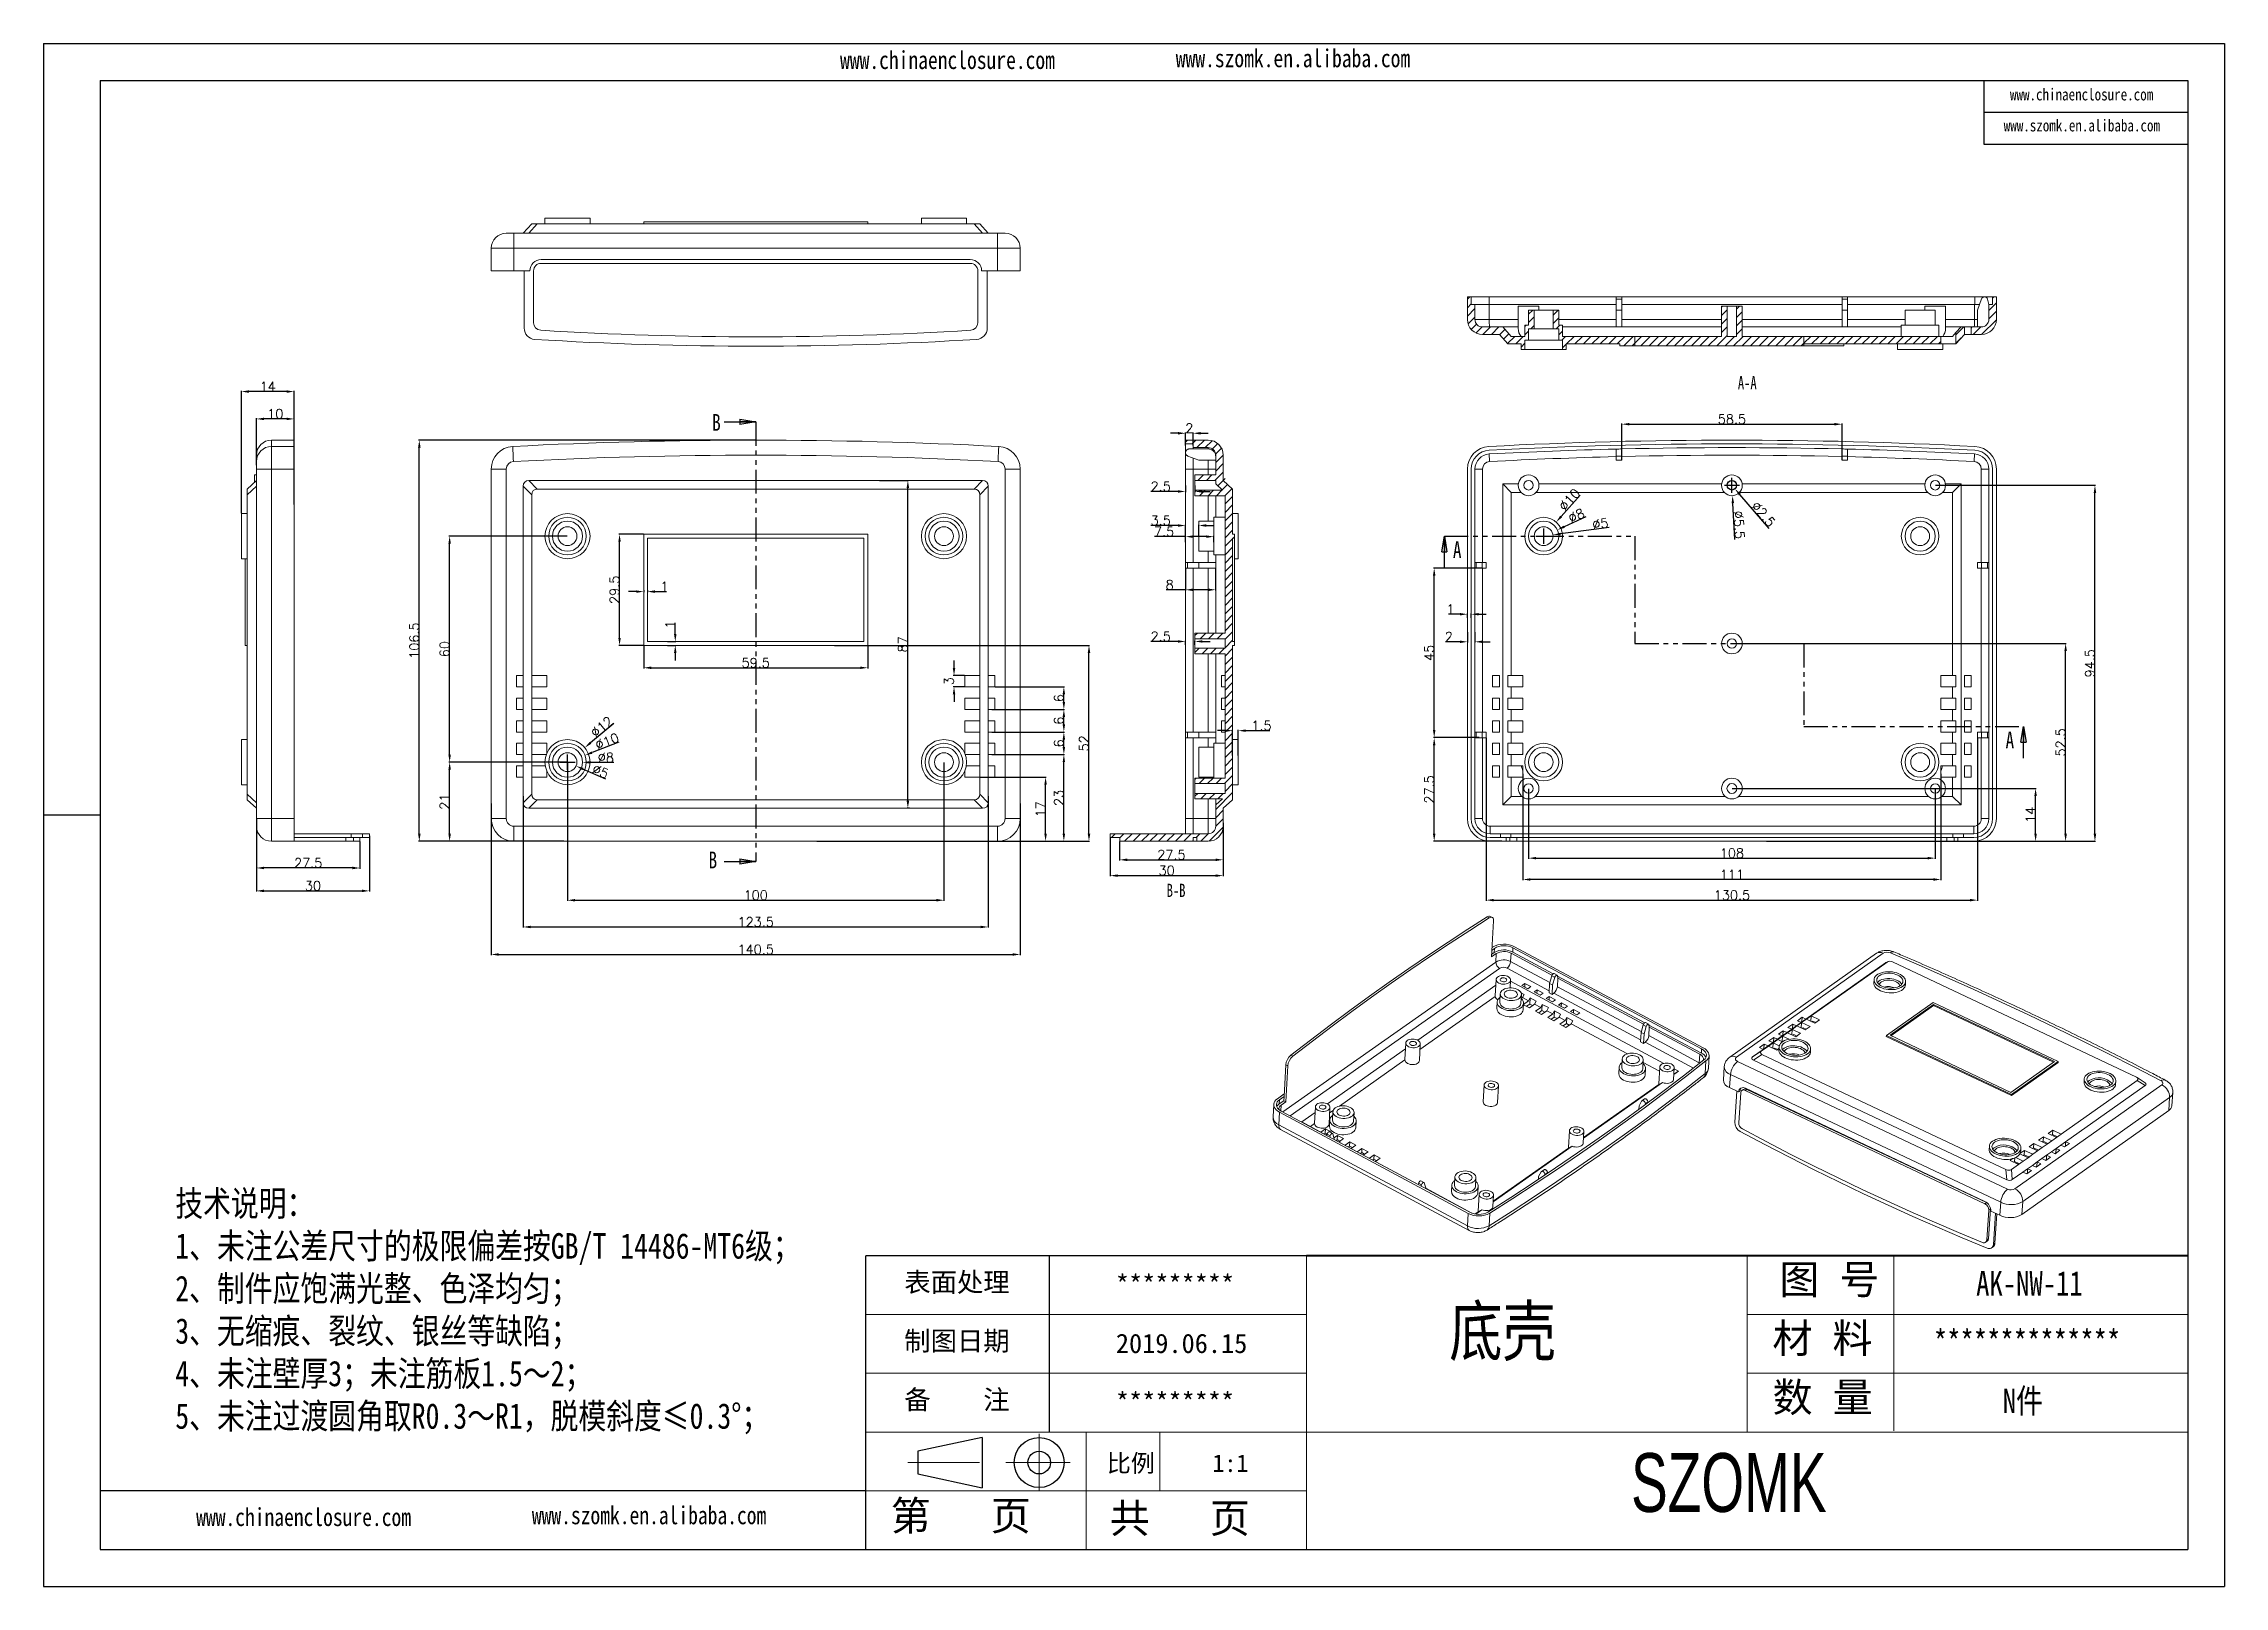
# Model space of a CAD drawing. Header units: inches. Extents: x 1477 to 2707, y 530 to 940.
# Drawn here: x 2128 to 2707, y 530 to 940 of the extents above; entities that cross this region are included whole.
import ezdxf

# ---------------------------------------------------------------- set-up
doc = ezdxf.new("R2010")
doc.units = ezdxf.units.IN
doc.linetypes.add('CENTER2', pattern=[28.575, 19.05, -3.175, 3.175, -3.175])
doc.linetypes.add('PHANTOM', pattern=[12.7, 6.35, -1.27, 1.27, -1.27, 1.27, -1.27])
doc.layers.add('文字', color=81, linetype='Continuous')
for name, color, linetype, lineweight in [('粗实线', 7, 'Continuous', 30), ('细实线', 3, 'Continuous', 9), ('细点划线', 2, 'CENTER2', 9)]:
    doc.layers.add(name, color=color, linetype=linetype, lineweight=lineweight)
doc.styles.add('SLDTEXTSTYLE0', font='TXT', dxfattribs={"width": 0.75})
doc.styles.add('SLDTEXTSTYLE3', font='TXT', dxfattribs={"width": 0.7})
doc.styles.get("Standard").update_dxf_attribs({"font": 'txt', "bigfont": 'gbcbig.shx'})
doc.styles.add('宋体', font='', dxfattribs={"width": 0.8, "height": 3.5})
doc.styles.add('长仿宋', font='', dxfattribs={"width": 0.7, "height": 4})
doc.styles.get('宋体').set_extended_font_data('SimSun')
doc.styles.get('长仿宋').set_extended_font_data('SimSun')
doc.dimstyles.new('2.5', dxfattribs={"dimtxt": 2.5, "dimasz": 2, "dimexe": 0.18, "dimexo": 0.0625, "dimgap": 0.09, "dimtad": 1, "dimzin": 12, "dimdsep": 46, "dimtxsty": 'Standard', "dimcen": 2, "dimadec": 0, "dimazin": 0, "dimtfac": 1, "dimtofl": 0, "dimtmove": 0, "dimatfit": 3, "dimfxl": 1, "dimtolj": 1, "dimtzin": 0, "dimarcsym": 0})

msp = doc.modelspace()

# ---------------------------------------------------------------- texts
at = {"color": 0, "linetype": 'Continuous', "lineweight": 0, "char_height": 3.5, "attachment_point": 2, "style": 'SLDTEXTSTYLE3'}
for s, insert in [('A-A', (2580.526, 851.374)), ('B-B', (2428.788, 716.601))]:
    msp.add_mtext(s, dxfattribs=dict(at, insert=insert))
at = {"color": 7, "linetype": 'Continuous', "char_height": 4.445, "attachment_point": 1, "style": 'SLDTEXTSTYLE0'}
for s, insert in [('B', (2305.571, 841.307)), ('A', (2502.338, 807.509)), ('A', (2649.136, 757.009)), ('B', (2304.621, 725.135))]:
    msp.add_mtext(s, dxfattribs=dict(at, insert=insert))
at = {"char_height": 5.13137, "width": 2916.41465, "attachment_point": 1}
for s, insert in [('{\\fSimHei|b0|i0|c134|p49;表面处理}', (2356.607, 613.406)), ('{\\fSimHei|b0|i0|c134|p49;*********}', (2412.809, 612.747)), ('{\\fSimHei|b0|i0|c134|p49;制图日期}', (2356.607, 597.803)), ('{\\fSimHei|b0|i0|c134|p49;2019.\\fSimHei|b0|i0|c0|p49;0\\fSimHei|b0|i0|c134|p49;6.15}', (2412.809, 597.143)), ('{\\fSimHei|b0|i0|c134|p49;备    注}', (2356.607, 582.2)), ('{\\fSimHei|b0|i0|c134|p49;*********}', (2412.809, 581.54))]:
    msp.add_mtext(s, dxfattribs=dict(at, insert=insert))
at = {"layer": '文字', "color": 0, "attachment_point": 1, "style": '宋体'}
for s, insert, char_height, width in [('www.szomk.en.alibaba.com', (2428.716, 938.156), 4.76764, 83.76281), ('www.chinaenclosure.com', (2339.541, 937.684), 4.76764, 83.76281), ('www.chinaenclosure.com', (2650.305, 927.754), 3.17842, 55.84187), ('www.szomk.en.alibaba.com', (2648.643, 919.523), 3.17842, 55.84187), ('{\\H1.111x;技术说明：\\P1、未注公差尺寸的极限偏差按GB/T 14486-MT6级；\\P2、制件应饱满光整、色泽均匀；\\P3、无缩痕、裂纹、银丝等缺陷；\\P4、未注壁厚3；未注筋板1.5～2；\\P5、未注过渡圆角取R0.3～R1，脱模斜度≤0.3%%D；}', (2162.96, 635.126), 6.09499, 222.00003), ('{\\H1.111x;AK-NW-11}', (2641.318, 613.759), 5.85119, 67.64634), ('底壳', (2501.331, 604.364), 13.0026, 166.23415), ('{\\H1.111x;**************}', (2630.063, 598.155), 5.85119, 67.64634), ('{\\H1.111x;N件}', (2648.396, 582.552), 5.85119, 67.64634), ('www.chinaenclosure.com', (2168.503, 550.856), 4.76764, 83.76281), ('www.szomk.en.alibaba.com', (2257.678, 551.328), 4.76764, 83.76281)]:
    msp.add_mtext(s, dxfattribs=dict(at, insert=insert, char_height=char_height, width=width))
at = {"layer": '粗实线', "insert": (2549.652, 565.438), "char_height": 15.60318, "width": 174.97418, "attachment_point": 1, "style": '长仿宋'}
msp.add_mtext('{\\fSTXinwei|b0|i0|c134|p2;SZOMK}', dxfattribs=at)
at = {"layer": '细实线', "color": 7, "attachment_point": 1}
for s, insert, char_height, width in [('{\\fSimSun|b0|i0|c134|p54;图 号}', (2589.058, 615.466), 7.80159, 39.00794), ('{\\fSimSun|b0|i0|c134|p54;材 料   }', (2587.208, 599.863), 7.80159, 39.00794), ('{\\fSimSun|b0|i0|c134|p54;数 量}', (2587.246, 584.183), 7.80159, 35.24856), ('{\\fSimSun|b0|i0|c134|p54;比例}', (2410.404, 565.116), 4.68095, 20.54793), ('{\\fSimSun|b0|i0|c134|p54;1:1}', (2438.441, 565.116), 4.68095, 20.54793), ('{\\fSimSun|b0|i0|c134|p54;第   页}', (2352.996, 552.74), 7.80159, 58.51191), ('{\\fSimSun|b0|i0|c134|p54; 共   页}', (2405.898, 552.077), 7.80159, 58.51191)]:
    msp.add_mtext(s, dxfattribs=dict(at, insert=insert, char_height=char_height, width=width))

# ---------------------------------------------------------------- blocks, each defined once
blk = doc.blocks.new('_CLOSED')
at = {"color": 0, "linetype": 'ByBlock', "lineweight": -2}
for p, q in [((-1, 0.166667), (0, 0)), ((-1, 0.166667), (-1, -0.166667)), ((0, 0), (-1, -0.166667)), ((0, 0), (-1, 0))]:
    blk.add_line(p, q, dxfattribs=at)
blk = doc.blocks.new('*D146')
at = {"color": 0, "lineweight": -2}
for p, q in [((2267.14, 748.83), (2267.14, 712.05)), ((2367.14, 748.83), (2367.14, 712.05)), ((2269.14, 712.23), (2365.14, 712.23))]:
    blk.add_line(p, q, dxfattribs=at)
at = {"color": 0}
for points in [[(2269.14, 712.56), (2269.14, 711.9), (2267.14, 712.23)], [(2365.14, 712.56), (2365.14, 711.9), (2367.14, 712.23)]]:
    blk.add_solid(points, dxfattribs=at)
at = {"layer": 'Defpoints', "color": 0}
for p in [(2267.14, 748.89), (2367.14, 748.89), (2367.14, 712.23)]:
    blk.add_point(p, dxfattribs=at)
at = {"color": 0, "insert": (2317.14, 713.57), "char_height": 2.5, "attachment_point": 5}
blk.add_mtext('\\A1;100', dxfattribs=at)
blk = doc.blocks.new('*D147')
at = {"color": 0, "lineweight": -2}
for p, q in [((2287.39, 779.83), (2287.39, 773.76)), ((2346.89, 779.83), (2346.89, 773.76)), ((2289.39, 773.94), (2344.89, 773.94))]:
    blk.add_line(p, q, dxfattribs=at)
at = {"color": 0}
for points in [[(2289.39, 774.28), (2289.39, 773.61), (2287.39, 773.94)], [(2344.89, 774.28), (2344.89, 773.61), (2346.89, 773.94)]]:
    blk.add_solid(points, dxfattribs=at)
at = {"layer": 'Defpoints', "color": 0}
for p in [(2287.39, 779.89), (2346.89, 779.89), (2346.89, 773.94)]:
    blk.add_point(p, dxfattribs=at)
at = {"color": 0, "insert": (2317.14, 775.28), "char_height": 2.5, "attachment_point": 5}
blk.add_mtext('\\A1;59.5', dxfattribs=at)
blk = doc.blocks.new('*D148')
at = {"color": 0, "lineweight": -2}
for p, q in [((2287.33, 809.39), (2280.79, 809.39)), ((2280.97, 781.89), (2280.97, 807.39)), ((2287.33, 779.89), (2280.79, 779.89))]:
    blk.add_line(p, q, dxfattribs=at)
at = {"color": 0}
for points in [[(2280.64, 807.39), (2281.3, 807.39), (2280.97, 809.39)], [(2280.64, 781.89), (2281.3, 781.89), (2280.97, 779.89)]]:
    blk.add_solid(points, dxfattribs=at)
at = {"layer": 'Defpoints', "color": 0}
for p in [(2280.97, 809.39), (2287.39, 809.39), (2287.39, 779.89)]:
    blk.add_point(p, dxfattribs=at)
at = {"color": 0, "insert": (2279.63, 794.64), "char_height": 2.5, "attachment_point": 5, "rotation": 90}
blk.add_mtext('\\A1;29.5', dxfattribs=at)
blk = doc.blocks.new('*D149')
at = {"color": 0, "lineweight": -2}
for p, q in [((2295.77, 782.89), (2295.77, 785.9)), ((2293.69, 780.89), (2295.95, 780.89)), ((2293.69, 779.89), (2295.95, 779.89)), ((2295.77, 777.89), (2295.77, 775.89))]:
    blk.add_line(p, q, dxfattribs=at)
at = {"color": 0}
for points in [[(2295.43, 782.89), (2296.1, 782.89), (2295.77, 780.89)], [(2295.43, 777.89), (2296.1, 777.89), (2295.77, 779.89)]]:
    blk.add_solid(points, dxfattribs=at)
at = {"layer": 'Defpoints', "color": 0}
for p in [(2293.63, 780.89), (2293.63, 779.89), (2295.77, 780.89)]:
    blk.add_point(p, dxfattribs=at)
at = {"color": 0, "insert": (2294.43, 785.4), "char_height": 2.5, "attachment_point": 5, "rotation": 90}
blk.add_mtext('\\A1;1', dxfattribs=at)
blk = doc.blocks.new('*D150')
at = {"color": 0, "lineweight": -2}
for p, q in [((2285.39, 794.17), (2283.39, 794.17)), ((2287.39, 794.58), (2287.39, 793.99)), ((2288.39, 794.58), (2288.39, 793.99)), ((2290.39, 794.17), (2293.41, 794.17))]:
    blk.add_line(p, q, dxfattribs=at)
at = {"color": 0}
for points in [[(2285.39, 794.5), (2285.39, 793.83), (2287.39, 794.17)], [(2290.39, 794.5), (2290.39, 793.83), (2288.39, 794.17)]]:
    blk.add_solid(points, dxfattribs=at)
at = {"layer": 'Defpoints', "color": 0}
for p in [(2287.39, 794.64), (2288.39, 794.64), (2288.39, 794.17)]:
    blk.add_point(p, dxfattribs=at)
at = {"color": 0, "insert": (2292.9, 795.51), "char_height": 2.5, "attachment_point": 5}
blk.add_mtext('\\A1;1', dxfattribs=at)
blk = doc.blocks.new('*D153')
at = {"color": 0, "lineweight": -2}
for p, q in [((2279.42, 759.17), (2273.28, 754.02)), ((2265.14, 748.89), (2269.14, 748.89)), ((2267.14, 746.89), (2267.14, 750.89))]:
    blk.add_line(p, q, dxfattribs=at)
at = {"color": 0}
blk.add_solid([(2273.06, 754.28), (2273.49, 753.77), (2271.74, 752.74)], dxfattribs=at)
at = {"layer": 'Defpoints', "color": 0}
for p in [(2271.74, 752.74), (2262.54, 745.04)]:
    blk.add_point(p, dxfattribs=at)
at = {"color": 0, "insert": (2276.25, 758.27), "char_height": 2.5, "attachment_point": 5, "rotation": 39.94008}
blk.add_mtext('\\A1;∅12', dxfattribs=at)
blk = doc.blocks.new('*D154')
at = {"color": 0, "lineweight": -2}
for p, q in [((2280.74, 754.19), (2273.66, 751.43)), ((2265.14, 748.89), (2269.14, 748.89)), ((2267.14, 746.89), (2267.14, 750.89))]:
    blk.add_line(p, q, dxfattribs=at)
at = {"color": 0}
blk.add_solid([(2273.54, 751.74), (2273.79, 751.12), (2271.8, 750.71)], dxfattribs=at)
at = {"layer": 'Defpoints', "color": 0}
for p in [(2271.8, 750.71), (2262.48, 747.07)]:
    blk.add_point(p, dxfattribs=at)
at = {"color": 0, "insert": (2277.65, 754.42), "char_height": 2.5, "attachment_point": 5, "rotation": 21.30586}
blk.add_mtext('\\A1;∅10', dxfattribs=at)
blk = doc.blocks.new('*D155')
at = {"color": 0, "lineweight": -2}
for p, q in [((2265.14, 748.89), (2269.14, 748.89)), ((2267.14, 746.89), (2267.14, 750.89)), ((2279.49, 748.78), (2273.14, 748.84))]:
    blk.add_line(p, q, dxfattribs=at)
at = {"color": 0}
blk.add_solid([(2273.15, 749.17), (2273.14, 748.5), (2271.14, 748.85)], dxfattribs=at)
at = {"layer": 'Defpoints', "color": 0}
for p in [(2263.14, 748.92), (2271.14, 748.85)]:
    blk.add_point(p, dxfattribs=at)
at = {"color": 0, "insert": (2277.33, 750.14), "char_height": 2.5, "attachment_point": 5, "rotation": 359.49049}
blk.add_mtext('\\A1;∅8', dxfattribs=at)
blk = doc.blocks.new('*D156')
at = {"color": 0, "lineweight": -2}
for p, q in [((2265.14, 748.89), (2269.14, 748.89)), ((2267.14, 746.89), (2267.14, 750.89)), ((2277.35, 744.35), (2271.25, 747.06))]:
    blk.add_line(p, q, dxfattribs=at)
at = {"color": 0}
blk.add_solid([(2271.39, 747.36), (2271.12, 746.75), (2269.43, 747.87)], dxfattribs=at)
at = {"layer": 'Defpoints', "color": 0}
for p in [(2264.86, 749.9), (2269.43, 747.87)]:
    blk.add_point(p, dxfattribs=at)
at = {"color": 0, "insert": (2275.91, 746.45), "char_height": 2.5, "attachment_point": 5, "rotation": 336.0079}
blk.add_mtext('\\A1;∅5', dxfattribs=at)
blk = doc.blocks.new('*D157')
at = {"color": 0, "lineweight": -2}
for p, q in [((2246.89, 737.93), (2246.89, 697.65)), ((2387.39, 737.93), (2387.39, 697.65)), ((2248.89, 697.83), (2385.39, 697.83))]:
    blk.add_line(p, q, dxfattribs=at)
at = {"color": 0}
for points in [[(2248.89, 698.16), (2248.89, 697.49), (2246.89, 697.83)], [(2385.39, 698.16), (2385.39, 697.49), (2387.39, 697.83)]]:
    blk.add_solid(points, dxfattribs=at)
at = {"layer": 'Defpoints', "color": 0}
for p in [(2246.89, 738), (2387.39, 738), (2387.39, 697.83)]:
    blk.add_point(p, dxfattribs=at)
at = {"color": 0, "insert": (2317.14, 699.17), "char_height": 2.5, "attachment_point": 5}
blk.add_mtext('\\A1;140.5', dxfattribs=at)
blk = doc.blocks.new('*D158')
at = {"color": 0, "lineweight": -2}
for p, q in [((2317.08, 834.39), (2227.6, 834.39)), ((2227.78, 729.89), (2227.78, 832.39)), ((2256.08, 727.89), (2227.6, 727.89))]:
    blk.add_line(p, q, dxfattribs=at)
at = {"color": 0}
for points in [[(2227.45, 832.39), (2228.12, 832.39), (2227.78, 834.39)], [(2227.45, 729.89), (2228.12, 729.89), (2227.78, 727.89)]]:
    blk.add_solid(points, dxfattribs=at)
at = {"layer": 'Defpoints', "color": 0}
for p in [(2227.78, 834.39), (2317.14, 834.39), (2256.15, 727.89)]:
    blk.add_point(p, dxfattribs=at)
at = {"color": 0, "insert": (2226.44, 781.14), "char_height": 2.5, "attachment_point": 5, "rotation": 90}
blk.add_mtext('\\A1;106.5', dxfattribs=at)
blk = doc.blocks.new('*D159')
at = {"color": 0, "lineweight": -2}
for p, q in [((2267.08, 748.89), (2235.65, 748.89)), ((2235.83, 729.89), (2235.83, 746.89)), ((2266.15, 727.89), (2235.65, 727.89))]:
    blk.add_line(p, q, dxfattribs=at)
at = {"color": 0}
for points in [[(2235.5, 746.89), (2236.17, 746.89), (2235.83, 748.89)], [(2235.5, 729.89), (2236.17, 729.89), (2235.83, 727.89)]]:
    blk.add_solid(points, dxfattribs=at)
at = {"layer": 'Defpoints', "color": 0}
for p in [(2235.83, 748.89), (2267.14, 748.89), (2266.21, 727.89)]:
    blk.add_point(p, dxfattribs=at)
at = {"color": 0, "insert": (2234.49, 738.39), "char_height": 2.5, "attachment_point": 5, "rotation": 90}
blk.add_mtext('\\A1;21', dxfattribs=at)
blk = doc.blocks.new('*D160')
at = {"color": 0, "lineweight": -2}
for p, q in [((2376.71, 744.89), (2394.31, 744.89)), ((2394.13, 729.89), (2394.13, 742.89)), ((2375.62, 727.89), (2394.31, 727.89))]:
    blk.add_line(p, q, dxfattribs=at)
at = {"color": 0}
for points in [[(2393.8, 742.89), (2394.47, 742.89), (2394.13, 744.89)], [(2393.8, 729.89), (2394.47, 729.89), (2394.13, 727.89)]]:
    blk.add_solid(points, dxfattribs=at)
at = {"layer": 'Defpoints', "color": 0}
for p in [(2376.64, 744.89), (2394.13, 744.89), (2375.56, 727.89)]:
    blk.add_point(p, dxfattribs=at)
at = {"color": 0, "insert": (2392.79, 736.39), "char_height": 2.5, "attachment_point": 5, "rotation": 90}
blk.add_mtext('\\A1;17', dxfattribs=at)
blk = doc.blocks.new('*D161')
at = {"color": 0, "lineweight": -2}
for p, q in [((2380.76, 750.89), (2399.17, 750.89)), ((2398.99, 729.89), (2398.99, 748.89)), ((2375.68, 727.89), (2399.17, 727.89))]:
    blk.add_line(p, q, dxfattribs=at)
at = {"color": 0}
for points in [[(2398.66, 748.89), (2399.32, 748.89), (2398.99, 750.89)], [(2398.66, 729.89), (2399.32, 729.89), (2398.99, 727.89)]]:
    blk.add_solid(points, dxfattribs=at)
at = {"layer": 'Defpoints', "color": 0}
for p in [(2380.69, 750.89), (2398.99, 750.89), (2375.62, 727.89)]:
    blk.add_point(p, dxfattribs=at)
at = {"color": 0, "insert": (2397.65, 739.39), "char_height": 2.5, "attachment_point": 5, "rotation": 90}
blk.add_mtext('\\A1;23', dxfattribs=at)
blk = doc.blocks.new('*D162')
at = {"color": 0, "lineweight": -2}
for p, q in [((2380.76, 756.89), (2399.17, 756.89)), ((2398.99, 752.89), (2398.99, 754.89)), ((2379.86, 750.89), (2399.17, 750.89))]:
    blk.add_line(p, q, dxfattribs=at)
at = {"color": 0}
for points in [[(2398.66, 754.89), (2399.32, 754.89), (2398.99, 756.89)], [(2398.66, 752.89), (2399.32, 752.89), (2398.99, 750.89)]]:
    blk.add_solid(points, dxfattribs=at)
at = {"layer": 'Defpoints', "color": 0}
for p in [(2380.69, 756.89), (2398.99, 756.89), (2379.79, 750.89)]:
    blk.add_point(p, dxfattribs=at)
at = {"color": 0, "insert": (2397.65, 753.89), "char_height": 2.5, "attachment_point": 5, "rotation": 90}
blk.add_mtext('\\A1;6', dxfattribs=at)
blk = doc.blocks.new('*D163')
at = {"color": 0, "lineweight": -2}
for p, q in [((2379.86, 762.89), (2399.17, 762.89)), ((2398.99, 758.89), (2398.99, 760.89)), ((2379.86, 756.89), (2399.17, 756.89))]:
    blk.add_line(p, q, dxfattribs=at)
at = {"color": 0}
for points in [[(2398.66, 760.89), (2399.32, 760.89), (2398.99, 762.89)], [(2398.66, 758.89), (2399.32, 758.89), (2398.99, 756.89)]]:
    blk.add_solid(points, dxfattribs=at)
at = {"layer": 'Defpoints', "color": 0}
for p in [(2379.79, 762.89), (2398.99, 762.89), (2379.79, 756.89)]:
    blk.add_point(p, dxfattribs=at)
at = {"color": 0, "insert": (2397.65, 759.89), "char_height": 2.5, "attachment_point": 5, "rotation": 90}
blk.add_mtext('\\A1;6', dxfattribs=at)
blk = doc.blocks.new('*D164')
at = {"color": 0, "lineweight": -2}
for p, q in [((2380.76, 768.89), (2399.17, 768.89)), ((2398.99, 764.89), (2398.99, 766.89)), ((2379.86, 762.89), (2399.17, 762.89))]:
    blk.add_line(p, q, dxfattribs=at)
at = {"color": 0}
for points in [[(2398.66, 766.89), (2399.32, 766.89), (2398.99, 768.89)], [(2398.66, 764.89), (2399.32, 764.89), (2398.99, 762.89)]]:
    blk.add_solid(points, dxfattribs=at)
at = {"layer": 'Defpoints', "color": 0}
for p in [(2380.69, 768.89), (2398.99, 768.89), (2379.79, 762.89)]:
    blk.add_point(p, dxfattribs=at)
at = {"color": 0, "insert": (2397.65, 765.89), "char_height": 2.5, "attachment_point": 5, "rotation": 90}
blk.add_mtext('\\A1;6', dxfattribs=at)
blk = doc.blocks.new('*D165')
at = {"color": 0, "lineweight": -2}
for p, q in [((2372.58, 771.89), (2369.63, 771.89)), ((2369.81, 773.89), (2369.81, 775.89)), ((2372.58, 768.89), (2369.63, 768.89)), ((2369.81, 766.89), (2369.81, 764.89))]:
    blk.add_line(p, q, dxfattribs=at)
at = {"color": 0}
for points in [[(2369.48, 773.89), (2370.15, 773.89), (2369.81, 771.89)], [(2369.48, 766.89), (2370.15, 766.89), (2369.81, 768.89)]]:
    blk.add_solid(points, dxfattribs=at)
at = {"layer": 'Defpoints', "color": 0}
for p in [(2369.81, 771.89), (2372.64, 771.89), (2372.64, 768.89)]:
    blk.add_point(p, dxfattribs=at)
at = {"color": 0, "insert": (2368.47, 770.39), "char_height": 2.5, "attachment_point": 5, "rotation": 90}
blk.add_mtext('\\A1;3', dxfattribs=at)
blk = doc.blocks.new('*D166')
at = {"color": 0, "lineweight": -2}
for p, q in [((2255.39, 739.89), (2255.39, 704.95)), ((2378.89, 739.89), (2378.89, 704.95)), ((2257.39, 705.13), (2376.89, 705.13))]:
    blk.add_line(p, q, dxfattribs=at)
at = {"color": 0}
for points in [[(2257.39, 705.47), (2257.39, 704.8), (2255.39, 705.13)], [(2376.89, 705.47), (2376.89, 704.8), (2378.89, 705.13)]]:
    blk.add_solid(points, dxfattribs=at)
at = {"layer": 'Defpoints', "color": 0}
for p in [(2255.39, 739.96), (2378.89, 739.96), (2378.89, 705.13)]:
    blk.add_point(p, dxfattribs=at)
at = {"color": 0, "insert": (2317.14, 706.47), "char_height": 2.5, "attachment_point": 5}
blk.add_mtext('\\A1;123.5', dxfattribs=at)
blk = doc.blocks.new('*D167')
at = {"color": 0, "lineweight": -2}
for p, q in [((2267.08, 808.89), (2235.65, 808.89)), ((2235.83, 750.89), (2235.83, 806.89)), ((2267.08, 748.89), (2235.65, 748.89))]:
    blk.add_line(p, q, dxfattribs=at)
at = {"color": 0}
for points in [[(2235.5, 806.89), (2236.17, 806.89), (2235.83, 808.89)], [(2235.5, 750.89), (2236.17, 750.89), (2235.83, 748.89)]]:
    blk.add_solid(points, dxfattribs=at)
at = {"layer": 'Defpoints', "color": 0}
for p in [(2235.83, 808.89), (2267.14, 808.89), (2267.14, 748.89)]:
    blk.add_point(p, dxfattribs=at)
at = {"color": 0, "insert": (2234.49, 778.89), "char_height": 2.5, "attachment_point": 5, "rotation": 90}
blk.add_mtext('\\A1;60', dxfattribs=at)
blk = doc.blocks.new('*D168')
at = {"color": 0, "lineweight": -2}
for p, q in [((2350, 823.64), (2357.73, 823.64)), ((2357.55, 738.64), (2357.55, 821.64)), ((2357.96, 736.64), (2357.37, 736.64))]:
    blk.add_line(p, q, dxfattribs=at)
at = {"color": 0}
for points in [[(2357.22, 821.64), (2357.89, 821.64), (2357.55, 823.64)], [(2357.22, 738.64), (2357.89, 738.64), (2357.55, 736.64)]]:
    blk.add_solid(points, dxfattribs=at)
at = {"layer": 'Defpoints', "color": 0}
for p in [(2349.94, 823.64), (2357.55, 823.64), (2358.03, 736.64)]:
    blk.add_point(p, dxfattribs=at)
at = {"color": 0, "insert": (2356.21, 780.14), "char_height": 2.5, "attachment_point": 5, "rotation": 90}
blk.add_mtext('\\A1;87', dxfattribs=at)
blk = doc.blocks.new('*D169')
at = {"color": 0, "lineweight": -2}
for p, q in [((2338.08, 779.89), (2405.84, 779.89)), ((2405.66, 729.89), (2405.66, 777.89)), ((2333.38, 727.89), (2405.84, 727.89))]:
    blk.add_line(p, q, dxfattribs=at)
at = {"color": 0}
for points in [[(2405.33, 777.89), (2406, 777.89), (2405.66, 779.89)], [(2405.33, 729.89), (2406, 729.89), (2405.66, 727.89)]]:
    blk.add_solid(points, dxfattribs=at)
at = {"layer": 'Defpoints', "color": 0}
for p in [(2338.02, 779.89), (2405.66, 779.89), (2333.32, 727.89)]:
    blk.add_point(p, dxfattribs=at)
at = {"color": 0, "insert": (2404.32, 753.89), "char_height": 2.5, "attachment_point": 5, "rotation": 90}
blk.add_mtext('\\A1;52', dxfattribs=at)
blk = doc.blocks.new('*D170')
at = {"color": 0, "lineweight": -2}
for p, q in [((2180.52, 814.95), (2180.52, 847.46)), ((2192.52, 847.28), (2182.52, 847.28)), ((2194.52, 817.3), (2194.52, 847.46))]:
    blk.add_line(p, q, dxfattribs=at)
at = {"color": 0}
for points in [[(2182.52, 847.61), (2182.52, 846.94), (2180.52, 847.28)], [(2192.52, 847.61), (2192.52, 846.94), (2194.52, 847.28)]]:
    blk.add_solid(points, dxfattribs=at)
at = {"layer": 'Defpoints', "color": 0}
for p in [(2180.52, 847.28), (2194.52, 817.24), (2180.52, 814.89)]:
    blk.add_point(p, dxfattribs=at)
at = {"color": 0, "insert": (2187.52, 848.62), "char_height": 2.5, "attachment_point": 5}
blk.add_mtext('\\A1;14', dxfattribs=at)
blk = doc.blocks.new('*D171')
at = {"color": 0, "lineweight": -2}
for p, q in [((2184.52, 827.77), (2184.52, 840.19)), ((2192.52, 840.01), (2186.52, 840.01)), ((2194.52, 829.77), (2194.52, 840.19))]:
    blk.add_line(p, q, dxfattribs=at)
at = {"color": 0}
for points in [[(2186.52, 840.35), (2186.52, 839.68), (2184.52, 840.01)], [(2192.52, 840.35), (2192.52, 839.68), (2194.52, 840.01)]]:
    blk.add_solid(points, dxfattribs=at)
at = {"layer": 'Defpoints', "color": 0}
for p in [(2184.52, 840.01), (2194.52, 829.7), (2184.52, 827.71)]:
    blk.add_point(p, dxfattribs=at)
at = {"color": 0, "insert": (2189.52, 841.35), "char_height": 2.5, "attachment_point": 5}
blk.add_mtext('\\A1;10', dxfattribs=at)
blk = doc.blocks.new('*D172')
at = {"color": 0, "lineweight": -2}
for p, q in [((2184.52, 733.83), (2184.52, 714.53)), ((2214.52, 729.33), (2214.52, 714.53)), ((2186.52, 714.71), (2212.52, 714.71))]:
    blk.add_line(p, q, dxfattribs=at)
at = {"color": 0}
for points in [[(2186.52, 715.05), (2186.52, 714.38), (2184.52, 714.71)], [(2212.52, 715.05), (2212.52, 714.38), (2214.52, 714.71)]]:
    blk.add_solid(points, dxfattribs=at)
at = {"layer": 'Defpoints', "color": 0}
for p in [(2184.52, 733.89), (2214.52, 729.39), (2214.52, 714.71)]:
    blk.add_point(p, dxfattribs=at)
at = {"color": 0, "insert": (2199.52, 716.05), "char_height": 2.5, "attachment_point": 5}
blk.add_mtext('\\A1;30', dxfattribs=at)
blk = doc.blocks.new('*D173')
at = {"color": 0, "lineweight": -2}
for p, q in [((2184.52, 733.83), (2184.52, 720.61)), ((2212.02, 727.83), (2212.02, 720.61)), ((2210.02, 720.79), (2186.52, 720.79))]:
    blk.add_line(p, q, dxfattribs=at)
at = {"color": 0}
for points in [[(2186.52, 721.13), (2186.52, 720.46), (2184.52, 720.79)], [(2210.02, 721.13), (2210.02, 720.46), (2212.02, 720.79)]]:
    blk.add_solid(points, dxfattribs=at)
at = {"layer": 'Defpoints', "color": 0}
for p in [(2184.52, 733.89), (2212.02, 727.89), (2184.52, 720.79)]:
    blk.add_point(p, dxfattribs=at)
at = {"color": 0, "insert": (2198.27, 722.13), "char_height": 2.5, "attachment_point": 5}
blk.add_mtext('\\A1;27.5', dxfattribs=at)
blk = doc.blocks.new('*D174')
at = {"color": 0, "lineweight": -2}
for p, q in [((2576.5, 741.89), (2657.29, 741.89)), ((2657.11, 729.89), (2657.11, 739.89)), ((2630.81, 727.89), (2657.29, 727.89))]:
    blk.add_line(p, q, dxfattribs=at)
at = {"color": 0}
for points in [[(2656.77, 739.89), (2657.44, 739.89), (2657.11, 741.89)], [(2656.77, 729.89), (2657.44, 729.89), (2657.11, 727.89)]]:
    blk.add_solid(points, dxfattribs=at)
at = {"layer": 'Defpoints', "color": 0}
for p in [(2576.44, 741.89), (2657.11, 741.89), (2630.75, 727.89)]:
    blk.add_point(p, dxfattribs=at)
at = {"color": 0, "insert": (2655.77, 734.89), "char_height": 2.5, "attachment_point": 5, "rotation": 90}
blk.add_mtext('\\A1;14', dxfattribs=at)
blk = doc.blocks.new('*D175')
at = {"color": 0, "lineweight": -2}
for p, q in [((2576.5, 780.39), (2665.26, 780.39)), ((2665.08, 729.89), (2665.08, 778.39)), ((2585.67, 727.89), (2665.26, 727.89))]:
    blk.add_line(p, q, dxfattribs=at)
at = {"color": 0}
for points in [[(2664.75, 778.39), (2665.42, 778.39), (2665.08, 780.39)], [(2664.75, 729.89), (2665.42, 729.89), (2665.08, 727.89)]]:
    blk.add_solid(points, dxfattribs=at)
at = {"layer": 'Defpoints', "color": 0}
for p in [(2576.44, 780.39), (2665.08, 780.39), (2585.61, 727.89)]:
    blk.add_point(p, dxfattribs=at)
at = {"color": 0, "insert": (2663.74, 754.14), "char_height": 2.5, "attachment_point": 5, "rotation": 90}
blk.add_mtext('\\A1;52.5', dxfattribs=at)
blk = doc.blocks.new('*D176')
at = {"color": 0, "lineweight": -2}
for p, q in [((2630.5, 822.39), (2673.05, 822.39)), ((2672.87, 729.89), (2672.87, 820.39)), ((2585.67, 727.89), (2673.05, 727.89))]:
    blk.add_line(p, q, dxfattribs=at)
at = {"color": 0}
for points in [[(2672.54, 820.39), (2673.21, 820.39), (2672.87, 822.39)], [(2672.54, 729.89), (2673.21, 729.89), (2672.87, 727.89)]]:
    blk.add_solid(points, dxfattribs=at)
at = {"layer": 'Defpoints', "color": 0}
for p in [(2630.44, 822.39), (2672.87, 822.39), (2585.61, 727.89)]:
    blk.add_point(p, dxfattribs=at)
at = {"color": 0, "insert": (2671.53, 775.14), "char_height": 2.5, "attachment_point": 5, "rotation": 90}
blk.add_mtext('\\A1;94.5', dxfattribs=at)
blk = doc.blocks.new('*D177')
at = {"color": 0, "lineweight": -2}
for p, q in [((2522.44, 741.83), (2522.44, 723.22)), ((2630.44, 741.83), (2630.44, 723.22)), ((2524.44, 723.4), (2628.44, 723.4))]:
    blk.add_line(p, q, dxfattribs=at)
at = {"color": 0}
for points in [[(2524.44, 723.73), (2524.44, 723.07), (2522.44, 723.4)], [(2628.44, 723.73), (2628.44, 723.07), (2630.44, 723.4)]]:
    blk.add_solid(points, dxfattribs=at)
at = {"layer": 'Defpoints', "color": 0}
for p in [(2522.44, 741.89), (2630.44, 741.89), (2630.44, 723.4)]:
    blk.add_point(p, dxfattribs=at)
at = {"color": 0, "insert": (2576.44, 724.74), "char_height": 2.5, "attachment_point": 5}
blk.add_mtext('\\A1;108', dxfattribs=at)
blk = doc.blocks.new('*D178')
at = {"color": 0, "lineweight": -2}
for p, q in [((2520.94, 745.77), (2520.94, 717.55)), ((2631.94, 745.77), (2631.94, 717.55)), ((2629.94, 717.73), (2522.94, 717.73))]:
    blk.add_line(p, q, dxfattribs=at)
at = {"color": 0}
for points in [[(2522.94, 718.07), (2522.94, 717.4), (2520.94, 717.73)], [(2629.94, 718.07), (2629.94, 717.4), (2631.94, 717.73)]]:
    blk.add_solid(points, dxfattribs=at)
at = {"layer": 'Defpoints', "color": 0}
for p in [(2520.94, 745.83), (2631.94, 745.83), (2520.94, 717.73)]:
    blk.add_point(p, dxfattribs=at)
at = {"color": 0, "insert": (2576.44, 719.07), "char_height": 2.5, "attachment_point": 5}
blk.add_mtext('\\A1;111', dxfattribs=at)
blk = doc.blocks.new('*D179')
at = {"color": 0, "lineweight": -2}
for p, q in [((2504.19, 788.16), (2501.17, 788.16)), ((2506.19, 787.19), (2506.19, 788.34)), ((2507.19, 787.19), (2507.19, 788.34)), ((2509.19, 788.16), (2511.19, 788.16))]:
    blk.add_line(p, q, dxfattribs=at)
at = {"color": 0}
for points in [[(2504.19, 788.49), (2504.19, 787.83), (2506.19, 788.16)], [(2509.19, 788.49), (2509.19, 787.83), (2507.19, 788.16)]]:
    blk.add_solid(points, dxfattribs=at)
at = {"layer": 'Defpoints', "color": 0}
for p in [(2506.19, 788.16), (2506.19, 787.13), (2507.19, 787.13)]:
    blk.add_point(p, dxfattribs=at)
at = {"color": 0, "insert": (2501.68, 789.5), "char_height": 2.5, "attachment_point": 5}
blk.add_mtext('\\A1;1', dxfattribs=at)
blk = doc.blocks.new('*D180')
at = {"color": 0, "lineweight": -2}
for p, q in [((2506.19, 783.4), (2506.19, 780.66)), ((2508.19, 783.4), (2508.19, 780.66)), ((2504.19, 780.84), (2500.34, 780.84)), ((2510.19, 780.84), (2512.19, 780.84))]:
    blk.add_line(p, q, dxfattribs=at)
at = {"color": 0}
for points in [[(2504.19, 781.18), (2504.19, 780.51), (2506.19, 780.84)], [(2510.19, 781.18), (2510.19, 780.51), (2508.19, 780.84)]]:
    blk.add_solid(points, dxfattribs=at)
at = {"layer": 'Defpoints', "color": 0}
for p in [(2506.19, 783.46), (2508.19, 783.46), (2506.19, 780.84)]:
    blk.add_point(p, dxfattribs=at)
at = {"color": 0, "insert": (2501.26, 782.18), "char_height": 2.5, "attachment_point": 5}
blk.add_mtext('\\A1;2', dxfattribs=at)
blk = doc.blocks.new('*D181')
at = {"color": 0, "lineweight": -2}
for p, q in [((2511.19, 755.33), (2511.19, 712.07)), ((2641.69, 755.33), (2641.69, 712.07)), ((2513.19, 712.25), (2639.69, 712.25))]:
    blk.add_line(p, q, dxfattribs=at)
at = {"color": 0}
for points in [[(2513.19, 712.59), (2513.19, 711.92), (2511.19, 712.25)], [(2639.69, 712.59), (2639.69, 711.92), (2641.69, 712.25)]]:
    blk.add_solid(points, dxfattribs=at)
at = {"layer": 'Defpoints', "color": 0}
for p in [(2511.19, 755.39), (2641.69, 755.39), (2641.69, 712.25)]:
    blk.add_point(p, dxfattribs=at)
at = {"color": 0, "insert": (2576.44, 713.59), "char_height": 2.5, "attachment_point": 5}
blk.add_mtext('\\A1;130.5', dxfattribs=at)
blk = doc.blocks.new('*D182')
at = {"color": 0, "lineweight": -2}
for p, q in [((2547.19, 829.1), (2547.19, 838.79)), ((2549.19, 838.61), (2603.69, 838.61)), ((2605.69, 829.1), (2605.69, 838.79))]:
    blk.add_line(p, q, dxfattribs=at)
at = {"color": 0}
for points in [[(2549.19, 838.94), (2549.19, 838.28), (2547.19, 838.61)], [(2603.69, 838.94), (2603.69, 838.28), (2605.69, 838.61)]]:
    blk.add_solid(points, dxfattribs=at)
at = {"layer": 'Defpoints', "color": 0}
for p in [(2605.69, 838.61), (2547.19, 829.04), (2605.69, 829.04)]:
    blk.add_point(p, dxfattribs=at)
at = {"color": 0, "insert": (2576.44, 839.95), "char_height": 2.5, "attachment_point": 5}
blk.add_mtext('\\A1;58.5', dxfattribs=at)
blk = doc.blocks.new('*D183')
at = {"color": 0, "lineweight": -2}
for p, q in [((2509.27, 755.39), (2497.18, 755.39)), ((2497.36, 729.89), (2497.36, 753.39)), ((2515.35, 727.89), (2497.18, 727.89))]:
    blk.add_line(p, q, dxfattribs=at)
at = {"color": 0}
for points in [[(2497.03, 753.39), (2497.69, 753.39), (2497.36, 755.39)], [(2497.03, 729.89), (2497.69, 729.89), (2497.36, 727.89)]]:
    blk.add_solid(points, dxfattribs=at)
at = {"layer": 'Defpoints', "color": 0}
for p in [(2497.36, 755.39), (2509.33, 755.39), (2515.41, 727.89)]:
    blk.add_point(p, dxfattribs=at)
at = {"color": 0, "insert": (2496.02, 741.64), "char_height": 2.5, "attachment_point": 5, "rotation": 90}
blk.add_mtext('\\A1;27.5', dxfattribs=at)
blk = doc.blocks.new('*D184')
at = {"color": 0, "lineweight": -2}
for p, q in [((2510.07, 800.39), (2497.18, 800.39)), ((2497.36, 757.39), (2497.36, 798.39)), ((2509.21, 755.39), (2497.18, 755.39))]:
    blk.add_line(p, q, dxfattribs=at)
at = {"color": 0}
for points in [[(2497.03, 798.39), (2497.69, 798.39), (2497.36, 800.39)], [(2497.03, 757.39), (2497.69, 757.39), (2497.36, 755.39)]]:
    blk.add_solid(points, dxfattribs=at)
at = {"layer": 'Defpoints', "color": 0}
for p in [(2497.36, 800.39), (2510.14, 800.39), (2509.27, 755.39)]:
    blk.add_point(p, dxfattribs=at)
at = {"color": 0, "insert": (2496.02, 777.89), "char_height": 2.5, "attachment_point": 5, "rotation": 90}
blk.add_mtext('\\A1;45', dxfattribs=at)
blk = doc.blocks.new('*D185')
at = {"color": 0, "lineweight": -2}
for p, q in [((2576.44, 820.39), (2576.44, 824.39)), ((2574.44, 822.39), (2578.44, 822.39)), ((2577.25, 807.98), (2576.7, 817.65))]:
    blk.add_line(p, q, dxfattribs=at)
at = {"color": 0}
blk.add_solid([(2577.04, 817.66), (2576.37, 817.63), (2576.59, 819.64)], dxfattribs=at)
at = {"layer": 'Defpoints', "color": 0}
for p in [(2576.28, 825.13), (2576.59, 819.64)]:
    blk.add_point(p, dxfattribs=at)
at = {"color": 0, "insert": (2578.37, 811.89), "char_height": 2.5, "attachment_point": 5, "rotation": 273.23134}
blk.add_mtext('\\A1;∅5.5', dxfattribs=at)
blk = doc.blocks.new('*D189')
at = {"color": 0, "lineweight": -2}
for p, q in [((2576.44, 820.39), (2576.44, 824.39)), ((2574.44, 822.39), (2578.44, 822.39)), ((2586.3, 810.96), (2578.56, 819.93))]:
    blk.add_line(p, q, dxfattribs=at)
at = {"color": 0}
blk.add_solid([(2578.81, 820.15), (2578.31, 819.71), (2577.25, 821.44)], dxfattribs=at)
at = {"layer": 'Defpoints', "color": 0}
for p in [(2575.62, 823.33), (2577.25, 821.44)]:
    blk.add_point(p, dxfattribs=at)
at = {"color": 0, "insert": (2584.8, 814.75), "char_height": 2.5, "attachment_point": 5, "rotation": 310.79669}
blk.add_mtext('\\A1;∅2.5', dxfattribs=at)
blk = doc.blocks.new('*D190')
at = {"color": 0, "lineweight": -2}
for p, q in [((2536.14, 819.79), (2531.09, 814.12)), ((2524.44, 808.89), (2528.44, 808.89)), ((2526.44, 806.89), (2526.44, 810.89))]:
    blk.add_line(p, q, dxfattribs=at)
at = {"color": 0}
blk.add_solid([(2530.84, 814.34), (2531.34, 813.89), (2529.76, 812.62)], dxfattribs=at)
at = {"layer": 'Defpoints', "color": 0}
for p in [(2529.76, 812.62), (2523.11, 805.15)]:
    blk.add_point(p, dxfattribs=at)
at = {"color": 0, "insert": (2533.28, 818.59), "char_height": 2.5, "attachment_point": 5, "rotation": 48.3137}
blk.add_mtext('\\A1;∅10', dxfattribs=at)
blk = doc.blocks.new('*D191')
at = {"color": 0, "lineweight": -2}
for p, q in [((2537.66, 814.03), (2531.89, 811.39)), ((2524.44, 808.89), (2528.44, 808.89)), ((2526.44, 806.89), (2526.44, 810.89))]:
    blk.add_line(p, q, dxfattribs=at)
at = {"color": 0}
blk.add_solid([(2531.75, 811.69), (2532.03, 811.09), (2530.07, 810.56)], dxfattribs=at)
at = {"layer": 'Defpoints', "color": 0}
for p in [(2522.8, 807.22), (2530.07, 810.56)]:
    blk.add_point(p, dxfattribs=at)
at = {"color": 0, "insert": (2535.13, 814.35), "char_height": 2.5, "attachment_point": 5, "rotation": 24.62631}
blk.add_mtext('\\A1;∅8', dxfattribs=at)
blk = doc.blocks.new('*D192')
at = {"color": 0, "lineweight": -2}
for p, q in [((2543.8, 811.15), (2530.9, 809.47)), ((2524.44, 808.89), (2528.44, 808.89)), ((2526.44, 806.89), (2526.44, 810.89))]:
    blk.add_line(p, q, dxfattribs=at)
at = {"color": 0}
blk.add_solid([(2530.86, 809.8), (2530.94, 809.14), (2528.92, 809.21)], dxfattribs=at)
at = {"layer": 'Defpoints', "color": 0}
for p in [(2523.96, 808.57), (2528.92, 809.21)]:
    blk.add_point(p, dxfattribs=at)
at = {"color": 0, "insert": (2541.48, 812.2), "char_height": 2.5, "attachment_point": 5, "rotation": 7.42257}
blk.add_mtext('\\A1;∅5', dxfattribs=at)
blk = doc.blocks.new('*D193')
at = {"color": 0, "lineweight": -2}
for p, q in [((2429.31, 836.21), (2427.31, 836.21)), ((2431.31, 832.95), (2431.31, 836.39)), ((2433.31, 832.95), (2433.31, 836.39)), ((2435.31, 836.21), (2437.31, 836.21))]:
    blk.add_line(p, q, dxfattribs=at)
at = {"color": 0}
for points in [[(2429.31, 836.54), (2429.31, 835.87), (2431.31, 836.21)], [(2435.31, 836.54), (2435.31, 835.87), (2433.31, 836.21)]]:
    blk.add_solid(points, dxfattribs=at)
at = {"layer": 'Defpoints', "color": 0}
for p in [(2431.31, 836.21), (2431.31, 832.89), (2433.31, 832.89)]:
    blk.add_point(p, dxfattribs=at)
at = {"color": 0, "insert": (2432.31, 837.55), "char_height": 2.5, "attachment_point": 5}
blk.add_mtext('\\A1;2', dxfattribs=at)
blk = doc.blocks.new('*D194')
at = {"color": 0, "lineweight": -2}
for p, q in [((2429.31, 820.75), (2422.13, 820.75)), ((2431.31, 822.33), (2431.31, 820.57)), ((2433.81, 822.33), (2433.81, 820.57)), ((2435.81, 820.75), (2437.81, 820.75))]:
    blk.add_line(p, q, dxfattribs=at)
at = {"color": 0}
for points in [[(2429.31, 821.09), (2429.31, 820.42), (2431.31, 820.75)], [(2435.81, 821.09), (2435.81, 820.42), (2433.81, 820.75)]]:
    blk.add_solid(points, dxfattribs=at)
at = {"layer": 'Defpoints', "color": 0}
for p in [(2431.31, 822.39), (2431.31, 820.75), (2433.81, 822.39)]:
    blk.add_point(p, dxfattribs=at)
at = {"color": 0, "insert": (2424.72, 822.09), "char_height": 2.5, "attachment_point": 5}
blk.add_mtext('\\A1;2.5', dxfattribs=at)
blk = doc.blocks.new('*D195')
at = {"color": 0, "lineweight": -2}
for p, q in [((2429.31, 811.71), (2422.13, 811.71)), ((2431.31, 808.95), (2431.31, 811.89)), ((2434.81, 808.95), (2434.81, 811.89)), ((2436.81, 811.71), (2438.81, 811.71))]:
    blk.add_line(p, q, dxfattribs=at)
at = {"color": 0}
for points in [[(2429.31, 812.05), (2429.31, 811.38), (2431.31, 811.71)], [(2436.81, 812.05), (2436.81, 811.38), (2434.81, 811.71)]]:
    blk.add_solid(points, dxfattribs=at)
at = {"layer": 'Defpoints', "color": 0}
for p in [(2431.31, 811.71), (2431.31, 808.89), (2434.81, 808.89)]:
    blk.add_point(p, dxfattribs=at)
at = {"color": 0, "insert": (2424.72, 813.05), "char_height": 2.5, "attachment_point": 5}
blk.add_mtext('\\A1;3.5', dxfattribs=at)
blk = doc.blocks.new('*D196')
at = {"color": 0, "lineweight": -2}
for p, q in [((2431.31, 808.76), (2423.03, 808.76)), ((2431.31, 807.3), (2431.31, 808.94)), ((2436.81, 808.76), (2433.31, 808.76)), ((2438.81, 807.3), (2438.81, 808.94))]:
    blk.add_line(p, q, dxfattribs=at)
at = {"color": 0}
for points in [[(2433.31, 809.09), (2433.31, 808.42), (2431.31, 808.76)], [(2436.81, 809.09), (2436.81, 808.42), (2438.81, 808.76)]]:
    blk.add_solid(points, dxfattribs=at)
at = {"layer": 'Defpoints', "color": 0}
for p in [(2431.31, 808.76), (2431.31, 807.24), (2438.81, 807.24)]:
    blk.add_point(p, dxfattribs=at)
at = {"color": 0, "insert": (2425.62, 810.1), "char_height": 2.5, "attachment_point": 5}
blk.add_mtext('\\A1;7.5', dxfattribs=at)
blk = doc.blocks.new('*D197')
at = {"color": 0, "lineweight": -2}
for p, q in [((2431.31, 800.33), (2431.31, 794.47)), ((2439.31, 800.33), (2439.31, 794.47)), ((2431.31, 794.65), (2426.18, 794.65)), ((2437.31, 794.65), (2433.31, 794.65))]:
    blk.add_line(p, q, dxfattribs=at)
at = {"color": 0}
for points in [[(2433.31, 794.98), (2433.31, 794.31), (2431.31, 794.65)], [(2437.31, 794.98), (2437.31, 794.31), (2439.31, 794.65)]]:
    blk.add_solid(points, dxfattribs=at)
at = {"layer": 'Defpoints', "color": 0}
for p in [(2431.31, 800.39), (2439.31, 800.39), (2431.31, 794.65)]:
    blk.add_point(p, dxfattribs=at)
at = {"color": 0, "insert": (2427.1, 795.99), "char_height": 2.5, "attachment_point": 5}
blk.add_mtext('\\A1;8', dxfattribs=at)
blk = doc.blocks.new('*D198')
at = {"color": 0, "lineweight": -2}
for p, q in [((2429.31, 780.93), (2422.13, 780.93)), ((2431.31, 780.05), (2431.31, 781.11)), ((2433.81, 780.05), (2433.81, 781.11)), ((2435.81, 780.93), (2437.81, 780.93))]:
    blk.add_line(p, q, dxfattribs=at)
at = {"color": 0}
for points in [[(2429.31, 781.26), (2429.31, 780.6), (2431.31, 780.93)], [(2435.81, 781.26), (2435.81, 780.6), (2433.81, 780.93)]]:
    blk.add_solid(points, dxfattribs=at)
at = {"layer": 'Defpoints', "color": 0}
for p in [(2431.31, 780.93), (2431.31, 779.99), (2433.81, 779.99)]:
    blk.add_point(p, dxfattribs=at)
at = {"color": 0, "insert": (2424.72, 782.27), "char_height": 2.5, "attachment_point": 5}
blk.add_mtext('\\A1;2.5', dxfattribs=at)
blk = doc.blocks.new('*D199')
at = {"color": 0, "lineweight": -2}
for p, q in [((2441.31, 732.79), (2441.31, 722.78)), ((2413.81, 727.83), (2413.81, 722.78)), ((2415.81, 722.96), (2439.31, 722.96))]:
    blk.add_line(p, q, dxfattribs=at)
at = {"color": 0}
for points in [[(2415.81, 723.3), (2415.81, 722.63), (2413.81, 722.96)], [(2439.31, 723.3), (2439.31, 722.63), (2441.31, 722.96)]]:
    blk.add_solid(points, dxfattribs=at)
at = {"layer": 'Defpoints', "color": 0}
for p in [(2441.31, 732.85), (2413.81, 727.89), (2441.31, 722.96)]:
    blk.add_point(p, dxfattribs=at)
at = {"color": 0, "insert": (2427.56, 724.3), "char_height": 2.5, "attachment_point": 5}
blk.add_mtext('\\A1;27.5', dxfattribs=at)
blk = doc.blocks.new('*D200')
at = {"color": 0, "lineweight": -2}
for p, q in [((2441.31, 732.79), (2441.31, 718.58)), ((2411.31, 728.83), (2411.31, 718.58)), ((2413.31, 718.76), (2439.31, 718.76))]:
    blk.add_line(p, q, dxfattribs=at)
at = {"color": 0}
for points in [[(2413.31, 719.09), (2413.31, 718.43), (2411.31, 718.76)], [(2439.31, 719.09), (2439.31, 718.43), (2441.31, 718.76)]]:
    blk.add_solid(points, dxfattribs=at)
at = {"layer": 'Defpoints', "color": 0}
for p in [(2441.31, 732.85), (2411.31, 728.89), (2441.31, 718.76)]:
    blk.add_point(p, dxfattribs=at)
at = {"color": 0, "insert": (2426.31, 720.1), "char_height": 2.5, "attachment_point": 5}
blk.add_mtext('\\A1;30', dxfattribs=at)
blk = doc.blocks.new('*D201')
at = {"color": 0, "lineweight": -2}
for p, q in [((2441.81, 757.25), (2439.81, 757.25)), ((2443.81, 750.63), (2443.81, 757.43)), ((2445.31, 750.63), (2445.31, 757.43)), ((2447.31, 757.25), (2453.66, 757.25))]:
    blk.add_line(p, q, dxfattribs=at)
at = {"color": 0}
for points in [[(2441.81, 757.58), (2441.81, 756.92), (2443.81, 757.25)], [(2447.31, 757.58), (2447.31, 756.92), (2445.31, 757.25)]]:
    blk.add_solid(points, dxfattribs=at)
at = {"layer": 'Defpoints', "color": 0}
for p in [(2445.31, 757.25), (2443.81, 750.57), (2445.31, 750.57)]:
    blk.add_point(p, dxfattribs=at)
at = {"color": 0, "insert": (2451.49, 758.59), "char_height": 2.5, "attachment_point": 5}
blk.add_mtext('\\A1;1.5', dxfattribs=at)

# ---------------------------------------------------------------- dimensions: what is measured, and where the dimension line sits
for base, p1, p2, picture, middle in [((2180.516, 847.277), (2194.516, 817.241), (2180.516, 814.888), '*D170', (2187.516, 848.617)), ((2184.516, 840.014), (2194.516, 829.703), (2184.516, 827.706), '*D171', (2189.516, 841.354)), ((2605.686, 838.61), (2547.186, 829.041), (2605.686, 829.041), '*D182', (2576.436, 839.95)), ((2431.314, 836.207), (2433.314, 832.888), (2431.314, 832.888), '*D193', (2432.314, 837.547)), ((2431.314, 820.755), (2433.814, 822.388), (2431.314, 822.388), '*D194', (2424.724, 822.095)), ((2431.314, 811.712), (2434.814, 808.888), (2431.314, 808.888), '*D195', (2424.724, 813.052)), ((2288.393, 794.167), (2287.393, 794.638), (2288.393, 794.638), '*D150', (2292.899, 795.507)), ((2506.186, 788.16), (2507.186, 787.131), (2506.186, 787.131), '*D179', (2501.68, 789.5)), ((2431.314, 780.931), (2433.814, 779.987), (2431.314, 779.987), '*D198', (2424.724, 782.271)), ((2346.893, 773.943), (2287.393, 779.888), (2346.893, 779.888), '*D147', (2317.143, 775.283)), ((2445.314, 757.251), (2443.814, 750.571), (2445.314, 750.571), '*D201', (2451.488, 758.591)), ((2214.516, 714.713), (2184.516, 733.888), (2214.516, 729.388), '*D172', (2199.516, 716.053)), ((2184.516, 720.794), (2212.016, 727.888), (2184.516, 733.888), '*D173', (2198.266, 722.134)), ((2441.314, 722.964), (2413.814, 727.888), (2441.314, 732.848), '*D199', (2427.564, 724.304))]:
    dim = msp.add_linear_dim(base=base, p1=p1, p2=p2, dimstyle='2.5')
    dim.commit()
    dim.dimension.update_dxf_attribs({"geometry": picture, "text_midpoint": middle})
for base, p1, p2, picture, middle in [((2227.783, 834.388), (2256.146, 727.888), (2317.143, 834.388), '*D158', (2226.443, 781.138)), ((2357.555, 823.638), (2358.027, 736.638), (2349.938, 823.638), '*D168', (2356.215, 780.138)), ((2235.833, 808.888), (2267.143, 748.888), (2267.143, 808.888), '*D167', (2234.493, 778.888)), ((2280.97, 809.388), (2287.393, 779.888), (2287.393, 809.388), '*D148', (2279.63, 794.638)), ((2497.36, 800.388), (2509.269, 755.388), (2510.136, 800.388), '*D184', (2496.02, 777.888)), ((2295.766, 780.888), (2293.631, 779.888), (2293.631, 780.888), '*D149', (2294.426, 785.395)), ((2405.662, 779.888), (2333.317, 727.888), (2338.015, 779.888), '*D169', (2404.322, 753.888)), ((2665.083, 780.388), (2585.611, 727.888), (2576.436, 780.388), '*D175', (2663.743, 754.138)), ((2369.813, 771.888), (2372.643, 768.888), (2372.643, 771.888), '*D165', (2368.473, 770.388)), ((2398.989, 768.888), (2379.793, 762.888), (2380.693, 768.888), '*D164', (2397.649, 765.888)), ((2398.989, 762.888), (2379.793, 756.888), (2379.793, 762.888), '*D163', (2397.649, 759.888)), ((2398.989, 756.888), (2379.793, 750.888), (2380.693, 756.888), '*D162', (2397.649, 753.888)), ((2497.36, 755.388), (2515.412, 727.888), (2509.332, 755.388), '*D183', (2496.02, 741.638)), ((2235.833, 748.888), (2266.21, 727.888), (2267.143, 748.888), '*D159', (2234.493, 738.388)), ((2398.989, 750.888), (2375.619, 727.888), (2380.693, 750.888), '*D161', (2397.649, 739.388)), ((2394.133, 744.888), (2375.557, 727.888), (2376.643, 744.888), '*D160', (2392.793, 736.388)), ((2657.106, 741.888), (2630.748, 727.888), (2576.436, 741.888), '*D174', (2655.766, 734.888))]:
    dim = msp.add_linear_dim(base=base, p1=p1, p2=p2, angle=90, dimstyle='2.5')
    dim.commit()
    dim.dimension.update_dxf_attribs({"geometry": picture, "text_midpoint": middle})
for p1, p2, picture, middle in [((2576.281, 825.134), (2576.591, 819.643), '*D185', (2578.371, 811.891)), ((2522.8, 807.222), (2530.073, 810.555), '*D191', (2535.126, 814.346)), ((2523.111, 805.154), (2529.762, 812.622), '*D190', (2533.282, 818.591)), ((2262.542, 745.036), (2271.743, 752.74), '*D153', (2276.255, 758.266)), ((2262.484, 747.072), (2271.801, 750.705), '*D154', (2277.648, 754.424)), ((2263.143, 748.924), (2271.142, 748.853), '*D155', (2277.327, 750.138))]:
    dim = msp.add_diameter_dim_2p(p1=p1, p2=p2, dimstyle='2.5')
    dim.commit()
    dim.dimension.update_dxf_attribs({"geometry": picture, "text_midpoint": middle})
for p1, p2, picture, middle in [((2575.62, 823.335), (2577.253, 821.442), '*D189', (2583.788, 813.871)), ((2523.957, 808.565), (2528.916, 809.211), '*D192', (2541.649, 810.87)), ((2264.859, 749.905), (2269.427, 747.872), '*D156', (2275.364, 745.229))]:
    dim = msp.add_diameter_dim_2p(p1=p1, p2=p2, dimstyle='2.5')
    dim.commit()
    dim.dimension.update_dxf_attribs({"geometry": picture, "text_midpoint": middle, "dimtype": 163})
dim = msp.add_linear_dim(base=(2672.872, 822.388), p1=(2585.611, 727.888), p2=(2630.436, 822.388), angle=90, dimstyle='2.5')
dim.commit()
dim.dimension.update_dxf_attribs({"geometry": '*D176', "text_midpoint": (2672.872, 775.138), "dimtype": 160})
for base, p1, p2, picture, middle in [((2431.314, 808.756), (2438.814, 807.237), (2431.314, 807.237), '*D196', (2425.62, 808.756)), ((2431.314, 794.646), (2439.314, 800.388), (2431.314, 800.388), '*D197', (2427.101, 794.646)), ((2506.186, 780.842), (2508.186, 783.46), (2506.186, 783.46), '*D180', (2501.263, 780.842)), ((2641.686, 712.254), (2511.186, 755.388), (2641.686, 755.388), '*D181', (2576.436, 712.254)), ((2367.143, 712.23), (2267.143, 748.888), (2367.143, 748.888), '*D146', (2317.143, 712.23)), ((2520.936, 717.734), (2631.936, 745.83), (2520.936, 745.83), '*D178', (2576.436, 717.734)), ((2630.436, 723.4), (2522.436, 741.888), (2630.436, 741.888), '*D177', (2576.436, 723.4)), ((2387.393, 697.826), (2246.893, 737.995), (2387.393, 737.995), '*D157', (2317.143, 697.826)), ((2378.893, 705.133), (2255.393, 739.955), (2378.893, 739.955), '*D166', (2317.143, 705.133)), ((2441.314, 718.762), (2411.314, 728.888), (2441.314, 732.848), '*D200', (2426.314, 718.762))]:
    dim = msp.add_linear_dim(base=base, p1=p1, p2=p2, dimstyle='2.5')
    dim.commit()
    dim.dimension.update_dxf_attribs({"geometry": picture, "text_midpoint": middle, "dimtype": 160})

# ---------------------------------------------------------------- hatches: boundary and pattern name
at = {"linetype": 'Continuous', "lineweight": 0}
h = msp.add_hatch(dxfattribs=at)
h.set_pattern_fill('ANSI31', color=4, scale=0.5, style=0)
edge = h.paths.add_edge_path(flags=0)
edge.add_line((2508.186, 866.431), (2508.186, 870.431))
edge.add_line((2508.186, 870.431), (2507.186, 870.431))
edge.add_line((2507.186, 870.431), (2507.186, 872.431))
edge.add_line((2507.186, 872.431), (2506.186, 872.431))
edge.add_line((2506.186, 872.431), (2506.186, 866.431))
edge.add_arc((2510.186, 866.431), 4, 180, 270)
edge.add_line((2510.186, 862.431), (2514.686, 862.431))
edge.add_line((2514.686, 862.431), (2516.936, 859.931))
edge.add_line((2516.936, 859.931), (2520.436, 859.931))
edge.add_line((2520.436, 859.931), (2520.436, 858.431))
edge.add_line((2520.436, 858.431), (2521.436, 858.431))
edge.add_line((2521.436, 858.431), (2521.436, 860.931))
edge.add_line((2521.436, 860.931), (2522.436, 860.931))
edge.add_line((2522.436, 860.931), (2522.436, 863.931))
edge.add_line((2522.436, 863.931), (2523.936, 863.931))
edge.add_line((2523.936, 863.931), (2523.936, 868.931))
edge.add_line((2523.936, 868.931), (2522.436, 868.931))
edge.add_line((2522.436, 868.931), (2522.436, 864.931))
edge.add_line((2522.436, 864.931), (2521.436, 864.931))
edge.add_line((2521.436, 864.931), (2521.436, 861.931))
edge.add_line((2521.436, 861.931), (2517.827, 861.931))
edge.add_line((2517.827, 861.931), (2515.577, 864.431))
edge.add_line((2515.577, 864.431), (2510.186, 864.431))
edge.add_arc((2510.186, 866.431), 2, 180, 270, ccw=False)
h = msp.add_hatch(dxfattribs=at)
h.set_pattern_fill('ANSI31', color=4, scale=0.5, style=0)
h.paths.add_polyline_path([(2546.686, 859.931), (2546.686, 859.431), (2550.642, 859.431), (2550.642, 861.931), (2531.436, 861.931), (2531.436, 864.931), (2530.436, 864.931), (2530.436, 868.931), (2528.936, 868.931), (2528.936, 863.931), (2530.436, 863.931), (2530.436, 860.931), (2531.436, 860.931), (2531.436, 858.431), (2532.436, 858.431), (2532.436, 859.931)], flags=0)
h = msp.add_hatch(dxfattribs=at)
h.set_pattern_fill('ANSI31', color=4, scale=0.5, style=0)
h.paths.add_polyline_path([(2550.642, 861.931), (2550.642, 859.431), (2595.543, 859.431), (2595.543, 861.931), (2579.186, 861.931), (2579.186, 869.931), (2577.686, 869.931), (2577.686, 861.931), (2575.186, 861.931), (2575.186, 869.931), (2573.686, 869.931), (2573.686, 861.931)], flags=0)
h = msp.add_hatch(dxfattribs=at)
h.set_pattern_fill('ANSI31', color=4, scale=0.5, style=0)
edge = h.paths.add_edge_path(flags=0)
edge.add_line((2639.986, 864.431), (2639.986, 862.431))
edge.add_line((2639.986, 862.431), (2642.686, 862.431))
edge.add_arc((2642.686, 866.431), 4, 270, 360)
edge.add_line((2646.686, 866.431), (2646.686, 872.431))
edge.add_line((2646.686, 872.431), (2645.686, 872.431))
edge.add_line((2645.686, 872.431), (2645.686, 870.431))
edge.add_line((2645.686, 870.431), (2644.686, 870.431))
edge.add_line((2644.686, 870.431), (2644.686, 866.431))
edge.add_arc((2642.686, 866.431), 2, 270, 360, ccw=False)
edge.add_line((2642.686, 864.431), (2639.986, 864.431))
h = msp.add_hatch(dxfattribs=at)
h.set_pattern_fill('ANSI31', color=4, scale=0.5, style=0)
h.paths.add_polyline_path([(2637.296, 864.431), (2635.936, 862.921), (2635.936, 859.931), (2638.186, 862.431), (2638.186, 864.431)], flags=0)
h = msp.add_hatch(dxfattribs=at)
h.set_pattern_fill('ANSI31', color=4, scale=0.5, style=0)
h.paths.add_polyline_path([(2595.543, 859.931), (2631.936, 859.931), (2631.936, 861.931), (2595.543, 861.931)], flags=0)
h = msp.add_hatch(dxfattribs=at)
h.set_pattern_fill('ANSI31', color=4, scale=0.5, style=0)
h.set_pattern_definition([(45, (7.9342, 0), (-1.122532, 1.122532), [])])
edge = h.paths.add_edge_path(flags=0)
edge.add_line((2443.814, 780.888), (2443.814, 808.388))
edge.add_line((2443.814, 808.388), (2444.314, 808.388))
edge.add_line((2444.314, 808.388), (2444.314, 809.388))
edge.add_line((2444.314, 809.388), (2443.814, 809.388))
edge.add_line((2443.814, 809.388), (2443.814, 821.388))
edge.add_line((2443.814, 821.388), (2441.314, 823.638))
edge.add_line((2441.314, 823.638), (2441.314, 823.694))
edge.add_line((2441.314, 823.694), (2441.814, 823.694))
edge.add_line((2441.814, 823.694), (2441.814, 825.138))
edge.add_line((2441.814, 825.138), (2441.314, 825.138))
edge.add_line((2441.314, 825.138), (2441.314, 830.388))
edge.add_arc((2437.314, 830.388), 4, 0, 90)
edge.add_line((2437.314, 834.388), (2431.314, 834.388))
edge.add_line((2431.314, 834.388), (2431.314, 833.388))
edge.add_line((2431.314, 833.388), (2433.314, 833.388))
edge.add_line((2433.314, 833.388), (2433.314, 832.388))
edge.add_line((2433.314, 832.388), (2437.314, 832.388))
edge.add_arc((2437.314, 830.388), 2, 0, 90, ccw=False)
edge.add_line((2439.314, 830.388), (2439.314, 825.138))
edge.add_line((2439.314, 825.138), (2433.814, 825.138))
edge.add_line((2433.814, 825.138), (2433.814, 823.694))
edge.add_line((2433.814, 823.694), (2439.314, 823.694))
edge.add_line((2439.314, 823.694), (2439.314, 822.748))
edge.add_line((2439.314, 822.748), (2441.164, 821.083))
edge.add_line((2441.164, 821.083), (2433.814, 821.083))
edge.add_line((2433.814, 821.083), (2433.814, 819.638))
edge.add_line((2433.814, 819.638), (2441.814, 819.638))
edge.add_line((2441.814, 819.638), (2441.814, 783.138))
edge.add_line((2441.814, 783.138), (2433.814, 783.138))
edge.add_line((2433.814, 783.138), (2433.814, 781.638))
edge.add_line((2433.814, 781.638), (2441.814, 781.638))
edge.add_line((2441.814, 781.638), (2441.814, 779.138))
edge.add_line((2441.814, 779.138), (2433.814, 779.138))
edge.add_line((2433.814, 779.138), (2433.814, 777.638))
edge.add_line((2433.814, 777.638), (2441.814, 777.638))
edge.add_line((2441.814, 777.638), (2441.814, 744.638))
edge.add_line((2441.814, 744.638), (2433.814, 744.638))
edge.add_line((2433.814, 744.638), (2433.814, 743.194))
edge.add_line((2433.814, 743.194), (2441.814, 743.194))
edge.add_line((2441.814, 743.194), (2441.814, 740.583))
edge.add_line((2441.814, 740.583), (2433.814, 740.583))
edge.add_line((2433.814, 740.583), (2433.814, 739.138))
edge.add_line((2433.814, 739.138), (2441.102, 739.138))
edge.add_line((2441.102, 739.138), (2439.314, 737.529))
edge.add_line((2439.314, 737.529), (2439.314, 731.888))
edge.add_arc((2437.314, 731.888), 2, 270, 360, ccw=False)
edge.add_line((2437.314, 729.888), (2411.314, 729.888))
edge.add_line((2411.314, 729.888), (2411.314, 728.888))
edge.add_line((2411.314, 728.888), (2413.814, 728.888))
edge.add_line((2413.814, 728.888), (2413.814, 727.888))
edge.add_line((2413.814, 727.888), (2433.314, 727.888))
edge.add_line((2433.314, 727.888), (2433.314, 728.888))
edge.add_line((2433.314, 728.888), (2434.314, 728.888))
edge.add_line((2434.314, 728.888), (2434.314, 727.888))
edge.add_line((2434.314, 727.888), (2437.314, 727.888))
edge.add_arc((2437.314, 731.888), 4, 270, 360)
edge.add_line((2441.314, 731.888), (2441.314, 736.638))
edge.add_line((2441.314, 736.638), (2443.814, 738.888))
edge.add_line((2443.814, 738.888), (2443.814, 779.888))
edge.add_line((2443.814, 779.888), (2444.314, 779.888))
edge.add_line((2444.314, 779.888), (2444.314, 780.888))
edge.add_line((2444.314, 780.888), (2443.814, 780.888))

# ---------------------------------------------------------------- linework, layer by layer
for p, q in [((2127.987, 939.65), (2707.255, 939.65)), ((2127.987, 939.65), (2127.987, 530.067)), ((2707.255, 939.65), (2707.255, 530.067)), ((2142.976, 929.898), (2697.503, 929.898)), ((2142.976, 929.898), (2142.976, 539.819)), ((2643.325, 929.898), (2643.325, 912.967)), ((2697.503, 929.898), (2697.503, 539.819)), ((2643.325, 921.433), (2697.503, 921.433)), ((2643.325, 912.967), (2697.503, 912.967)), ((2142.976, 734.858), (2127.987, 734.858)), ((2127.987, 719.689), (2127.987, 530.067)), ((2463.455, 617.834), (2346.431, 617.834)), ((2346.431, 539.819), (2346.431, 617.834)), ((2395.191, 571.025), (2395.191, 617.834)), ((2346.431, 555.422), (2142.976, 555.422)), ((2142.976, 539.819), (2697.503, 539.819)), ((2127.987, 530.067), (2707.255, 530.067)), ((2127.987, 530.067), (2396.166, 530.067))]:
    msp.add_line(p, q)
at = {"color": 7, "linetype": 'Continuous', "lineweight": 15}
for p, q in [((2261.143, 893.31), (2261.143, 891.81)), ((2261.143, 893.31), (2273.143, 893.31)), ((2273.143, 891.81), (2273.143, 893.31)), ((2287.393, 892.31), (2346.893, 892.31)), ((2287.393, 892.31), (2287.393, 891.81)), ((2346.893, 892.31), (2346.893, 891.81)), ((2361.143, 893.31), (2361.143, 891.81)), ((2373.143, 893.31), (2361.143, 893.31)), ((2373.143, 891.81), (2373.143, 893.31)), ((2250.893, 889.31), (2252.893, 889.31)), ((2252.893, 885.31), (2252.893, 889.31)), ((2252.893, 889.31), (2381.393, 889.31)), ((2255.393, 889.31), (2257.643, 891.81)), ((2259.129, 891.81), (2256.879, 889.31)), ((2257.643, 891.81), (2259.129, 891.81)), ((2259.129, 891.81), (2375.156, 891.81)), ((2377.406, 889.31), (2375.156, 891.81)), ((2375.156, 891.81), (2376.643, 891.81)), ((2376.643, 891.81), (2378.893, 889.31)), ((2381.393, 885.31), (2381.393, 889.31)), ((2381.393, 889.31), (2383.393, 889.31)), ((2246.893, 879.31), (2246.893, 885.31)), ((2252.893, 885.31), (2246.893, 885.31)), ((2252.893, 885.31), (2252.893, 879.31)), ((2381.393, 885.31), (2252.893, 885.31)), ((2374.143, 882.31), (2260.143, 882.31)), ((2260.143, 881.31), (2374.143, 881.31)), ((2381.393, 879.31), (2381.393, 885.31)), ((2387.393, 885.31), (2381.393, 885.31)), ((2387.393, 885.31), (2387.393, 879.31)), ((2252.893, 879.31), (2246.893, 879.31)), ((2252.893, 879.31), (2257.143, 879.31)), ((2255.643, 879.31), (2255.643, 864.125)), ((2258.143, 865.536), (2258.143, 879.31)), ((2376.143, 879.31), (2376.143, 865.536)), ((2377.143, 879.31), (2381.393, 879.31)), ((2378.643, 864.125), (2378.643, 879.31)), ((2387.393, 879.31), (2381.393, 879.31)), ((2506.186, 866.431), (2506.186, 872.431)), ((2506.186, 872.431), (2507.186, 872.431)), ((2507.186, 872.431), (2507.186, 870.431)), ((2511.925, 872.431), (2507.186, 872.431)), ((2508.186, 870.431), (2507.186, 870.431)), ((2508.186, 866.431), (2508.186, 870.431)), ((2508.186, 870.431), (2511.977, 870.431)), ((2511.925, 870.431), (2511.925, 872.431)), ((2640.948, 872.431), (2511.925, 872.431)), ((2511.977, 866.431), (2511.977, 870.431)), ((2545.686, 870.431), (2511.977, 870.431)), ((2519.686, 869.931), (2519.686, 864.032)), ((2519.686, 869.931), (2525.186, 869.931)), ((2522.436, 864.931), (2522.436, 868.931)), ((2523.936, 868.931), (2522.436, 868.931)), ((2523.936, 863.931), (2523.936, 868.931)), ((2523.936, 868.931), (2528.936, 868.931)), ((2525.186, 868.931), (2525.186, 869.931)), ((2528.936, 868.931), (2528.936, 863.931)), ((2530.436, 868.931), (2528.936, 868.931)), ((2530.436, 868.931), (2530.436, 864.931)), ((2547.186, 872.431), (2545.686, 872.431)), ((2547.186, 871.801), (2545.686, 871.815)), ((2545.686, 868.931), (2545.686, 871.815)), ((2547.186, 868.931), (2545.686, 868.931)), ((2545.686, 868.931), (2545.686, 864.431)), ((2547.186, 868.931), (2547.186, 871.801)), ((2605.686, 870.431), (2547.186, 870.431)), ((2547.186, 868.931), (2547.186, 864.431)), ((2573.686, 861.931), (2573.686, 869.931)), ((2575.186, 869.931), (2573.686, 869.931)), ((2575.186, 861.931), (2575.186, 869.931)), ((2577.686, 869.931), (2575.186, 869.931)), ((2577.686, 869.931), (2577.686, 861.931)), ((2579.186, 869.931), (2577.686, 869.931)), ((2579.186, 869.931), (2579.186, 861.931)), ((2607.186, 872.431), (2605.686, 872.431)), ((2607.186, 871.815), (2605.686, 871.801)), ((2605.686, 871.801), (2605.686, 868.931)), ((2607.186, 868.931), (2605.686, 868.931)), ((2605.686, 868.931), (2605.686, 864.431)), ((2607.186, 871.815), (2607.186, 868.931)), ((2640.896, 870.431), (2607.186, 870.431)), ((2607.186, 868.931), (2607.186, 864.431)), ((2622.436, 868.931), (2622.436, 864.931)), ((2630.436, 868.931), (2622.436, 868.931)), ((2627.686, 869.931), (2627.686, 868.931)), ((2627.686, 869.931), (2633.186, 869.931)), ((2630.436, 864.931), (2630.436, 868.931)), ((2633.186, 864.032), (2633.186, 869.931)), ((2640.896, 870.431), (2640.896, 866.431)), ((2640.896, 870.431), (2642.222, 870.431)), ((2640.948, 870.431), (2640.948, 872.431)), ((2645.686, 872.431), (2640.948, 872.431)), ((2641.686, 868.931), (2642.737, 871.873)), ((2641.686, 868.931), (2641.686, 864.431)), ((2644.686, 870.431), (2644.346, 871.794)), ((2644.686, 870.431), (2644.686, 866.431)), ((2645.686, 870.431), (2644.686, 870.431)), ((2645.686, 870.431), (2645.686, 872.431)), ((2645.686, 872.431), (2646.686, 872.431)), ((2646.686, 872.431), (2646.686, 866.431)), ((2511.977, 866.431), (2508.186, 866.431)), ((2510.186, 864.431), (2515.577, 864.431)), ((2515.577, 864.431), (2517.827, 861.931)), ((2515.577, 864.431), (2519.686, 864.431)), ((2521.436, 864.931), (2521.436, 861.931)), ((2522.436, 864.931), (2521.436, 864.931)), ((2522.436, 863.931), (2523.936, 863.931)), ((2522.436, 860.931), (2522.436, 863.931)), ((2528.936, 863.931), (2523.936, 863.931)), ((2528.936, 863.931), (2530.436, 863.931)), ((2531.436, 864.931), (2530.436, 864.931)), ((2530.436, 863.931), (2530.436, 860.931)), ((2531.436, 861.931), (2531.436, 864.931)), ((2531.436, 864.431), (2573.686, 864.431)), ((2579.186, 864.431), (2621.436, 864.431)), ((2621.436, 864.931), (2621.436, 861.931)), ((2621.436, 864.931), (2631.436, 864.931)), ((2631.436, 861.931), (2631.436, 864.931)), ((2633.186, 864.431), (2637.296, 864.431)), ((2635.936, 862.921), (2637.296, 864.431)), ((2637.296, 864.431), (2638.186, 864.431)), ((2638.186, 862.431), (2638.186, 864.431)), ((2639.986, 864.431), (2638.186, 864.431)), ((2639.986, 864.431), (2642.686, 864.431)), ((2639.986, 864.431), (2639.986, 862.431)), ((2510.186, 862.431), (2514.686, 862.431)), ((2514.686, 862.431), (2516.936, 859.931)), ((2520.436, 859.931), (2516.936, 859.931)), ((2521.436, 861.931), (2517.827, 861.931)), ((2520.436, 859.931), (2520.436, 858.431)), ((2520.436, 858.431), (2521.436, 858.431)), ((2521.436, 860.931), (2522.436, 860.931)), ((2521.436, 858.431), (2521.436, 860.931)), ((2531.436, 858.431), (2521.436, 858.431)), ((2530.436, 860.931), (2522.436, 860.931)), ((2530.436, 860.931), (2531.436, 860.931)), ((2550.642, 861.931), (2531.436, 861.931)), ((2531.436, 860.931), (2531.436, 858.431)), ((2531.436, 858.431), (2532.436, 858.431)), ((2532.436, 858.431), (2532.436, 859.931)), ((2546.686, 859.931), (2532.436, 859.931)), ((2546.686, 859.431), (2546.686, 859.931)), ((2546.686, 859.431), (2550.642, 859.431)), ((2550.642, 861.931), (2550.642, 859.431)), ((2573.686, 861.931), (2550.642, 861.931)), ((2550.642, 859.431), (2595.543, 859.431)), ((2577.686, 861.931), (2575.186, 861.931)), ((2595.543, 861.931), (2579.186, 861.931)), ((2631.936, 861.931), (2595.543, 861.931)), ((2595.543, 861.931), (2595.543, 859.931)), ((2631.936, 859.931), (2595.543, 859.931)), ((2595.543, 859.931), (2595.543, 859.431)), ((2606.186, 859.431), (2595.543, 859.431)), ((2606.186, 859.431), (2606.186, 859.931)), ((2620.436, 859.931), (2620.436, 858.431)), ((2632.436, 858.431), (2620.436, 858.431)), ((2631.936, 859.931), (2631.936, 861.931)), ((2631.936, 861.931), (2635.046, 861.931)), ((2635.936, 859.931), (2631.936, 859.931)), ((2632.436, 858.431), (2632.436, 859.931)), ((2635.936, 862.921), (2635.046, 861.931)), ((2635.936, 862.921), (2635.936, 859.931)), ((2635.936, 859.931), (2638.186, 862.431)), ((2639.986, 862.431), (2638.186, 862.431)), ((2639.986, 862.431), (2642.686, 862.431)), ((2194.516, 834.388), (2188.516, 834.388)), ((2194.516, 834.388), (2194.516, 832.699)), ((2431.314, 833.388), (2431.314, 834.388)), ((2431.314, 834.388), (2437.314, 834.388)), ((2184.516, 828.705), (2184.516, 830.388)), ((2184.516, 826.707), (2184.516, 828.705)), ((2188.516, 832.699), (2188.516, 826.707)), ((2188.516, 832.699), (2194.516, 832.699)), ((2194.516, 832.699), (2194.516, 826.707)), ((2433.314, 833.388), (2431.314, 833.388)), ((2431.314, 833.388), (2431.314, 831.701)), ((2431.314, 831.701), (2431.314, 831.174)), ((2431.314, 830.971), (2431.314, 826.707)), ((2431.315, 831.029), (2431.315, 831.014)), ((2434.814, 829.041), (2431.944, 830.143)), ((2432.296, 832.041), (2433.314, 832.041)), ((2433.314, 833.388), (2433.314, 832.388)), ((2433.314, 832.388), (2437.314, 832.388)), ((2433.314, 832.388), (2433.314, 832.041)), ((2433.314, 832.041), (2437.314, 832.041)), ((2433.314, 826.707), (2433.314, 829.617)), ((2434.814, 829.041), (2439.314, 829.041)), ((2437.314, 832.388), (2437.314, 832.041)), ((2439.314, 825.138), (2439.314, 830.388)), ((2441.314, 823.638), (2441.314, 830.388)), ((2512.082, 828.705), (2511.977, 830.702)), ((2547.186, 830.143), (2545.686, 830.148)), ((2545.686, 829.041), (2545.686, 830.148)), ((2547.186, 829.041), (2545.686, 829.041)), ((2547.186, 829.041), (2547.186, 830.143)), ((2607.186, 830.148), (2605.686, 830.143)), ((2605.686, 830.143), (2605.686, 829.041)), ((2607.186, 829.041), (2605.686, 829.041)), ((2607.186, 830.148), (2607.186, 829.041)), ((2640.791, 828.705), (2640.896, 830.702)), ((2182.016, 821.388), (2184.516, 823.638)), ((2184.516, 825.138), (2184.016, 825.138)), ((2184.016, 825.138), (2184.016, 823.188)), ((2184.516, 733.888), (2184.516, 826.707)), ((2188.516, 826.707), (2184.516, 826.707)), ((2188.516, 826.707), (2188.516, 733.888)), ((2194.516, 826.707), (2188.516, 826.707)), ((2194.516, 733.888), (2194.516, 826.707)), ((2250.893, 826.707), (2246.893, 826.707)), ((2246.893, 733.888), (2246.893, 826.707)), ((2250.893, 826.707), (2250.893, 733.888)), ((2256.879, 823.638), (2259.129, 821.388)), ((2314.693, 823.638), (2256.879, 823.638)), ((2377.406, 823.638), (2256.879, 823.638)), ((2260.693, 823.638), (2256.879, 823.638)), ((2377.406, 823.638), (2373.592, 823.638)), ((2375.156, 821.388), (2377.406, 823.638)), ((2383.393, 733.888), (2383.393, 826.707)), ((2387.393, 826.707), (2383.393, 826.707)), ((2387.393, 826.707), (2387.393, 733.888)), ((2433.314, 826.707), (2431.314, 826.707)), ((2431.314, 826.707), (2431.314, 801.888)), ((2433.314, 826.707), (2437.314, 826.707)), ((2433.314, 826.707), (2433.314, 801.888)), ((2433.814, 825.138), (2433.814, 823.694)), ((2433.814, 825.138), (2439.314, 825.138)), ((2433.814, 823.694), (2439.314, 823.694)), ((2433.814, 823.694), (2433.814, 821.083)), ((2437.314, 826.707), (2439.314, 826.707)), ((2439.314, 822.748), (2439.314, 823.694)), ((2441.164, 821.083), (2439.314, 822.748)), ((2443.814, 821.388), (2441.314, 823.638)), ((2506.186, 733.888), (2506.186, 826.707)), ((2507.186, 826.707), (2507.186, 733.888)), ((2508.186, 826.707), (2508.186, 801.888)), ((2508.186, 826.707), (2510.186, 826.707)), ((2510.186, 801.888), (2510.186, 826.707)), ((2515.577, 822.748), (2519.71, 822.748)), ((2515.577, 737.529), (2515.577, 822.748)), ((2515.577, 822.748), (2517.827, 820.498)), ((2525.163, 822.748), (2573.71, 822.748)), ((2579.163, 822.748), (2627.71, 822.748)), ((2633.163, 822.748), (2637.296, 822.748)), ((2637.296, 822.748), (2635.046, 820.498)), ((2637.296, 822.748), (2637.296, 737.529)), ((2642.686, 826.707), (2644.686, 826.707)), ((2642.686, 826.707), (2642.686, 801.888)), ((2644.686, 801.888), (2644.686, 826.707)), ((2645.686, 733.888), (2645.686, 826.707)), ((2646.686, 826.707), (2646.686, 733.888)), ((2184.516, 822.152), (2182.016, 819.902)), ((2182.016, 819.902), (2182.016, 821.388)), ((2182.016, 771.888), (2182.016, 819.902)), ((2257.643, 819.902), (2255.393, 822.152)), ((2255.393, 822.152), (2255.393, 771.888)), ((2257.643, 819.902), (2257.643, 771.888)), ((2375.156, 821.388), (2259.129, 821.388)), ((2378.893, 822.152), (2376.643, 819.902)), ((2376.643, 771.888), (2376.643, 819.902)), ((2378.893, 771.888), (2378.893, 822.152)), ((2433.814, 821.083), (2433.814, 819.638)), ((2441.164, 821.083), (2433.814, 821.083)), ((2441.814, 819.638), (2433.814, 819.638)), ((2439.314, 813.888), (2439.314, 819.638)), ((2441.814, 819.638), (2441.814, 783.138)), ((2443.814, 821.388), (2443.814, 809.388)), ((2517.827, 820.498), (2520.44, 820.498)), ((2517.827, 771.888), (2517.827, 820.498)), ((2524.433, 820.498), (2574.44, 820.498)), ((2578.433, 820.498), (2628.44, 820.498)), ((2632.433, 820.498), (2635.046, 820.498)), ((2635.046, 820.498), (2635.046, 771.888)), ((2182.016, 814.888), (2180.516, 814.888)), ((2180.516, 814.888), (2180.516, 802.888)), ((2438.814, 812.888), (2434.814, 812.888)), ((2434.814, 808.888), (2434.814, 812.888)), ((2441.814, 813.888), (2438.814, 813.888)), ((2438.814, 813.888), (2438.814, 803.888)), ((2445.314, 814.888), (2443.814, 814.888)), ((2445.314, 808.888), (2445.314, 814.888)), ((2346.893, 809.388), (2287.393, 809.388)), ((2287.393, 809.388), (2287.393, 779.888)), ((2288.393, 808.388), (2288.393, 780.888)), ((2345.893, 808.388), (2288.393, 808.388)), ((2345.893, 780.888), (2345.893, 808.388)), ((2346.893, 779.888), (2346.893, 809.388)), ((2434.814, 804.888), (2434.814, 808.888)), ((2443.814, 809.388), (2444.314, 809.388)), ((2443.814, 808.388), (2444.314, 808.388)), ((2443.814, 808.388), (2443.814, 780.888)), ((2444.314, 808.388), (2444.314, 809.388)), ((2444.314, 780.888), (2444.314, 808.388)), ((2445.314, 802.888), (2445.314, 808.888)), ((2180.516, 802.888), (2182.016, 802.888)), ((2181.516, 779.888), (2181.516, 802.888)), ((2431.314, 801.888), (2431.314, 800.388)), ((2431.314, 801.888), (2431.873, 801.888)), ((2431.873, 800.388), (2431.314, 800.388)), ((2431.314, 800.388), (2431.314, 756.888)), ((2431.873, 801.888), (2431.873, 800.388)), ((2431.873, 801.888), (2434.814, 801.888)), ((2431.873, 800.388), (2434.814, 800.388)), ((2433.314, 800.388), (2433.314, 756.888)), ((2434.814, 804.888), (2438.814, 804.888)), ((2434.814, 801.888), (2434.814, 800.388)), ((2434.814, 801.888), (2439.314, 801.888)), ((2434.814, 800.388), (2439.314, 800.388)), ((2438.814, 803.888), (2441.814, 803.888)), ((2439.314, 783.138), (2439.314, 803.888)), ((2444.314, 802.888), (2445.314, 802.888)), ((2508.186, 801.888), (2508.186, 800.388)), ((2508.527, 801.888), (2508.186, 801.888)), ((2508.527, 800.388), (2508.186, 800.388)), ((2508.186, 800.388), (2508.186, 756.888)), ((2508.527, 801.888), (2510.136, 801.888)), ((2508.527, 800.388), (2508.527, 801.888)), ((2510.136, 800.388), (2508.527, 800.388)), ((2510.136, 801.888), (2510.136, 800.388)), ((2510.136, 801.888), (2511.186, 801.888)), ((2510.136, 800.388), (2511.186, 800.388)), ((2510.186, 756.888), (2510.186, 800.388)), ((2511.186, 801.888), (2511.186, 800.388)), ((2641.686, 801.888), (2641.686, 800.388)), ((2642.737, 801.888), (2641.686, 801.888)), ((2641.686, 800.388), (2642.737, 800.388)), ((2642.686, 800.388), (2642.686, 756.888)), ((2642.737, 801.888), (2644.346, 801.888)), ((2642.737, 800.388), (2642.737, 801.888)), ((2644.346, 800.388), (2642.737, 800.388)), ((2644.346, 801.888), (2644.346, 800.388)), ((2644.346, 801.888), (2644.686, 801.888)), ((2644.686, 800.388), (2644.346, 800.388)), ((2644.686, 800.388), (2644.686, 801.888)), ((2644.686, 756.888), (2644.686, 800.388)), ((2433.814, 783.138), (2433.814, 781.638)), ((2433.814, 783.138), (2441.814, 783.138)), ((2181.516, 779.888), (2182.016, 779.888)), ((2287.393, 779.888), (2346.893, 779.888)), ((2288.393, 780.888), (2345.893, 780.888)), ((2433.814, 781.638), (2441.814, 781.638)), ((2433.814, 781.638), (2433.814, 779.138)), ((2433.814, 779.138), (2433.814, 777.638)), ((2441.814, 779.138), (2433.814, 779.138)), ((2441.814, 777.638), (2433.814, 777.638)), ((2439.314, 753.888), (2439.314, 777.638)), ((2441.814, 781.638), (2441.814, 779.138)), ((2441.814, 777.638), (2441.814, 744.638)), ((2444.314, 780.888), (2443.814, 780.888)), ((2444.314, 779.888), (2443.814, 779.888)), ((2443.814, 779.888), (2443.814, 738.888)), ((2444.314, 779.888), (2444.314, 780.888)), ((2182.016, 768.888), (2182.016, 771.888)), ((2253.593, 771.888), (2255.393, 771.888)), ((2253.593, 768.888), (2253.593, 771.888)), ((2255.393, 771.888), (2255.393, 768.888)), ((2257.643, 771.888), (2261.643, 771.888)), ((2257.643, 768.888), (2257.643, 771.888)), ((2261.643, 771.888), (2261.643, 768.888)), ((2376.643, 771.888), (2372.643, 771.888)), ((2372.643, 771.888), (2372.643, 768.888)), ((2376.643, 768.888), (2376.643, 771.888)), ((2378.893, 771.888), (2378.893, 768.888)), ((2380.693, 771.888), (2378.893, 771.888)), ((2380.693, 768.888), (2380.693, 771.888)), ((2440.825, 768.888), (2440.825, 771.888)), ((2440.825, 771.888), (2441.814, 771.888)), ((2512.886, 768.888), (2512.886, 771.888)), ((2512.886, 771.888), (2514.686, 771.888)), ((2514.686, 771.888), (2514.686, 768.888)), ((2516.936, 771.888), (2517.827, 771.888)), ((2516.936, 768.888), (2516.936, 771.888)), ((2520.936, 771.888), (2517.827, 771.888)), ((2520.936, 768.888), (2520.936, 771.888)), ((2631.936, 768.888), (2631.936, 771.888)), ((2631.936, 771.888), (2635.046, 771.888)), ((2635.936, 771.888), (2635.046, 771.888)), ((2635.936, 768.888), (2635.936, 771.888)), ((2638.186, 771.888), (2638.186, 768.888)), ((2639.986, 771.888), (2638.186, 771.888)), ((2639.986, 768.888), (2639.986, 771.888)), ((2182.016, 765.888), (2182.016, 768.888)), ((2182.016, 762.888), (2182.016, 765.888)), ((2255.393, 768.888), (2253.593, 768.888)), ((2253.593, 765.888), (2255.393, 765.888)), ((2253.593, 762.888), (2253.593, 765.888)), ((2255.393, 768.888), (2255.393, 765.888)), ((2255.393, 765.888), (2255.393, 762.888)), ((2257.643, 768.888), (2257.643, 765.888)), ((2261.643, 768.888), (2257.643, 768.888)), ((2257.643, 765.888), (2261.643, 765.888)), ((2257.643, 762.888), (2257.643, 765.888)), ((2261.643, 765.888), (2261.643, 762.888)), ((2372.643, 768.888), (2376.643, 768.888)), ((2376.643, 765.888), (2372.643, 765.888)), ((2372.643, 765.888), (2372.643, 762.888)), ((2376.643, 765.888), (2376.643, 768.888)), ((2376.643, 762.888), (2376.643, 765.888)), ((2378.893, 765.888), (2378.893, 768.888)), ((2378.893, 768.888), (2380.693, 768.888)), ((2378.893, 765.888), (2378.893, 762.888)), ((2380.693, 765.888), (2378.893, 765.888)), ((2380.693, 762.888), (2380.693, 765.888)), ((2441.814, 768.888), (2440.825, 768.888)), ((2440.825, 762.888), (2440.825, 765.888)), ((2440.825, 765.888), (2441.814, 765.888)), ((2514.686, 768.888), (2512.886, 768.888)), ((2512.886, 762.888), (2512.886, 765.888)), ((2512.886, 765.888), (2514.686, 765.888)), ((2514.686, 765.888), (2514.686, 762.888)), ((2517.827, 768.888), (2516.936, 768.888)), ((2516.936, 765.888), (2517.827, 765.888)), ((2516.936, 762.888), (2516.936, 765.888)), ((2517.827, 765.888), (2517.827, 768.888)), ((2517.827, 768.888), (2520.936, 768.888)), ((2520.936, 765.888), (2517.827, 765.888)), ((2520.936, 762.888), (2520.936, 765.888)), ((2635.046, 768.888), (2631.936, 768.888)), ((2631.936, 762.888), (2631.936, 765.888)), ((2631.936, 765.888), (2635.046, 765.888)), ((2635.046, 768.888), (2635.046, 765.888)), ((2635.046, 768.888), (2635.936, 768.888)), ((2635.936, 765.888), (2635.046, 765.888)), ((2635.936, 762.888), (2635.936, 765.888)), ((2638.186, 768.888), (2639.986, 768.888)), ((2639.986, 765.888), (2638.186, 765.888)), ((2638.186, 765.888), (2638.186, 762.888)), ((2639.986, 762.888), (2639.986, 765.888)), ((2182.016, 759.888), (2182.016, 762.888)), ((2182.016, 756.888), (2182.016, 759.888)), ((2255.393, 762.888), (2253.593, 762.888)), ((2253.593, 759.888), (2255.393, 759.888)), ((2253.593, 756.888), (2253.593, 759.888)), ((2255.393, 762.888), (2255.393, 759.888)), ((2255.393, 759.888), (2255.393, 756.888)), ((2257.643, 762.888), (2257.643, 759.888)), ((2261.643, 762.888), (2257.643, 762.888)), ((2257.643, 759.888), (2261.643, 759.888)), ((2257.643, 756.888), (2257.643, 759.888)), ((2261.643, 759.888), (2261.643, 756.888)), ((2372.643, 762.888), (2376.643, 762.888)), ((2376.643, 759.888), (2372.643, 759.888)), ((2372.643, 759.888), (2372.643, 756.888)), ((2376.643, 759.888), (2376.643, 762.888)), ((2376.643, 756.888), (2376.643, 759.888)), ((2378.893, 759.888), (2378.893, 762.888)), ((2378.893, 762.888), (2380.693, 762.888)), ((2378.893, 759.888), (2378.893, 756.888)), ((2380.693, 759.888), (2378.893, 759.888)), ((2380.693, 756.888), (2380.693, 759.888)), ((2441.814, 762.888), (2440.825, 762.888)), ((2440.825, 756.888), (2440.825, 759.888)), ((2440.825, 759.888), (2441.814, 759.888)), ((2514.686, 762.888), (2512.886, 762.888)), ((2512.886, 759.888), (2514.686, 759.888)), ((2512.886, 756.888), (2512.886, 759.888)), ((2514.686, 759.888), (2514.686, 756.888)), ((2517.827, 762.888), (2516.936, 762.888)), ((2516.936, 759.888), (2517.827, 759.888)), ((2516.936, 756.888), (2516.936, 759.888)), ((2517.827, 759.888), (2517.827, 762.888)), ((2517.827, 762.888), (2520.936, 762.888)), ((2520.936, 759.888), (2517.827, 759.888)), ((2520.936, 756.888), (2520.936, 759.888)), ((2635.046, 762.888), (2631.936, 762.888)), ((2631.936, 756.888), (2631.936, 759.888)), ((2631.936, 759.888), (2635.046, 759.888)), ((2635.046, 762.888), (2635.046, 759.888)), ((2635.046, 762.888), (2635.936, 762.888)), ((2635.936, 759.888), (2635.046, 759.888)), ((2635.936, 756.888), (2635.936, 759.888)), ((2638.186, 762.888), (2639.986, 762.888)), ((2638.186, 759.888), (2638.186, 756.888)), ((2639.986, 759.888), (2638.186, 759.888)), ((2639.986, 756.888), (2639.986, 759.888)), ((2182.016, 754.888), (2180.516, 754.888)), ((2180.516, 754.888), (2180.516, 742.888)), ((2182.016, 753.888), (2182.016, 756.888)), ((2182.016, 750.888), (2182.016, 753.888)), ((2255.393, 756.888), (2253.593, 756.888)), ((2253.593, 753.888), (2255.393, 753.888)), ((2253.593, 750.888), (2253.593, 753.888)), ((2255.393, 756.888), (2255.393, 753.888)), ((2255.393, 753.888), (2255.393, 750.888)), ((2257.643, 756.888), (2257.643, 753.888)), ((2261.643, 756.888), (2257.643, 756.888)), ((2257.643, 753.888), (2261.643, 753.888)), ((2257.643, 750.888), (2257.643, 753.888)), ((2261.643, 753.888), (2261.643, 751.286)), ((2372.643, 756.888), (2376.643, 756.888)), ((2376.643, 753.888), (2372.643, 753.888)), ((2372.643, 753.888), (2372.643, 751.286)), ((2376.643, 753.888), (2376.643, 756.888)), ((2376.643, 750.888), (2376.643, 753.888)), ((2378.893, 753.888), (2378.893, 756.888)), ((2378.893, 756.888), (2380.693, 756.888)), ((2378.893, 753.888), (2378.893, 750.888)), ((2380.693, 753.888), (2378.893, 753.888)), ((2380.693, 750.888), (2380.693, 753.888)), ((2431.314, 756.888), (2431.314, 755.388)), ((2431.314, 756.888), (2431.873, 756.888)), ((2431.873, 755.388), (2431.314, 755.388)), ((2431.314, 755.388), (2431.314, 733.888)), ((2431.873, 756.888), (2431.873, 755.388)), ((2434.814, 756.888), (2431.873, 756.888)), ((2434.814, 755.388), (2431.873, 755.388)), ((2433.314, 755.388), (2433.314, 733.888)), ((2434.814, 756.888), (2439.314, 756.888)), ((2434.814, 756.888), (2434.814, 755.388)), ((2434.814, 755.388), (2439.314, 755.388)), ((2441.814, 753.888), (2438.814, 753.888)), ((2438.814, 753.888), (2438.814, 744.638)), ((2441.814, 756.888), (2440.825, 756.888)), ((2440.825, 753.888), (2441.814, 753.888)), ((2445.314, 754.888), (2443.814, 754.888)), ((2445.314, 748.888), (2445.314, 754.888)), ((2508.186, 755.388), (2508.186, 756.888)), ((2508.186, 756.888), (2508.527, 756.888)), ((2508.186, 755.388), (2508.527, 755.388)), ((2508.186, 755.388), (2508.186, 733.888)), ((2508.527, 755.388), (2508.527, 756.888)), ((2508.527, 756.888), (2510.136, 756.888)), ((2510.136, 755.388), (2508.527, 755.388)), ((2510.136, 756.888), (2510.136, 755.388)), ((2511.186, 756.888), (2510.136, 756.888)), ((2511.186, 755.388), (2510.136, 755.388)), ((2510.186, 733.888), (2510.186, 755.388)), ((2511.186, 756.888), (2511.186, 755.388)), ((2514.686, 756.888), (2512.886, 756.888)), ((2512.886, 750.888), (2512.886, 753.888)), ((2512.886, 753.888), (2514.686, 753.888)), ((2514.686, 753.888), (2514.686, 750.888)), ((2517.827, 756.888), (2516.936, 756.888)), ((2516.936, 753.888), (2517.827, 753.888)), ((2516.936, 750.888), (2516.936, 753.888)), ((2517.827, 753.888), (2517.827, 756.888)), ((2517.827, 756.888), (2520.936, 756.888)), ((2520.936, 753.888), (2517.827, 753.888)), ((2520.936, 750.888), (2520.936, 753.888)), ((2635.046, 756.888), (2631.936, 756.888)), ((2631.936, 750.888), (2631.936, 753.888)), ((2631.936, 753.888), (2635.046, 753.888)), ((2635.046, 756.888), (2635.046, 753.888)), ((2635.046, 756.888), (2635.936, 756.888)), ((2635.936, 753.888), (2635.046, 753.888)), ((2635.936, 750.888), (2635.936, 753.888)), ((2638.186, 756.888), (2639.986, 756.888)), ((2639.986, 753.888), (2638.186, 753.888)), ((2638.186, 753.888), (2638.186, 750.888)), ((2639.986, 750.888), (2639.986, 753.888)), ((2641.686, 756.888), (2641.686, 755.388)), ((2642.737, 756.888), (2641.686, 756.888)), ((2641.686, 755.388), (2642.737, 755.388)), ((2642.686, 755.388), (2642.686, 733.888)), ((2642.737, 755.388), (2642.737, 756.888)), ((2642.737, 756.888), (2644.346, 756.888)), ((2644.346, 755.388), (2642.737, 755.388)), ((2644.346, 756.888), (2644.346, 755.388)), ((2644.346, 756.888), (2644.686, 756.888)), ((2644.686, 755.388), (2644.346, 755.388)), ((2644.686, 755.388), (2644.686, 756.888)), ((2644.686, 733.888), (2644.686, 755.388)), ((2182.016, 747.888), (2182.016, 750.888)), ((2182.016, 744.888), (2182.016, 747.888)), ((2255.393, 750.888), (2253.593, 750.888)), ((2253.593, 747.888), (2255.393, 747.888)), ((2253.593, 744.888), (2253.593, 747.888)), ((2255.393, 750.888), (2255.393, 747.888)), ((2255.393, 747.888), (2255.393, 744.888)), ((2257.643, 750.888), (2257.643, 747.888)), ((2261.486, 750.888), (2257.643, 750.888)), ((2257.643, 744.888), (2257.643, 747.888)), ((2257.643, 747.888), (2261.226, 747.888)), ((2372.799, 750.888), (2376.643, 750.888)), ((2376.643, 747.888), (2373.059, 747.888)), ((2376.643, 747.888), (2376.643, 750.888)), ((2376.643, 744.888), (2376.643, 747.888)), ((2378.893, 747.888), (2378.893, 750.888)), ((2378.893, 750.888), (2380.693, 750.888)), ((2378.893, 747.888), (2378.893, 744.888)), ((2380.693, 747.888), (2378.893, 747.888)), ((2380.693, 744.888), (2380.693, 747.888)), ((2438.814, 752.888), (2434.814, 752.888)), ((2434.814, 748.888), (2434.814, 752.888)), ((2434.814, 744.888), (2434.814, 748.888)), ((2445.314, 742.888), (2445.314, 748.888)), ((2514.686, 750.888), (2512.886, 750.888)), ((2512.886, 744.888), (2512.886, 747.888)), ((2512.886, 747.888), (2514.686, 747.888)), ((2514.686, 747.888), (2514.686, 744.888)), ((2517.827, 750.888), (2516.936, 750.888)), ((2516.936, 747.888), (2517.827, 747.888)), ((2516.936, 744.888), (2516.936, 747.888)), ((2517.827, 747.888), (2517.827, 750.888)), ((2517.827, 750.888), (2520.936, 750.888)), ((2520.936, 747.888), (2517.827, 747.888)), ((2520.936, 744.888), (2520.936, 747.888)), ((2635.046, 750.888), (2631.936, 750.888)), ((2631.936, 744.888), (2631.936, 747.888)), ((2631.936, 747.888), (2635.046, 747.888)), ((2635.046, 750.888), (2635.046, 747.888)), ((2635.046, 750.888), (2635.936, 750.888)), ((2635.936, 747.888), (2635.046, 747.888)), ((2635.936, 744.888), (2635.936, 747.888)), ((2638.186, 750.888), (2639.986, 750.888)), ((2639.986, 747.888), (2638.186, 747.888)), ((2638.186, 747.888), (2638.186, 744.888)), ((2639.986, 744.888), (2639.986, 747.888)), ((2180.516, 742.888), (2182.016, 742.888)), ((2182.016, 740.375), (2182.016, 744.888)), ((2255.393, 744.888), (2253.593, 744.888)), ((2255.393, 744.888), (2255.393, 738.125)), ((2257.643, 744.888), (2257.643, 740.375)), ((2261.643, 744.888), (2257.643, 744.888)), ((2261.643, 746.49), (2261.643, 744.888)), ((2372.643, 746.49), (2372.643, 744.888)), ((2372.643, 744.888), (2376.643, 744.888)), ((2376.643, 740.375), (2376.643, 744.888)), ((2378.893, 738.125), (2378.893, 744.888)), ((2378.893, 744.888), (2380.693, 744.888)), ((2433.814, 744.638), (2433.814, 743.194)), ((2433.814, 744.638), (2441.814, 744.638)), ((2433.814, 743.194), (2441.814, 743.194)), ((2433.814, 743.194), (2433.814, 740.583)), ((2434.814, 744.888), (2438.814, 744.888)), ((2441.814, 743.194), (2441.814, 740.583)), ((2443.814, 742.888), (2445.314, 742.888)), ((2514.686, 744.888), (2512.886, 744.888)), ((2517.827, 744.888), (2516.936, 744.888)), ((2517.827, 739.779), (2517.827, 744.888)), ((2517.827, 744.888), (2520.936, 744.888)), ((2635.046, 744.888), (2631.936, 744.888)), ((2635.046, 744.888), (2635.046, 739.779)), ((2635.046, 744.888), (2635.936, 744.888)), ((2638.186, 744.888), (2639.986, 744.888)), ((2182.016, 740.375), (2184.516, 738.125)), ((2182.016, 738.888), (2182.016, 740.375)), ((2184.516, 736.638), (2182.016, 738.888)), ((2255.393, 738.125), (2257.643, 740.375)), ((2259.129, 738.888), (2256.879, 736.638)), ((2256.879, 736.638), (2377.406, 736.638)), ((2259.129, 738.888), (2375.156, 738.888)), ((2377.406, 736.638), (2375.156, 738.888)), ((2376.643, 740.375), (2378.893, 738.125)), ((2433.814, 740.583), (2433.814, 739.138)), ((2441.814, 740.583), (2433.814, 740.583)), ((2441.102, 739.138), (2433.814, 739.138)), ((2439.314, 737.529), (2441.102, 739.138)), ((2439.314, 737.529), (2439.314, 739.138)), ((2439.314, 731.888), (2439.314, 737.529)), ((2441.314, 736.638), (2443.814, 738.888)), ((2441.314, 731.888), (2441.314, 736.638)), ((2515.577, 737.529), (2517.827, 739.779)), ((2637.296, 737.529), (2515.577, 737.529)), ((2520.672, 739.779), (2517.827, 739.779)), ((2574.672, 739.779), (2524.201, 739.779)), ((2628.672, 739.779), (2578.201, 739.779)), ((2635.046, 739.779), (2632.201, 739.779)), ((2637.296, 737.529), (2635.046, 739.779)), ((2188.516, 733.888), (2184.516, 733.888)), ((2184.516, 731.888), (2184.516, 733.888)), ((2188.516, 733.888), (2188.516, 727.888)), ((2188.516, 733.888), (2194.516, 733.888)), ((2194.516, 733.888), (2194.516, 727.888)), ((2209.701, 729.888), (2194.516, 729.888)), ((2209.701, 728.888), (2209.701, 729.888)), ((2209.701, 729.888), (2212.695, 729.888)), ((2212.695, 729.888), (2212.695, 728.888)), ((2212.695, 729.888), (2214.516, 729.888)), ((2214.516, 728.888), (2214.516, 729.888)), ((2250.893, 733.888), (2246.893, 733.888)), ((2252.893, 731.888), (2381.393, 731.888)), ((2252.893, 727.888), (2252.893, 731.888)), ((2381.393, 727.888), (2381.393, 731.888)), ((2387.393, 733.888), (2383.393, 733.888)), ((2411.314, 728.888), (2411.314, 729.888)), ((2437.314, 729.888), (2411.314, 729.888)), ((2433.314, 733.888), (2431.314, 733.888)), ((2431.314, 733.888), (2431.314, 729.888)), ((2437.314, 733.888), (2433.314, 733.888)), ((2433.314, 729.888), (2433.314, 733.888)), ((2437.314, 733.888), (2437.314, 729.888)), ((2437.314, 733.888), (2439.314, 733.888)), ((2508.186, 733.888), (2510.186, 733.888)), ((2512.186, 729.888), (2512.186, 731.888)), ((2640.686, 731.888), (2512.186, 731.888)), ((2512.186, 729.888), (2514.936, 729.888)), ((2514.936, 728.888), (2514.936, 729.888)), ((2514.936, 729.888), (2517.75, 729.888)), ((2517.75, 729.888), (2517.75, 728.888)), ((2517.75, 729.888), (2635.122, 729.888)), ((2635.122, 728.888), (2635.122, 729.888)), ((2635.122, 729.888), (2637.936, 729.888)), ((2637.936, 729.888), (2637.936, 728.888)), ((2637.936, 729.888), (2640.686, 729.888)), ((2640.686, 729.888), (2640.686, 731.888)), ((2642.686, 733.888), (2644.686, 733.888)), ((2194.516, 727.888), (2188.516, 727.888)), ((2209.701, 728.888), (2194.516, 728.888)), ((2194.516, 727.888), (2208.29, 727.888)), ((2208.29, 727.888), (2208.29, 728.888)), ((2210.286, 727.888), (2208.29, 727.888)), ((2212.695, 728.888), (2209.701, 728.888)), ((2210.286, 728.888), (2210.286, 727.888)), ((2210.286, 727.888), (2212.016, 727.888)), ((2212.016, 727.888), (2212.016, 728.888)), ((2212.695, 728.888), (2214.516, 728.888)), ((2381.393, 727.888), (2252.893, 727.888)), ((2413.814, 728.888), (2411.314, 728.888)), ((2413.814, 727.888), (2413.814, 728.888)), ((2433.314, 727.888), (2413.814, 727.888)), ((2434.314, 728.888), (2433.314, 728.888)), ((2433.314, 728.888), (2433.314, 727.888)), ((2434.314, 727.888), (2433.314, 727.888)), ((2434.314, 727.888), (2434.314, 728.888)), ((2437.314, 727.888), (2434.314, 727.888)), ((2512.186, 728.888), (2514.936, 728.888)), ((2516.436, 727.888), (2512.186, 727.888)), ((2517.75, 728.888), (2514.936, 728.888)), ((2516.436, 728.888), (2516.436, 727.888)), ((2517.436, 727.888), (2516.436, 727.888)), ((2517.436, 727.888), (2517.436, 728.888)), ((2519.315, 727.888), (2517.436, 727.888)), ((2517.75, 728.888), (2635.122, 728.888)), ((2519.315, 728.888), (2519.315, 727.888)), ((2519.315, 727.888), (2633.557, 727.888)), ((2633.557, 727.888), (2633.557, 728.888)), ((2635.436, 727.888), (2633.557, 727.888)), ((2637.936, 728.888), (2635.122, 728.888)), ((2635.436, 728.888), (2635.436, 727.888)), ((2636.436, 727.888), (2635.436, 727.888)), ((2636.436, 728.888), (2636.436, 727.888)), ((2640.686, 727.888), (2636.436, 727.888)), ((2637.936, 728.888), (2640.686, 728.888)), ((2511.985, 707.52), (2511.445, 707.809)), ((2512.802, 707.65), (2512.262, 707.939)), ((2513.145, 706.737), (2512.62, 697.191)), ((2513.843, 698.051), (2512.62, 697.191)), ((2513.303, 698.34), (2512.659, 697.887)), ((2513.364, 699.451), (2512.72, 698.998)), ((2512.758, 699.694), (2512.824, 699.74)), ((2513.303, 698.34), (2513.364, 699.451)), ((2513.843, 698.051), (2513.721, 695.829)), ((2517.658, 695.925), (2517.78, 698.147)), ((2528.647, 692.33), (2517.78, 698.147)), ((2518.225, 698.46), (2518.286, 699.571)), ((2528.972, 692.707), (2518.225, 698.46)), ((2568.397, 672.746), (2518.286, 699.571)), ((2518.73, 699.884), (2568.842, 673.059)), ((2614.877, 698.138), (2575.863, 670.538)), ((2616.649, 698.157), (2577.635, 670.557)), ((2617.247, 695.615), (2596.12, 680.669)), ((2617.654, 695.793), (2597.473, 681.516)), ((2617.654, 695.793), (2617.247, 695.615)), ((2617.852, 695.904), (2617.444, 695.726)), ((2683.9, 665.236), (2619.109, 695.843)), ((2492.985, 675.055), (2513.743, 689.665)), ((2513.828, 691.204), (2513.586, 686.804)), ((2517.561, 688.972), (2517.672, 690.993)), ((2517.656, 690.711), (2558.373, 668.916)), ((2520.647, 689.601), (2521.447, 690.164)), ((2522.266, 688.734), (2520.647, 689.601)), ((2521.447, 690.164), (2521.394, 689.201)), ((2521.447, 690.164), (2523.066, 689.297)), ((2528.009, 690.161), (2527.871, 687.662)), ((2528.009, 690.161), (2528.565, 692.124)), ((2528.818, 689.728), (2528.009, 690.161)), ((2529.375, 691.691), (2528.565, 692.124)), ((2528.818, 689.728), (2528.681, 687.228)), ((2528.818, 689.728), (2529.375, 691.691)), ((2529.997, 692.301), (2529.187, 692.734)), ((2530.198, 691.5), (2530.076, 689.278)), ((2530.198, 691.5), (2530.088, 692.15)), ((2553.267, 679.702), (2530.095, 692.105)), ((2552.942, 679.325), (2530.198, 691.5)), ((2614.198, 691.158), (2614.14, 690.294)), ((2622.521, 689.73), (2622.579, 690.594)), ((2623.608, 693.717), (2623.614, 693.8)), ((2493.588, 672.639), (2513.583, 686.712)), ((2514.104, 685.239), (2514.012, 683.572)), ((2514.925, 687.422), (2514.803, 685.2)), ((2520.394, 684.893), (2520.516, 687.115)), ((2520.421, 687.619), (2521.22, 687.191)), ((2520.486, 686.146), (2520.794, 686.363)), ((2521.22, 687.191), (2520.794, 686.363)), ((2520.794, 686.363), (2522.414, 685.496)), ((2521.002, 683.188), (2521.093, 684.855)), ((2521.074, 684.5), (2522.651, 683.656)), ((2522.414, 685.496), (2521.077, 684.555)), ((2521.893, 684.062), (2522.748, 684.663)), ((2523.066, 689.297), (2522.266, 688.734)), ((2522.414, 685.496), (2522.84, 686.324)), ((2522.651, 683.656), (2524.033, 684.629)), ((2522.84, 686.324), (2522.748, 684.663)), ((2522.748, 684.663), (2523.506, 684.258)), ((2522.84, 686.324), (2524.459, 685.457)), ((2523.886, 687.867), (2524.686, 688.43)), ((2525.506, 687), (2523.886, 687.867)), ((2524.459, 685.457), (2524.033, 684.629)), ((2524.033, 684.629), (2525.653, 683.762)), ((2525.653, 683.762), (2524.271, 682.789)), ((2524.686, 688.43), (2524.633, 687.467)), ((2524.686, 688.43), (2526.306, 687.563)), ((2526.306, 687.563), (2525.506, 687)), ((2525.653, 683.762), (2526.079, 684.59)), ((2526.079, 684.59), (2525.988, 682.929)), ((2526.079, 684.59), (2527.699, 683.723)), ((2527.125, 686.133), (2527.925, 686.696)), ((2528.745, 685.266), (2527.125, 686.133)), ((2527.699, 683.723), (2527.273, 682.895)), ((2527.871, 687.662), (2528.681, 687.228)), ((2527.925, 686.696), (2527.872, 685.733)), ((2527.925, 686.696), (2529.545, 685.829)), ((2528.681, 687.228), (2529.126, 687.541)), ((2529.545, 685.829), (2528.745, 685.266)), ((2530.365, 684.399), (2531.165, 684.962)), ((2531.984, 683.532), (2530.365, 684.399)), ((2531.165, 684.962), (2531.112, 683.999)), ((2531.165, 684.962), (2532.784, 684.095)), ((2532.784, 684.095), (2531.984, 683.532)), ((2629.868, 685.107), (2617.468, 676.335)), ((2630.006, 684.546), (2618.447, 676.369)), ((2629.986, 684.258), (2618.679, 676.259)), ((2663.093, 669.411), (2629.868, 685.107)), ((2630.006, 684.546), (2629.986, 684.258)), ((2661.863, 669.199), (2629.986, 684.258)), ((2662.114, 669.378), (2630.006, 684.546)), ((2524.271, 682.789), (2525.89, 681.922)), ((2525.133, 682.327), (2525.988, 682.929)), ((2525.89, 681.922), (2527.273, 682.895)), ((2525.988, 682.929), (2526.745, 682.524)), ((2527.273, 682.895), (2528.892, 682.028)), ((2528.892, 682.028), (2527.51, 681.055)), ((2527.51, 681.055), (2529.13, 680.188)), ((2528.372, 680.593), (2529.227, 681.195)), ((2528.892, 682.028), (2529.318, 682.856)), ((2529.13, 680.188), (2530.512, 681.161)), ((2529.318, 682.856), (2529.227, 681.195)), ((2529.227, 681.195), (2529.985, 680.79)), ((2529.318, 682.856), (2530.938, 681.989)), ((2530.938, 681.989), (2530.512, 681.161)), ((2530.512, 681.161), (2532.131, 680.294)), ((2532.131, 680.294), (2530.749, 679.321)), ((2530.749, 679.321), (2532.369, 678.454)), ((2531.611, 678.859), (2532.466, 679.461)), ((2532.131, 680.294), (2532.558, 681.122)), ((2532.369, 678.454), (2533.751, 679.427)), ((2532.558, 681.122), (2532.466, 679.461)), ((2532.466, 679.461), (2533.224, 679.056)), ((2532.558, 681.122), (2534.177, 680.255)), ((2533.604, 682.665), (2534.404, 683.228)), ((2535.223, 681.798), (2533.604, 682.665)), ((2534.177, 680.255), (2533.751, 679.427)), ((2533.751, 679.427), (2548.676, 671.437)), ((2534.404, 683.228), (2534.351, 682.265)), ((2534.404, 683.228), (2536.024, 682.361)), ((2536.024, 682.361), (2535.223, 681.798)), ((2552.86, 679.119), (2552.303, 677.156)), ((2553.67, 678.686), (2552.86, 679.119)), ((2553.67, 678.686), (2553.113, 676.723)), ((2554.291, 679.296), (2553.482, 679.729)), ((2554.492, 678.495), (2554.37, 676.273)), ((2554.383, 679.145), (2554.492, 678.495)), ((2568.336, 671.635), (2554.39, 679.1)), ((2567.892, 671.322), (2554.492, 678.495)), ((2592.337, 677.993), (2591.076, 677.101)), ((2591.168, 677.056), (2592.429, 677.948)), ((2591.332, 678.468), (2592.593, 679.36)), ((2592.337, 677.993), (2591.332, 678.468)), ((2592.262, 678.028), (2592.515, 678.208)), ((2592.332, 676.506), (2592.429, 677.948)), ((2593.598, 678.885), (2592.337, 677.993)), ((2593.69, 678.84), (2592.429, 677.948)), ((2592.429, 677.948), (2594.663, 676.893)), ((2592.515, 678.208), (2592.593, 679.36)), ((2592.515, 678.208), (2592.59, 678.172)), ((2592.593, 679.36), (2593.598, 678.885)), ((2594.859, 679.777), (2593.598, 678.885)), ((2593.69, 678.84), (2594.951, 679.732)), ((2595.924, 677.785), (2593.69, 678.84)), ((2593.854, 680.252), (2595.115, 681.144)), ((2594.859, 679.777), (2593.854, 680.252)), ((2594.784, 679.812), (2595.037, 679.992)), ((2594.854, 678.29), (2594.951, 679.732)), ((2596.12, 680.669), (2594.859, 679.777)), ((2596.212, 680.624), (2594.951, 679.732)), ((2594.951, 679.732), (2597.185, 678.677)), ((2595.037, 679.992), (2595.115, 681.144)), ((2595.037, 679.992), (2595.112, 679.956)), ((2595.099, 678.174), (2595.371, 678.345)), ((2595.115, 681.144), (2596.12, 680.669)), ((2596.177, 677.964), (2595.371, 678.345)), ((2597.185, 678.677), (2595.924, 677.785)), ((2596.212, 680.624), (2597.473, 681.516)), ((2598.446, 679.569), (2596.212, 680.624)), ((2597.376, 680.074), (2597.473, 681.516)), ((2597.473, 681.516), (2599.707, 680.461)), ((2597.621, 679.959), (2597.893, 680.129)), ((2598.699, 679.748), (2597.893, 680.129)), ((2599.707, 680.461), (2598.446, 679.569)), ((2653.763, 679.473), (2653.768, 679.555)), ((2468.981, 658.16), (2489.739, 672.77)), ((2489.824, 674.309), (2489.582, 669.909)), ((2493.424, 669.654), (2493.668, 674.098)), ((2552.303, 677.156), (2552.166, 674.657)), ((2552.166, 674.657), (2552.976, 674.223)), ((2553.113, 676.723), (2552.303, 677.156)), ((2553.113, 676.723), (2552.976, 674.223)), ((2552.976, 674.223), (2553.42, 674.536)), ((2567.77, 669.1), (2554.37, 676.273)), ((2568.336, 671.635), (2568.397, 672.746)), ((2584.771, 672.641), (2581.928, 670.63)), ((2581.928, 670.63), (2584.227, 672.146)), ((2583.766, 673.116), (2585.027, 674.008)), ((2584.771, 672.641), (2583.766, 673.116)), ((2586.124, 673.488), (2584.227, 672.146)), ((2584.696, 672.676), (2584.95, 672.855)), ((2586.032, 673.533), (2584.771, 672.641)), ((2584.95, 672.855), (2585.027, 674.008)), ((2584.95, 672.855), (2585.024, 672.82)), ((2585.027, 674.008), (2586.032, 673.533)), ((2587.293, 674.425), (2586.032, 673.533)), ((2586.124, 673.488), (2587.385, 674.38)), ((2588.358, 672.433), (2586.124, 673.488)), ((2586.288, 674.9), (2587.549, 675.792)), ((2587.293, 674.425), (2586.288, 674.9)), ((2587.218, 674.46), (2587.471, 674.639)), ((2587.288, 672.938), (2587.385, 674.38)), ((2588.554, 675.317), (2587.293, 674.425)), ((2588.646, 675.272), (2587.385, 674.38)), ((2587.385, 674.38), (2589.029, 673.603)), ((2587.471, 674.639), (2587.549, 675.792)), ((2587.471, 674.639), (2587.546, 674.604)), ((2587.533, 672.822), (2587.805, 672.992)), ((2587.549, 675.792), (2588.554, 675.317)), ((2588.611, 672.612), (2587.805, 672.992)), ((2588.947, 672.849), (2588.358, 672.433)), ((2589.815, 676.209), (2588.554, 675.317)), ((2588.646, 675.272), (2589.907, 676.164)), ((2589.905, 674.677), (2588.646, 675.272)), ((2588.81, 676.684), (2590.071, 677.576)), ((2589.815, 676.209), (2588.81, 676.684)), ((2588.978, 673.317), (2588.92, 672.453)), ((2589.74, 676.244), (2589.993, 676.423)), ((2589.81, 674.722), (2589.907, 676.164)), ((2591.076, 677.101), (2589.815, 676.209)), ((2591.168, 677.056), (2589.907, 676.164)), ((2589.907, 676.164), (2591.681, 675.326)), ((2589.993, 676.423), (2590.071, 677.576)), ((2589.993, 676.423), (2590.068, 676.388)), ((2590.071, 677.576), (2591.076, 677.101)), ((2593.402, 676.001), (2591.168, 677.056)), ((2592.577, 676.39), (2592.849, 676.561)), ((2593.655, 676.18), (2592.849, 676.561)), ((2594.663, 676.893), (2593.402, 676.001)), ((2597.301, 671.889), (2597.359, 672.754)), ((2617.468, 676.335), (2617.449, 676.047)), ((2617.449, 676.047), (2650.674, 660.351)), ((2617.468, 676.335), (2650.694, 660.64)), ((2618.447, 676.369), (2650.556, 661.201)), ((2457.466, 660.108), (2457.929, 668.543)), ((2458.469, 668.254), (2457.929, 668.543)), ((2458.469, 668.254), (2457.945, 658.708)), ((2459.271, 671.087), (2459.811, 670.798)), ((2472.211, 657.593), (2489.579, 669.817)), ((2546.497, 667.898), (2546.405, 666.232)), ((2547.318, 670.082), (2547.196, 667.86)), ((2552.787, 667.553), (2552.909, 669.775)), ((2552.877, 669.189), (2557.229, 666.859)), ((2553.395, 665.848), (2553.486, 667.515)), ((2557.288, 667.94), (2557.044, 663.496)), ((2560.965, 664.673), (2561.133, 667.728)), ((2562.286, 666.821), (2561.034, 665.94)), ((2562.286, 666.821), (2561.04, 666.036)), ((2561.117, 667.447), (2562.286, 666.821)), ((2567.892, 671.322), (2567.77, 669.1)), ((2569.366, 666.215), (2569.549, 669.548)), ((2570.185, 667.618), (2570.368, 670.951)), ((2574.406, 668.006), (2574.174, 664.549)), ((2577.911, 669.435), (2649.667, 635.537)), ((2584.433, 671.311), (2582.134, 669.796)), ((2582.134, 669.796), (2649.438, 638.001)), ((2584.433, 671.311), (2649.224, 640.705)), ((2650.556, 661.201), (2662.114, 669.378)), ((2650.674, 660.351), (2663.074, 669.123)), ((2650.694, 660.64), (2663.093, 669.411)), ((2663.093, 669.411), (2663.074, 669.123)), ((2455.704, 659.536), (2457.504, 660.804)), ((2510.609, 663.183), (2510.365, 658.738)), ((2514.209, 658.527), (2514.454, 662.971)), ((2558.025, 663.822), (2537.03, 649.045)), ((2557.058, 663.312), (2537.04, 649.222)), ((2557.044, 663.496), (2557.058, 663.312)), ((2576.075, 665.941), (2575.842, 662.483)), ((2575.842, 662.483), (2578.215, 661.362)), ((2647.831, 632.043), (2576.075, 665.941)), ((2577.766, 661.575), (2577.21, 653.306)), ((2578.636, 661.66), (2578.215, 661.362)), ((2578.24, 653.162), (2578.774, 661.099)), ((2579.503, 662.011), (2579.082, 661.714)), ((2580.389, 662.021), (2579.968, 661.723)), ((2579.968, 661.723), (2643.628, 631.651)), ((2643.666, 632.227), (2580.007, 662.3)), ((2580.389, 662.021), (2644.048, 631.948)), ((2650.694, 660.64), (2650.674, 660.351)), ((2651.625, 635.605), (2690.639, 663.204)), ((2663.925, 650.125), (2684.106, 664.401)), ((2665.084, 648.091), (2686.211, 663.037)), ((2670.039, 664.779), (2669.981, 663.914)), ((2678.362, 663.351), (2678.42, 664.215)), ((2683.917, 665.228), (2683.923, 665.31)), ((2686.178, 663.776), (2684.073, 665.141)), ((2686.211, 663.037), (2684.106, 664.401)), ((2693.325, 657.688), (2693.557, 661.145)), ((2454.749, 658.033), (2454.566, 654.7)), ((2456.276, 655.925), (2456.093, 652.592)), ((2456.182, 658.136), (2456.243, 659.247)), ((2457.405, 658.997), (2456.182, 658.136)), ((2457.466, 660.108), (2456.243, 659.247)), ((2506.387, 629.1), (2456.276, 655.925)), ((2456.72, 656.238), (2506.832, 629.413)), ((2457.945, 658.708), (2456.722, 657.847)), ((2457.466, 660.108), (2457.405, 658.997)), ((2457.405, 658.997), (2457.945, 658.708)), ((2462.172, 653.367), (2465.735, 655.875)), ((2465.82, 657.414), (2465.578, 653.014)), ((2469.42, 652.759), (2469.664, 657.203)), ((2469.584, 655.744), (2470.524, 656.406)), ((2470.473, 656.135), (2470.351, 653.913)), ((2475.942, 653.606), (2476.065, 655.828)), ((2551.77, 657.612), (2551.719, 656.692)), ((2551.77, 657.612), (2552.452, 658.888)), ((2553.205, 659.46), (2552.537, 658.987)), ((2553.466, 658.144), (2553.457, 657.972)), ((2554.114, 658.636), (2554.104, 658.45)), ((2653.471, 628.787), (2692.485, 656.387)), ((2692.717, 659.844), (2653.703, 632.245)), ((2692.485, 656.387), (2692.717, 659.844)), ((2456.093, 652.592), (2506.204, 625.767)), ((2456.549, 651.375), (2506.661, 624.55)), ((2468.839, 649.798), (2462.172, 653.367)), ((2464.464, 652.14), (2465.575, 652.922)), ((2467.222, 650.663), (2468.451, 651.528)), ((2468.39, 650.417), (2468.084, 650.202)), ((2468.451, 651.528), (2468.39, 650.417)), ((2468.916, 650.135), (2468.39, 650.417)), ((2468.451, 651.528), (2470.07, 650.661)), ((2468.83, 649.756), (2468.904, 650.09)), ((2469.714, 649.656), (2468.904, 650.09)), ((2470.349, 650.318), (2469.539, 650.751)), ((2469.652, 653.951), (2469.56, 652.285)), ((2469.714, 649.656), (2469.639, 649.322)), ((2470.07, 650.661), (2469.913, 650.551)), ((2470.432, 650.203), (2470.809, 648.898)), ((2470.743, 649.127), (2471.69, 649.794)), ((2470.809, 648.898), (2470.798, 648.702)), ((2471.69, 649.794), (2471.629, 648.683)), ((2471.69, 649.794), (2473.31, 648.927)), ((2473.31, 648.927), (2472.081, 648.062)), ((2476.55, 651.901), (2476.641, 653.567)), ((2533.284, 651.044), (2533.04, 646.6)), ((2536.961, 647.778), (2537.129, 650.833)), ((2659.169, 649.396), (2657.908, 648.504)), ((2659.092, 648.244), (2659.169, 649.396)), ((2661.403, 648.341), (2659.169, 649.396)), ((2661.691, 651.18), (2660.43, 650.288)), ((2660.43, 650.288), (2662.664, 649.233)), ((2661.36, 649.848), (2661.613, 650.028)), ((2661.403, 648.341), (2662.664, 649.233)), ((2661.613, 650.028), (2661.691, 651.18)), ((2661.613, 650.028), (2662.917, 649.412)), ((2663.925, 650.125), (2661.691, 651.18)), ((2662.664, 649.233), (2663.925, 650.125)), ((2493.134, 636.793), (2470.801, 648.748)), ((2471.559, 648.634), (2471.323, 648.468)), ((2471.629, 648.683), (2471.559, 648.634)), ((2471.629, 648.683), (2471.844, 648.568)), ((2472.387, 648.277), (2471.844, 648.568)), ((2473.701, 647.195), (2474.929, 648.06)), ((2474.868, 646.949), (2474.563, 646.734)), ((2474.929, 648.06), (2474.868, 646.949)), ((2475.626, 646.543), (2474.868, 646.949)), ((2474.929, 648.06), (2476.549, 647.193)), ((2476.549, 647.193), (2475.32, 646.328)), ((2476.94, 645.461), (2478.169, 646.326)), ((2478.108, 645.215), (2477.802, 645)), ((2478.169, 646.326), (2478.108, 645.215)), ((2478.865, 644.809), (2478.108, 645.215)), ((2478.169, 646.326), (2479.788, 645.459)), ((2479.788, 645.459), (2478.56, 644.594)), ((2480.179, 643.727), (2481.408, 644.592)), ((2481.347, 643.481), (2481.041, 643.266)), ((2481.408, 644.592), (2481.347, 643.481)), ((2482.105, 643.075), (2481.347, 643.481)), ((2481.408, 644.592), (2483.028, 643.725)), ((2483.028, 643.725), (2481.799, 642.86)), ((2534.021, 646.927), (2513.026, 632.15)), ((2533.054, 646.416), (2513.036, 632.327)), ((2533.04, 646.6), (2533.054, 646.416)), ((2644.82, 646.938), (2644.762, 646.074)), ((2651.016, 643.628), (2650.342, 643.152)), ((2650.342, 643.152), (2652.576, 642.096)), ((2651.526, 642.891), (2651.588, 643.823)), ((2653.837, 642.988), (2651.836, 643.934)), ((2652.576, 642.096), (2653.837, 642.988)), ((2652.952, 644.894), (2655.098, 643.881)), ((2654.125, 645.828), (2653.031, 645.054)), ((2653.143, 645.51), (2653.201, 646.374)), ((2653.794, 644.496), (2654.048, 644.675)), ((2653.837, 642.988), (2655.098, 643.881)), ((2654.048, 644.675), (2654.125, 645.828)), ((2654.048, 644.675), (2655.351, 644.06)), ((2656.359, 644.773), (2654.125, 645.828)), ((2655.098, 643.881), (2656.359, 644.773)), ((2656.647, 647.612), (2655.386, 646.72)), ((2655.386, 646.72), (2657.62, 645.665)), ((2656.316, 646.28), (2656.57, 646.459)), ((2656.359, 644.773), (2657.62, 645.665)), ((2656.57, 646.459), (2656.647, 647.612)), ((2656.57, 646.459), (2657.873, 645.844)), ((2658.881, 646.557), (2656.647, 647.612)), ((2657.518, 642.739), (2658.779, 643.631)), ((2657.62, 645.665), (2658.881, 646.557)), ((2657.908, 648.504), (2660.142, 647.449)), ((2660.04, 644.523), (2658.779, 643.631)), ((2658.779, 643.631), (2659.784, 643.156)), ((2658.838, 648.064), (2659.092, 648.244)), ((2658.881, 646.557), (2660.142, 647.449)), ((2659.092, 648.244), (2660.395, 647.628)), ((2659.963, 643.37), (2659.71, 643.191)), ((2659.784, 643.156), (2661.045, 644.048)), ((2659.963, 643.37), (2660.04, 644.523)), ((2660.038, 643.335), (2659.963, 643.37)), ((2660.04, 644.523), (2661.301, 645.415)), ((2661.045, 644.048), (2660.04, 644.523)), ((2660.142, 647.449), (2661.403, 648.341)), ((2662.562, 646.307), (2661.301, 645.415)), ((2661.301, 645.415), (2662.306, 644.94)), ((2662.485, 645.154), (2662.232, 644.975)), ((2662.306, 644.94), (2663.567, 645.832)), ((2662.485, 645.154), (2662.562, 646.307)), ((2662.56, 645.119), (2662.485, 645.154)), ((2662.562, 646.307), (2663.823, 647.199)), ((2663.567, 645.832), (2662.562, 646.307)), ((2665.084, 648.091), (2663.823, 647.199)), ((2663.823, 647.199), (2664.828, 646.724)), ((2665.007, 646.938), (2664.753, 646.759)), ((2664.828, 646.724), (2666.089, 647.616)), ((2665.007, 646.938), (2665.084, 648.091)), ((2665.082, 646.903), (2665.007, 646.938)), ((2666.089, 647.616), (2665.084, 648.091)), ((2494.644, 637.312), (2493.834, 637.746)), ((2494.726, 637.198), (2495.104, 635.893)), ((2502.866, 638.795), (2502.744, 636.573)), ((2508.335, 636.266), (2508.458, 638.488)), ((2525.099, 638.84), (2525.059, 638.119)), ((2525.785, 640.122), (2525.099, 638.84)), ((2526.534, 640.685), (2525.868, 640.219)), ((2526.776, 639.394), (2526.769, 639.254)), ((2527.462, 639.841), (2527.455, 639.712)), ((2649.438, 638.001), (2649.224, 640.705)), ((2650.679, 640.754), (2652.576, 642.096)), ((2650.679, 640.754), (2650.893, 638.051)), ((2650.893, 638.051), (2653.735, 640.062)), ((2651.273, 642.712), (2651.526, 642.891)), ((2651.526, 642.891), (2652.829, 642.276)), ((2654.996, 640.954), (2653.735, 640.062)), ((2653.735, 640.062), (2654.741, 639.588)), ((2654.919, 639.802), (2654.666, 639.623)), ((2654.741, 639.588), (2656.002, 640.48)), ((2654.919, 639.802), (2654.996, 640.954)), ((2654.994, 639.767), (2654.919, 639.802)), ((2654.996, 640.954), (2656.257, 641.847)), ((2656.002, 640.48), (2654.996, 640.954)), ((2657.518, 642.739), (2656.257, 641.847)), ((2656.257, 641.847), (2657.263, 641.372)), ((2657.441, 641.586), (2657.188, 641.407)), ((2657.263, 641.372), (2658.524, 642.264)), ((2657.441, 641.586), (2657.518, 642.739)), ((2657.516, 641.551), (2657.441, 641.586)), ((2658.524, 642.264), (2657.518, 642.739)), ((2493.124, 636.751), (2493.199, 637.085)), ((2494.009, 636.651), (2493.199, 637.085)), ((2494.009, 636.651), (2493.934, 636.317)), ((2495.104, 635.893), (2495.093, 635.697)), ((2507.367, 629.174), (2495.095, 635.743)), ((2502.045, 636.611), (2501.953, 634.945)), ((2508.943, 634.561), (2509.034, 636.227)), ((2509.28, 634.149), (2509.036, 629.705)), ((2512.957, 630.883), (2513.125, 633.938)), ((2643.628, 631.651), (2644.048, 631.948)), ((2647.599, 628.586), (2647.831, 632.043)), ((2653.703, 632.245), (2653.471, 628.787)), ((2506.204, 625.767), (2506.387, 629.1)), ((2509.05, 629.521), (2508.225, 628.941)), ((2510.017, 630.032), (2508.421, 628.908)), ((2509.036, 629.705), (2509.05, 629.521)), ((2512.15, 629.148), (2511.967, 625.815)), ((2644.667, 629.971), (2644.133, 622.035)), ((2645.087, 630.268), (2644.554, 622.332)), ((2645.087, 630.268), (2644.667, 629.971)), ((2645.225, 629.707), (2647.599, 628.586)), ((2645.895, 620.86), (2646.451, 629.128)), ((2646.315, 621.157), (2646.839, 628.945)), ((2643.825, 621.419), (2644.245, 621.717)), ((2644.133, 622.035), (2644.554, 622.332)), ((2645.432, 619.937), (2645.853, 620.234)), ((2645.895, 620.86), (2646.315, 621.157))]:
    msp.add_line(p, q, dxfattribs=at)
at = {"color": 8, "linetype": 'Continuous', "lineweight": 15}
for p, q in [((2519.686, 866.431), (2511.977, 866.431)), ((2545.686, 866.431), (2530.436, 866.431)), ((2573.686, 866.431), (2547.186, 866.431)), ((2605.686, 866.431), (2579.186, 866.431)), ((2622.436, 866.431), (2607.186, 866.431)), ((2640.896, 866.431), (2633.186, 866.431)), ((2641.686, 866.431), (2640.896, 866.431)), ((2188.516, 834.388), (2188.516, 832.699)), ((2431.571, 831.701), (2431.314, 831.701)), ((2437.314, 829.041), (2437.314, 826.707)), ((2439.314, 828.705), (2439.286, 829.041)), ((2437.314, 826.707), (2437.314, 825.138)), ((2437.314, 819.638), (2437.314, 812.888)), ((2437.314, 804.888), (2437.314, 801.888)), ((2437.314, 800.388), (2437.314, 783.138)), ((2437.314, 777.638), (2437.314, 756.888)), ((2437.314, 755.388), (2437.314, 752.888)), ((2437.314, 744.888), (2437.314, 744.638)), ((2437.314, 739.138), (2437.314, 733.888)), ((2513.721, 695.829), (2457.147, 656.01)), ((2528.063, 690.355), (2517.658, 695.925)), ((2459.088, 654.97), (2514.739, 694.14)), ((2516.708, 694.188), (2527.901, 688.197)), ((2529.126, 687.541), (2552.195, 675.192)), ((2552.358, 677.35), (2530.076, 689.278)), ((2553.42, 674.536), (2566.244, 667.671)), ((2567.943, 669), (2567.77, 669.1)), ((2456.636, 656.284), (2456.722, 657.847))]:
    msp.add_line(p, q, dxfattribs=at)
at = {"color": 7, "linetype": 'Continuous', "lineweight": 30}
for p, q in [((2308.743, 839.228), (2317.143, 839.228)), ((2500.061, 800.488), (2500.061, 808.888)), ((2653.878, 749.988), (2653.878, 758.388)), ((2308.743, 722.505), (2317.143, 722.505))]:
    msp.add_line(p, q, dxfattribs=at)
at = {"color": 1, "linetype": 'PHANTOM', "lineweight": 30}
for p, q in [((2317.143, 839.228), (2317.143, 722.505)), ((2500.061, 808.888), (2550.642, 808.888)), ((2550.642, 808.888), (2550.642, 780.388)), ((2550.642, 780.388), (2595.543, 780.388)), ((2595.543, 780.388), (2595.543, 758.388)), ((2595.543, 758.388), (2653.878, 758.388))]:
    msp.add_line(p, q, dxfattribs=at)
at = {"color": 7, "linetype": 'Continuous', "lineweight": 15, "flags": 128}
for points in [[(2252.788, 828.705), (2252.747, 829.484), (2252.708, 830.233), (2252.672, 830.924), (2252.64, 831.529), (2252.614, 832.026), (2252.595, 832.395), (2252.583, 832.623), (2252.579, 832.699)], [(2381.497, 828.705), (2381.538, 829.484), (2381.577, 830.233), (2381.613, 830.924), (2381.645, 831.529), (2381.671, 832.026), (2381.69, 832.395), (2381.702, 832.623), (2381.706, 832.699)], [(2511.445, 707.809), (2506.253, 704.504), (2501.053, 701.117), (2495.845, 697.646), (2490.632, 694.094), (2485.414, 690.459), (2480.191, 686.744), (2474.965, 682.949), (2469.735, 679.074), (2464.504, 675.12), (2459.271, 671.087)], [(2511.985, 707.52), (2506.793, 704.215), (2501.592, 700.828), (2496.385, 697.357), (2491.172, 693.805), (2485.954, 690.17), (2480.731, 686.455), (2475.505, 682.66), (2470.275, 678.785), (2465.044, 674.831), (2459.811, 670.798)], [(2513.145, 706.737), (2513.138, 707.033), (2513.085, 707.285), (2512.986, 707.484), (2512.846, 707.624), (2512.669, 707.699), (2512.461, 707.706), (2512.231, 707.646), (2511.985, 707.52)], [(2690.42, 664.298), (2683.492, 667.871), (2676.504, 671.406), (2669.458, 674.902), (2662.353, 678.358), (2655.191, 681.775), (2647.972, 685.152), (2640.698, 688.488), (2633.368, 691.783), (2625.984, 695.038), (2618.547, 698.25)], [(2514.527, 690.238), (2514.875, 690.088), (2515.264, 689.984), (2515.675, 689.933), (2516.09, 689.936), (2516.489, 689.993), (2516.853, 690.103), (2517.166, 690.258), (2517.413, 690.454), (2517.582, 690.679), (2517.665, 690.924), (2517.658, 691.177), (2517.563, 691.426), (2517.382, 691.66), (2517.126, 691.868), (2516.805, 692.04), (2516.434, 692.168), (2516.032, 692.246), (2515.616, 692.27), (2515.207, 692.239), (2514.823, 692.155), (2514.482, 692.022), (2514.201, 691.846), (2513.992, 691.634), (2513.865, 691.398), (2513.827, 691.147), (2513.878, 690.895), (2514.017, 690.651), (2514.237, 690.429), (2514.527, 690.238)], [(2515.194, 690.708), (2515.443, 690.611), (2515.726, 690.568), (2516.011, 690.582), (2516.268, 690.652), (2516.468, 690.771), (2516.591, 690.925), (2516.623, 691.098), (2516.56, 691.271), (2516.409, 691.425), (2516.187, 691.544), (2515.917, 691.615), (2515.63, 691.629), (2515.355, 691.587), (2515.123, 691.491), (2514.959, 691.353), (2514.881, 691.187), (2514.897, 691.012), (2515.005, 690.846), (2515.194, 690.708)], [(2528.565, 692.124), (2528.63, 692.295), (2528.722, 692.457), (2528.834, 692.595), (2528.953, 692.695), (2529.067, 692.746), (2529.166, 692.743), (2529.187, 692.734)], [(2530.088, 692.15), (2530.049, 692.254), (2529.976, 692.31), (2529.877, 692.312), (2529.763, 692.261), (2529.644, 692.162), (2529.532, 692.024), (2529.44, 691.861), (2529.375, 691.691)], [(2614.14, 690.294), (2614.152, 690), (2614.248, 689.653), (2614.432, 689.314), (2614.699, 688.989), (2615.043, 688.686), (2615.457, 688.412), (2615.932, 688.171), (2616.459, 687.97), (2617.025, 687.812), (2617.619, 687.702), (2618.229, 687.64), (2618.84, 687.629), (2619.441, 687.669), (2620.018, 687.759), (2620.559, 687.896), (2621.052, 688.079), (2621.488, 688.303), (2621.856, 688.564), (2622.149, 688.855), (2622.36, 689.171), (2622.486, 689.505), (2622.521, 689.73)], [(2621.739, 689.293), (2622.07, 689.57), (2622.323, 689.875), (2622.492, 690.2), (2622.574, 690.541), (2622.566, 690.888), (2622.47, 691.235), (2622.286, 691.575), (2622.02, 691.899), (2621.676, 692.202), (2621.261, 692.476), (2620.786, 692.717), (2620.26, 692.918), (2619.693, 693.076), (2619.099, 693.187), (2618.49, 693.248), (2617.878, 693.259), (2617.278, 693.219), (2616.701, 693.13), (2616.16, 692.992), (2615.666, 692.809), (2615.231, 692.585), (2614.863, 692.325), (2614.57, 692.033), (2614.358, 691.717), (2614.232, 691.383), (2614.195, 691.039), (2614.247, 690.69), (2614.388, 690.346), (2614.613, 690.013), (2614.92, 689.699), (2615.3, 689.409), (2615.746, 689.151), (2616.248, 688.93), (2616.796, 688.75), (2617.378, 688.615), (2617.981, 688.529), (2618.593, 688.492), (2619.201, 688.507), (2619.791, 688.572), (2620.351, 688.686), (2620.87, 688.847), (2621.336, 689.051), (2621.739, 689.293)], [(2621.18, 689.557), (2621.475, 689.806), (2621.693, 690.081), (2621.83, 690.376), (2621.882, 690.683), (2621.849, 690.995), (2621.73, 691.304), (2621.528, 691.602), (2621.25, 691.883), (2620.901, 692.138), (2620.49, 692.363), (2620.027, 692.551), (2619.524, 692.698), (2618.993, 692.8), (2618.447, 692.854), (2617.9, 692.86), (2617.365, 692.817), (2616.855, 692.726), (2616.382, 692.59), (2615.959, 692.412), (2615.596, 692.195), (2615.302, 691.946), (2615.083, 691.671), (2614.946, 691.376), (2614.894, 691.069), (2614.928, 690.758), (2615.047, 690.449), (2615.248, 690.15), (2615.527, 689.87), (2615.876, 689.614), (2616.287, 689.389), (2616.749, 689.201), (2617.252, 689.055), (2617.783, 688.953), (2618.329, 688.898), (2618.876, 688.892), (2619.412, 688.935), (2619.922, 689.026), (2620.394, 689.162), (2620.817, 689.341), (2621.18, 689.557)], [(2621.591, 689.937), (2621.431, 690.162), (2621.153, 690.442), (2620.804, 690.698), (2620.393, 690.922), (2619.93, 691.111), (2619.427, 691.257), (2618.896, 691.359), (2618.35, 691.414), (2617.803, 691.42), (2617.268, 691.377), (2616.758, 691.286), (2616.285, 691.15), (2615.862, 690.971), (2615.499, 690.755), (2615.205, 690.506), (2615.089, 690.375)], [(2621.07, 689.483), (2620.998, 689.708), (2620.83, 689.983), (2620.581, 690.241), (2620.257, 690.473), (2619.871, 690.671), (2619.433, 690.83), (2618.959, 690.944), (2618.464, 691.01), (2617.963, 691.025), (2617.472, 690.988), (2617.008, 690.902), (2616.585, 690.769), (2616.217, 690.593), (2615.916, 690.38), (2615.691, 690.136), (2615.549, 689.87), (2615.544, 689.855)], [(2520.486, 686.146), (2520.546, 686.088), (2520.804, 685.784), (2520.983, 685.463), (2521.079, 685.131), (2521.089, 684.797), (2521.013, 684.469), (2520.852, 684.156), (2520.612, 683.864), (2520.298, 683.602), (2519.917, 683.375), (2519.479, 683.189), (2518.995, 683.049), (2518.476, 682.958), (2517.936, 682.919), (2517.387, 682.932), (2516.844, 682.997), (2516.319, 683.112), (2515.825, 683.275), (2515.376, 683.482), (2514.981, 683.728), (2514.65, 684.005), (2514.393, 684.309), (2514.214, 684.63), (2514.118, 684.962), (2514.108, 685.296), (2514.184, 685.624), (2514.344, 685.937), (2514.584, 686.229), (2514.872, 686.473)], [(2515.942, 686.017), (2516.357, 685.831), (2516.815, 685.691), (2517.302, 685.601), (2517.802, 685.566), (2518.3, 685.585), (2518.78, 685.658), (2519.225, 685.782), (2519.622, 685.955), (2519.958, 686.17), (2520.221, 686.42), (2520.405, 686.698), (2520.502, 686.993), (2520.51, 687.298), (2520.428, 687.602), (2520.259, 687.895), (2520.009, 688.168), (2519.685, 688.411), (2519.298, 688.619), (2518.86, 688.783), (2518.385, 688.898), (2517.89, 688.961), (2517.388, 688.969), (2516.898, 688.923), (2516.433, 688.824), (2516.011, 688.674), (2515.643, 688.48), (2515.342, 688.246), (2515.117, 687.981), (2514.976, 687.694), (2514.923, 687.392), (2514.961, 687.087), (2515.086, 686.787), (2515.297, 686.503), (2515.585, 686.244), (2515.942, 686.017)], [(2520.394, 684.893), (2520.38, 684.771), (2520.283, 684.476), (2520.099, 684.198), (2519.835, 683.948), (2519.5, 683.733), (2519.103, 683.56), (2518.657, 683.436), (2518.178, 683.363), (2517.68, 683.344), (2517.18, 683.379), (2516.692, 683.469), (2516.234, 683.609), (2515.82, 683.795)], [(2516.609, 686.486), (2516.337, 686.667), (2516.134, 686.877), (2516.01, 687.108), (2515.972, 687.346), (2516.022, 687.58), (2516.157, 687.799), (2516.371, 687.991), (2516.652, 688.147), (2516.987, 688.259), (2517.358, 688.321), (2517.748, 688.331), (2518.136, 688.287), (2518.504, 688.192), (2518.832, 688.051), (2519.104, 687.87), (2519.307, 687.66), (2519.431, 687.43), (2519.469, 687.191), (2519.419, 686.957), (2519.284, 686.738), (2519.07, 686.546), (2518.789, 686.39), (2518.454, 686.278), (2518.083, 686.216), (2517.693, 686.207), (2517.305, 686.25), (2516.937, 686.345), (2516.609, 686.486)], [(2515.284, 681.816), (2515.734, 681.609), (2516.227, 681.446), (2516.752, 681.33), (2517.295, 681.265), (2517.844, 681.252), (2518.384, 681.292), (2518.903, 681.382), (2519.387, 681.522), (2519.825, 681.708), (2520.206, 681.935), (2520.521, 682.198), (2520.761, 682.489), (2520.921, 682.803), (2520.997, 683.131), (2521.002, 683.188)], [(2552.86, 679.119), (2552.924, 679.29), (2553.017, 679.452), (2553.129, 679.59), (2553.248, 679.69), (2553.362, 679.741), (2553.461, 679.738), (2553.482, 679.729)], [(2554.383, 679.145), (2554.343, 679.249), (2554.271, 679.305), (2554.172, 679.307), (2554.057, 679.256), (2553.938, 679.157), (2553.827, 679.019), (2553.734, 678.856), (2553.67, 678.686)], [(2490.523, 673.343), (2490.871, 673.192), (2491.26, 673.089), (2491.671, 673.038), (2492.086, 673.041), (2492.485, 673.098), (2492.849, 673.208), (2493.162, 673.363), (2493.409, 673.558), (2493.578, 673.784), (2493.661, 674.029), (2493.654, 674.282), (2493.559, 674.531), (2493.378, 674.765), (2493.122, 674.973), (2492.801, 675.145), (2492.43, 675.273), (2492.028, 675.351), (2491.612, 675.375), (2491.203, 675.344), (2490.819, 675.26), (2490.479, 675.127), (2490.197, 674.951), (2489.988, 674.739), (2489.862, 674.503), (2489.823, 674.252), (2489.874, 674), (2490.013, 673.756), (2490.233, 673.534), (2490.523, 673.343)], [(2491.166, 673.795), (2491.412, 673.699), (2491.691, 673.651), (2491.975, 673.658), (2492.237, 673.719), (2492.451, 673.826), (2492.596, 673.971), (2492.657, 674.138), (2492.63, 674.312), (2492.516, 674.475), (2492.326, 674.612), (2492.08, 674.709), (2491.801, 674.756), (2491.517, 674.749), (2491.255, 674.689), (2491.041, 674.581), (2490.896, 674.436), (2490.835, 674.269), (2490.862, 674.095), (2490.976, 673.932), (2491.166, 673.795)], [(2568.987, 669.82), (2569.296, 670.115), (2569.516, 670.439), (2569.642, 670.785), (2569.669, 671.142), (2569.597, 671.5), (2569.427, 671.849), (2569.166, 672.179), (2568.819, 672.481), (2568.397, 672.746)], [(2569.549, 669.548), (2569.888, 669.864), (2570.141, 670.211), (2570.302, 670.579), (2570.369, 670.962), (2570.339, 671.35), (2570.214, 671.733), (2569.995, 672.104), (2569.689, 672.454), (2569.301, 672.775), (2568.842, 673.059)], [(2588.92, 672.453), (2588.923, 672.236), (2588.998, 671.894), (2589.158, 671.557), (2589.4, 671.234), (2589.718, 670.929), (2590.106, 670.65), (2590.555, 670.403), (2591.058, 670.192), (2591.603, 670.022), (2592.179, 669.896), (2592.774, 669.817), (2593.376, 669.786), (2593.973, 669.805), (2594.552, 669.873), (2595.101, 669.988), (2595.609, 670.148), (2596.065, 670.349), (2596.461, 670.588), (2596.788, 670.86), (2597.039, 671.159), (2597.209, 671.479), (2597.294, 671.813), (2597.301, 671.889)], [(2596.519, 671.453), (2596.851, 671.729), (2597.104, 672.034), (2597.273, 672.36), (2597.355, 672.7), (2597.347, 673.047), (2597.251, 673.394), (2597.067, 673.734), (2596.8, 674.058), (2596.456, 674.361), (2596.042, 674.636), (2595.567, 674.876), (2595.04, 675.077), (2594.474, 675.235), (2593.88, 675.346), (2593.27, 675.407), (2592.659, 675.418), (2592.058, 675.379), (2591.481, 675.289), (2590.94, 675.151), (2590.447, 674.968), (2590.011, 674.744), (2589.643, 674.484), (2589.35, 674.192), (2589.138, 673.876), (2589.013, 673.542), (2588.976, 673.198), (2589.028, 672.85), (2589.168, 672.505), (2589.394, 672.172), (2589.7, 671.858), (2590.08, 671.568), (2590.526, 671.31), (2591.028, 671.089), (2591.576, 670.909), (2592.158, 670.774), (2592.762, 670.688), (2593.374, 670.652), (2593.981, 670.666), (2594.572, 670.731), (2595.132, 670.845), (2595.651, 671.006), (2596.116, 671.21), (2596.519, 671.453)], [(2595.961, 671.716), (2596.255, 671.965), (2596.474, 672.24), (2596.611, 672.535), (2596.663, 672.842), (2596.629, 673.154), (2596.51, 673.463), (2596.309, 673.761), (2596.03, 674.042), (2595.681, 674.297), (2595.27, 674.522), (2594.808, 674.71), (2594.305, 674.857), (2593.774, 674.959), (2593.228, 675.013), (2592.681, 675.019), (2592.145, 674.976), (2591.635, 674.886), (2591.163, 674.749), (2590.74, 674.571), (2590.377, 674.354), (2590.082, 674.106), (2589.864, 673.83), (2589.727, 673.536), (2589.675, 673.229), (2589.708, 672.917), (2589.827, 672.608), (2590.029, 672.309), (2590.307, 672.029), (2590.656, 671.773), (2591.067, 671.549), (2591.53, 671.361), (2592.033, 671.214), (2592.564, 671.112), (2593.11, 671.057), (2593.657, 671.051), (2594.192, 671.094), (2594.702, 671.185), (2595.175, 671.322), (2595.598, 671.5), (2595.961, 671.716)], [(2596.372, 672.097), (2596.212, 672.321), (2595.934, 672.601), (2595.584, 672.857), (2595.174, 673.082), (2594.711, 673.27), (2594.208, 673.416), (2593.677, 673.518), (2593.131, 673.573), (2592.584, 673.579), (2592.048, 673.536), (2591.538, 673.445), (2591.066, 673.309), (2590.643, 673.13), (2590.28, 672.914), (2589.985, 672.665), (2589.869, 672.534)], [(2595.851, 671.643), (2595.779, 671.867), (2595.611, 672.142), (2595.361, 672.4), (2595.038, 672.632), (2594.651, 672.83), (2594.214, 672.989), (2593.74, 673.103), (2593.245, 673.169), (2592.744, 673.184), (2592.253, 673.148), (2591.789, 673.062), (2591.366, 672.928), (2590.998, 672.752), (2590.697, 672.539), (2590.472, 672.296), (2590.33, 672.03), (2590.325, 672.014)], [(2489.579, 669.817), (2489.625, 669.569), (2489.756, 669.329), (2489.966, 669.109), (2490.244, 668.918), (2490.58, 668.765), (2490.957, 668.657), (2491.358, 668.598), (2491.766, 668.592), (2492.162, 668.638), (2492.528, 668.735), (2492.848, 668.878), (2493.108, 669.061), (2493.295, 669.275), (2493.401, 669.51), (2493.424, 669.654)], [(2511.634, 629.453), (2517.693, 633.311), (2523.683, 637.21), (2529.601, 641.15), (2535.447, 645.13), (2541.221, 649.149), (2546.923, 653.207), (2552.551, 657.303), (2558.104, 661.438), (2563.583, 665.611), (2568.987, 669.82)], [(2511.967, 625.815), (2518.031, 629.676), (2524.025, 633.579), (2529.948, 637.522), (2535.799, 641.504), (2541.578, 645.527), (2547.284, 649.588), (2552.917, 653.688), (2558.475, 657.826), (2563.958, 662.002), (2569.366, 666.215)], [(2512.15, 629.148), (2518.214, 633.009), (2524.208, 636.912), (2530.131, 640.855), (2535.982, 644.837), (2541.761, 648.86), (2547.467, 652.921), (2553.1, 657.021), (2558.658, 661.159), (2564.141, 665.335), (2569.549, 669.548)], [(2552.857, 668.826), (2552.939, 668.748), (2553.197, 668.444), (2553.376, 668.123), (2553.472, 667.791), (2553.482, 667.457), (2553.406, 667.129), (2553.245, 666.816), (2553.005, 666.524), (2552.691, 666.262), (2552.31, 666.035), (2551.872, 665.849), (2551.388, 665.709), (2550.869, 665.618), (2550.329, 665.579), (2549.78, 665.592), (2549.237, 665.657), (2548.712, 665.772), (2548.218, 665.935), (2547.769, 666.142), (2547.374, 666.387), (2547.043, 666.665), (2546.786, 666.969), (2546.607, 667.29), (2546.511, 667.622), (2546.501, 667.956), (2546.577, 668.284), (2546.737, 668.597), (2546.977, 668.889), (2547.265, 669.133)], [(2548.335, 668.677), (2548.75, 668.491), (2549.208, 668.351), (2549.695, 668.261), (2550.195, 668.226), (2550.693, 668.244), (2551.173, 668.318), (2551.618, 668.442), (2552.015, 668.615), (2552.351, 668.83), (2552.614, 669.08), (2552.798, 669.357), (2552.895, 669.653), (2552.903, 669.958), (2552.821, 670.262), (2552.652, 670.555), (2552.402, 670.827), (2552.078, 671.071), (2551.691, 671.279), (2551.253, 671.442), (2550.778, 671.558), (2550.283, 671.621), (2549.781, 671.629), (2549.291, 671.583), (2548.826, 671.483), (2548.404, 671.334), (2548.036, 671.14), (2547.735, 670.906), (2547.51, 670.641), (2547.369, 670.353), (2547.316, 670.052), (2547.354, 669.747), (2547.479, 669.447), (2547.69, 669.163), (2547.978, 668.904), (2548.335, 668.677)], [(2552.787, 667.553), (2552.773, 667.431), (2552.676, 667.135), (2552.492, 666.858), (2552.228, 666.608), (2551.893, 666.393), (2551.496, 666.22), (2551.05, 666.095), (2550.571, 666.022), (2550.073, 666.003), (2549.573, 666.039), (2549.085, 666.129), (2548.627, 666.269), (2548.213, 666.455)], [(2549.002, 669.146), (2548.73, 669.327), (2548.527, 669.537), (2548.403, 669.767), (2548.365, 670.006), (2548.415, 670.24), (2548.55, 670.459), (2548.764, 670.651), (2549.045, 670.807), (2549.38, 670.919), (2549.751, 670.981), (2550.141, 670.991), (2550.529, 670.947), (2550.896, 670.852), (2551.225, 670.711), (2551.497, 670.53), (2551.7, 670.32), (2551.824, 670.09), (2551.862, 669.851), (2551.812, 669.617), (2551.677, 669.398), (2551.463, 669.206), (2551.182, 669.05), (2550.847, 668.938), (2550.476, 668.876), (2550.086, 668.867), (2549.698, 668.91), (2549.33, 669.005), (2549.002, 669.146)], [(2557.988, 666.974), (2558.336, 666.823), (2558.724, 666.719), (2559.136, 666.668), (2559.551, 666.671), (2559.95, 666.729), (2560.314, 666.838), (2560.627, 666.994), (2560.873, 667.189), (2561.042, 667.414), (2561.125, 667.659), (2561.119, 667.912), (2561.023, 668.162), (2560.843, 668.396), (2560.586, 668.603), (2560.265, 668.775), (2559.895, 668.903), (2559.492, 668.981), (2559.077, 669.005), (2558.668, 668.975), (2558.284, 668.891), (2557.943, 668.758), (2557.662, 668.581), (2557.453, 668.37), (2557.326, 668.133), (2557.287, 667.883), (2557.339, 667.63), (2557.478, 667.387), (2557.697, 667.165), (2557.988, 666.974)], [(2558.655, 667.443), (2558.904, 667.347), (2559.186, 667.304), (2559.471, 667.318), (2559.728, 667.388), (2559.929, 667.506), (2560.052, 667.66), (2560.083, 667.833), (2560.02, 668.006), (2559.87, 668.16), (2559.647, 668.279), (2559.378, 668.35), (2559.09, 668.365), (2558.816, 668.322), (2558.584, 668.226), (2558.42, 668.088), (2558.342, 667.923), (2558.357, 667.747), (2558.466, 667.581), (2558.655, 667.443)], [(2577.635, 670.557), (2577.492, 670.431), (2577.398, 670.289), (2577.356, 670.138), (2577.367, 669.982), (2577.432, 669.828), (2577.548, 669.682), (2577.709, 669.549), (2577.911, 669.435)], [(2670.879, 666.08), (2671.282, 666.323), (2671.748, 666.527), (2672.266, 666.687), (2672.827, 666.801), (2673.417, 666.866), (2674.025, 666.881), (2674.637, 666.844), (2675.24, 666.758), (2675.822, 666.623), (2676.37, 666.443), (2676.872, 666.222), (2677.318, 665.964), (2677.698, 665.674), (2678.005, 665.36), (2678.23, 665.027), (2678.371, 664.683), (2678.423, 664.335), (2678.386, 663.99), (2678.26, 663.656), (2678.048, 663.34), (2677.755, 663.049), (2677.387, 662.788), (2676.952, 662.564), (2676.458, 662.381), (2675.917, 662.244), (2675.34, 662.154), (2674.74, 662.114), (2674.128, 662.125), (2673.519, 662.187), (2672.925, 662.297), (2672.358, 662.455), (2671.832, 662.656), (2671.356, 662.897), (2670.942, 663.171), (2670.598, 663.474), (2670.332, 663.799), (2670.148, 664.138), (2670.051, 664.485), (2670.044, 664.833), (2670.126, 665.173), (2670.295, 665.499), (2670.548, 665.803), (2670.879, 666.08)], [(2671.438, 665.816), (2671.801, 666.032), (2672.224, 666.211), (2672.696, 666.347), (2673.206, 666.438), (2673.741, 666.481), (2674.289, 666.475), (2674.835, 666.42), (2675.366, 666.319), (2675.869, 666.172), (2676.331, 665.984), (2676.742, 665.759), (2677.091, 665.503), (2677.37, 665.223), (2677.571, 664.925), (2677.69, 664.616), (2677.724, 664.304), (2677.672, 663.997), (2677.535, 663.702), (2677.316, 663.427), (2677.022, 663.178), (2676.659, 662.962), (2676.236, 662.783), (2675.763, 662.647), (2675.253, 662.556), (2674.718, 662.513), (2674.171, 662.519), (2673.625, 662.574), (2673.094, 662.675), (2672.591, 662.822), (2672.128, 663.01), (2671.717, 663.235), (2671.368, 663.491), (2671.09, 663.771), (2670.888, 664.069), (2670.769, 664.378), (2670.736, 664.69), (2670.788, 664.997), (2670.925, 665.292), (2671.143, 665.567), (2671.438, 665.816)], [(2511.309, 662.217), (2511.657, 662.066), (2512.045, 661.962), (2512.457, 661.911), (2512.872, 661.914), (2513.271, 661.972), (2513.635, 662.081), (2513.948, 662.237), (2514.194, 662.432), (2514.363, 662.657), (2514.446, 662.902), (2514.44, 663.155), (2514.344, 663.404), (2514.164, 663.639), (2513.907, 663.846), (2513.586, 664.018), (2513.216, 664.146), (2512.813, 664.224), (2512.398, 664.248), (2511.989, 664.218), (2511.605, 664.134), (2511.264, 664), (2510.983, 663.824), (2510.774, 663.613), (2510.647, 663.376), (2510.608, 663.126), (2510.66, 662.873), (2510.799, 662.63), (2511.018, 662.408), (2511.309, 662.217)], [(2511.976, 662.686), (2512.225, 662.59), (2512.507, 662.546), (2512.792, 662.561), (2513.049, 662.631), (2513.25, 662.749), (2513.373, 662.903), (2513.404, 663.076), (2513.341, 663.249), (2513.191, 663.403), (2512.968, 663.522), (2512.699, 663.593), (2512.411, 663.608), (2512.137, 663.565), (2511.905, 663.469), (2511.741, 663.331), (2511.663, 663.165), (2511.678, 662.99), (2511.787, 662.824), (2511.976, 662.686)], [(2547.677, 664.476), (2548.127, 664.269), (2548.62, 664.106), (2549.145, 663.99), (2549.688, 663.925), (2550.237, 663.912), (2550.777, 663.951), (2551.296, 664.042), (2551.78, 664.182), (2552.218, 664.368), (2552.599, 664.595), (2552.914, 664.857), (2553.154, 665.149), (2553.314, 665.463), (2553.39, 665.79), (2553.395, 665.848)], [(2558.025, 663.822), (2558.408, 663.697), (2558.822, 663.625), (2559.247, 663.609), (2559.663, 663.65), (2560.047, 663.747), (2560.383, 663.894), (2560.653, 664.084), (2560.845, 664.308), (2560.948, 664.555), (2560.965, 664.673)], [(2678.362, 663.351), (2678.328, 663.126), (2678.202, 662.792), (2677.99, 662.476), (2677.697, 662.184), (2677.329, 661.924), (2676.894, 661.7), (2676.4, 661.517), (2675.859, 661.379), (2675.282, 661.29), (2674.682, 661.25), (2674.07, 661.261), (2673.461, 661.322), (2672.867, 661.433), (2672.3, 661.591), (2671.774, 661.792), (2671.298, 662.032), (2670.884, 662.307), (2670.54, 662.61), (2670.273, 662.934), (2670.09, 663.274), (2669.993, 663.621), (2669.981, 663.914)], [(2670.93, 663.995), (2671.046, 664.127), (2671.341, 664.375)], [(2671.386, 663.476), (2671.391, 663.491), (2671.532, 663.757), (2671.757, 664.001), (2672.059, 664.214), (2672.427, 664.39), (2672.85, 664.523), (2673.314, 664.609), (2673.804, 664.645), (2674.306, 664.63), (2674.801, 664.565), (2675.275, 664.451), (2675.712, 664.292), (2676.099, 664.093), (2676.422, 663.862), (2676.672, 663.604), (2676.84, 663.329), (2676.912, 663.104)], [(2690.639, 663.204), (2690.777, 663.326), (2690.871, 663.462), (2690.916, 663.608), (2690.911, 663.758), (2690.856, 663.908), (2690.753, 664.051), (2690.606, 664.182), (2690.42, 664.298)], [(2455.704, 659.536), (2455.326, 659.221), (2455.038, 658.871), (2454.846, 658.495), (2454.755, 658.102), (2454.766, 657.701), (2454.881, 657.303), (2455.096, 656.917), (2455.405, 656.553), (2455.802, 656.219), (2456.276, 655.925)], [(2456.243, 659.247), (2455.929, 658.985), (2455.689, 658.693), (2455.529, 658.38), (2455.453, 658.052), (2455.463, 657.718), (2455.558, 657.386), (2455.737, 657.064), (2455.995, 656.761), (2456.325, 656.483), (2456.72, 656.238)], [(2466.52, 656.448), (2466.867, 656.297), (2467.256, 656.194), (2467.667, 656.142), (2468.082, 656.146), (2468.481, 656.203), (2468.846, 656.312), (2469.158, 656.468), (2469.405, 656.663), (2469.574, 656.889), (2469.657, 657.133), (2469.65, 657.387), (2469.555, 657.636), (2469.374, 657.87), (2469.118, 658.078), (2468.797, 658.25), (2468.426, 658.378), (2468.024, 658.455), (2467.608, 658.48), (2467.199, 658.449), (2466.815, 658.365), (2466.475, 658.232), (2466.193, 658.055), (2465.984, 657.844), (2465.858, 657.608), (2465.819, 657.357), (2465.87, 657.104), (2466.009, 656.861), (2466.229, 656.639), (2466.52, 656.448)], [(2467.186, 656.917), (2467.436, 656.821), (2467.718, 656.778), (2468.003, 656.792), (2468.26, 656.862), (2468.46, 656.981), (2468.583, 657.135), (2468.615, 657.308), (2468.552, 657.48), (2468.401, 657.635), (2468.179, 657.754), (2467.909, 657.824), (2467.622, 657.839), (2467.347, 657.796), (2467.115, 657.701), (2466.951, 657.563), (2466.873, 657.397), (2466.889, 657.222), (2466.997, 657.056), (2467.186, 656.917)], [(2470.421, 655.185), (2470.133, 654.942), (2469.893, 654.65), (2469.732, 654.337), (2469.656, 654.009), (2469.666, 653.675), (2469.762, 653.343), (2469.941, 653.022), (2470.199, 652.718), (2470.529, 652.44), (2470.924, 652.195)], [(2475.047, 657.233), (2475.404, 657.006), (2475.692, 656.747), (2475.903, 656.463), (2476.029, 656.163), (2476.066, 655.858), (2476.013, 655.556), (2475.872, 655.269), (2475.647, 655.004), (2475.346, 654.77), (2474.978, 654.576), (2474.556, 654.427), (2474.091, 654.327), (2473.601, 654.281), (2473.1, 654.289), (2472.604, 654.352), (2472.129, 654.467), (2471.691, 654.631), (2471.304, 654.839), (2470.98, 655.083), (2470.73, 655.355), (2470.561, 655.648), (2470.479, 655.952), (2470.487, 656.257), (2470.584, 656.552), (2470.768, 656.83), (2471.032, 657.08), (2471.367, 657.295), (2471.764, 657.468), (2472.21, 657.592), (2472.689, 657.665), (2473.187, 657.684), (2473.687, 657.649), (2474.175, 657.559), (2474.633, 657.419), (2475.047, 657.233)], [(2470.924, 652.195), (2471.374, 651.988), (2471.867, 651.825), (2472.392, 651.709), (2472.935, 651.644), (2473.484, 651.631), (2474.024, 651.671), (2474.543, 651.762), (2475.027, 651.902), (2475.465, 652.087), (2475.846, 652.314), (2476.161, 652.577), (2476.401, 652.868), (2476.561, 653.182), (2476.637, 653.51), (2476.627, 653.844), (2476.531, 654.176), (2476.353, 654.497), (2476.095, 654.801), (2476.012, 654.878)], [(2472.157, 655.199), (2472.486, 655.058), (2472.853, 654.963), (2473.241, 654.919), (2473.631, 654.929), (2474.003, 654.991), (2474.337, 655.103), (2474.618, 655.259), (2474.832, 655.451), (2474.967, 655.67), (2475.017, 655.904), (2474.979, 656.142), (2474.856, 656.373), (2474.652, 656.583), (2474.38, 656.764), (2474.052, 656.905), (2473.684, 657), (2473.296, 657.043), (2472.906, 657.034), (2472.535, 656.972), (2472.2, 656.86), (2471.919, 656.704), (2471.706, 656.512), (2471.571, 656.293), (2471.521, 656.059), (2471.558, 655.82), (2471.682, 655.59), (2471.885, 655.38), (2472.157, 655.199)], [(2511.065, 657.773), (2511.413, 657.622), (2511.801, 657.518), (2512.213, 657.467), (2512.627, 657.47), (2513.026, 657.528), (2513.391, 657.637), (2513.704, 657.793), (2513.95, 657.988), (2514.119, 658.213), (2514.202, 658.458), (2514.209, 658.527)], [(2465.575, 652.922), (2465.621, 652.674), (2465.752, 652.434), (2465.962, 652.214), (2466.241, 652.023), (2466.576, 651.87), (2466.953, 651.762), (2467.354, 651.703), (2467.762, 651.697), (2468.158, 651.743), (2468.524, 651.84), (2468.844, 651.983), (2469.104, 652.165), (2469.291, 652.379), (2469.397, 652.615), (2469.42, 652.759)], [(2468.83, 649.803), (2468.765, 650.094), (2468.754, 650.222)], [(2468.904, 650.09), (2468.959, 650.259), (2469.043, 650.426), (2469.15, 650.573), (2469.268, 650.686), (2469.386, 650.753), (2469.49, 650.767), (2469.539, 650.751)], [(2470.432, 650.203), (2470.382, 650.293), (2470.3, 650.333), (2470.195, 650.319), (2470.078, 650.252), (2469.96, 650.14), (2469.853, 649.992), (2469.768, 649.826), (2469.714, 649.656)], [(2470.833, 650.528), (2471.282, 650.322), (2471.776, 650.159), (2472.3, 650.043), (2472.844, 649.978), (2473.392, 649.965), (2473.933, 650.004), (2474.451, 650.095), (2474.936, 650.235), (2475.374, 650.421), (2475.755, 650.648), (2476.069, 650.91), (2476.309, 651.202), (2476.469, 651.516), (2476.545, 651.843), (2476.55, 651.901)], [(2471.369, 652.508), (2471.783, 652.322), (2472.241, 652.181), (2472.728, 652.092), (2473.229, 652.056), (2473.726, 652.075), (2474.206, 652.148), (2474.651, 652.273), (2475.048, 652.446), (2475.384, 652.661), (2475.648, 652.911), (2475.831, 653.188), (2475.929, 653.484), (2475.942, 653.606)], [(2533.984, 650.078), (2534.332, 649.928), (2534.72, 649.824), (2535.132, 649.773), (2535.547, 649.776), (2535.946, 649.834), (2536.31, 649.943), (2536.623, 650.099), (2536.869, 650.294), (2537.038, 650.519), (2537.121, 650.764), (2537.115, 651.017), (2537.019, 651.266), (2536.839, 651.5), (2536.582, 651.708), (2536.261, 651.88), (2535.891, 652.008), (2535.489, 652.086), (2535.073, 652.11), (2534.664, 652.08), (2534.28, 651.996), (2533.939, 651.862), (2533.658, 651.686), (2533.449, 651.474), (2533.322, 651.238), (2533.284, 650.988), (2533.335, 650.735), (2533.474, 650.492), (2533.693, 650.269), (2533.984, 650.078)], [(2534.626, 650.53), (2534.872, 650.434), (2535.151, 650.387), (2535.436, 650.394), (2535.697, 650.454), (2535.911, 650.562), (2536.056, 650.706), (2536.118, 650.874), (2536.09, 651.048), (2535.976, 651.211), (2535.787, 651.347), (2535.541, 651.444), (2535.262, 651.491), (2534.977, 651.484), (2534.716, 651.424), (2534.502, 651.316), (2534.357, 651.171), (2534.295, 651.004), (2534.323, 650.83), (2534.437, 650.667), (2534.626, 650.53)], [(2644.208, 619.877), (2637.634, 622.592), (2631.062, 625.394), (2624.493, 628.28), (2617.927, 631.252), (2611.366, 634.308), (2604.81, 637.448), (2598.262, 640.672), (2591.72, 643.978), (2585.188, 647.367), (2578.665, 650.838)], [(2643.007, 621.38), (2636.609, 624.032), (2630.212, 626.766), (2623.819, 629.581), (2617.428, 632.476), (2611.042, 635.451), (2604.662, 638.507), (2598.288, 641.641), (2591.921, 644.855), (2585.562, 648.146), (2579.212, 651.516)], [(2645.66, 648.239), (2646.063, 648.482), (2646.528, 648.686), (2647.047, 648.847), (2647.608, 648.961), (2648.198, 649.025), (2648.806, 649.04), (2649.418, 649.004), (2650.021, 648.917), (2650.603, 648.783), (2651.151, 648.603), (2651.653, 648.381), (2652.099, 648.123), (2652.479, 647.834), (2652.785, 647.519), (2653.011, 647.186), (2653.151, 646.842), (2653.204, 646.494), (2653.166, 646.149), (2653.041, 645.815), (2652.829, 645.499), (2652.536, 645.208), (2652.168, 644.947), (2651.732, 644.723), (2651.239, 644.54), (2650.698, 644.403), (2650.121, 644.313), (2649.52, 644.273), (2648.909, 644.284), (2648.299, 644.346), (2647.705, 644.457), (2647.139, 644.614), (2646.612, 644.815), (2646.137, 645.056), (2645.723, 645.33), (2645.379, 645.633), (2645.112, 645.958), (2644.929, 646.297), (2644.832, 646.644), (2644.825, 646.992), (2644.906, 647.332), (2645.075, 647.658), (2645.328, 647.962), (2645.66, 648.239)], [(2534.021, 646.927), (2534.404, 646.802), (2534.818, 646.73), (2535.244, 646.714), (2535.659, 646.755), (2536.043, 646.852), (2536.379, 646.999), (2536.649, 647.189), (2536.841, 647.413), (2536.944, 647.66), (2536.961, 647.778)], [(2651.016, 643.628), (2650.471, 643.507), (2649.896, 643.432), (2649.301, 643.407), (2648.699, 643.431), (2648.102, 643.503), (2647.523, 643.622), (2646.973, 643.786), (2646.464, 643.992), (2646.006, 644.235), (2645.609, 644.509), (2645.281, 644.811), (2645.029, 645.132), (2644.857, 645.467), (2644.77, 645.809), (2644.762, 646.074)], [(2646.218, 647.975), (2646.581, 648.191), (2647.004, 648.37), (2647.477, 648.506), (2647.987, 648.597), (2648.522, 648.64), (2649.069, 648.634), (2649.615, 648.58), (2650.146, 648.478), (2650.649, 648.331), (2651.112, 648.143), (2651.523, 647.918), (2651.872, 647.663), (2652.15, 647.382), (2652.352, 647.084), (2652.471, 646.775), (2652.504, 646.463), (2652.452, 646.156), (2652.315, 645.861), (2652.097, 645.586), (2651.802, 645.337), (2651.439, 645.121), (2651.016, 644.942), (2650.544, 644.806), (2650.034, 644.715), (2649.499, 644.672), (2648.951, 644.678), (2648.405, 644.733), (2647.874, 644.835), (2647.371, 644.981), (2646.909, 645.169), (2646.498, 645.394), (2646.149, 645.65), (2645.87, 645.93), (2645.669, 646.229), (2645.55, 646.538), (2645.516, 646.849), (2645.568, 647.156), (2645.705, 647.451), (2645.924, 647.726), (2646.218, 647.975)], [(2645.711, 646.155), (2645.827, 646.286), (2646.121, 646.535)], [(2646.166, 645.635), (2646.172, 645.65), (2646.313, 645.916), (2646.538, 646.16), (2646.84, 646.373), (2647.208, 646.549), (2647.631, 646.682), (2648.095, 646.768), (2648.585, 646.805), (2649.086, 646.79), (2649.582, 646.724), (2650.056, 646.61), (2650.493, 646.451), (2650.879, 646.253), (2651.203, 646.021), (2651.452, 645.763), (2651.621, 645.488), (2651.692, 645.263)], [(2653.143, 645.51), (2653.129, 645.386), (2653.031, 645.054)], [(2493.199, 637.085), (2493.253, 637.254), (2493.338, 637.421), (2493.445, 637.568), (2493.563, 637.681), (2493.68, 637.747), (2493.785, 637.762), (2493.834, 637.746)], [(2494.726, 637.198), (2494.676, 637.288), (2494.595, 637.328), (2494.49, 637.314), (2494.373, 637.247), (2494.255, 637.135), (2494.148, 636.987), (2494.063, 636.821), (2494.009, 636.651)], [(2502.814, 637.845), (2502.526, 637.602), (2502.286, 637.31), (2502.125, 636.997), (2502.049, 636.669), (2502.059, 636.335), (2502.155, 636.003), (2502.334, 635.681), (2502.592, 635.378), (2502.922, 635.1), (2503.317, 634.855)], [(2507.44, 639.893), (2507.797, 639.666), (2508.085, 639.407), (2508.296, 639.123), (2508.422, 638.823), (2508.459, 638.518), (2508.406, 638.216), (2508.265, 637.929), (2508.04, 637.664), (2507.739, 637.43), (2507.371, 637.236), (2506.949, 637.086), (2506.484, 636.987), (2505.994, 636.941), (2505.493, 636.949), (2504.997, 637.012), (2504.522, 637.127), (2504.084, 637.291), (2503.697, 637.498), (2503.373, 637.742), (2503.123, 638.015), (2502.954, 638.308), (2502.872, 638.612), (2502.88, 638.917), (2502.977, 639.212), (2503.161, 639.49), (2503.425, 639.74), (2503.76, 639.955), (2504.157, 640.127), (2504.603, 640.252), (2505.082, 640.325), (2505.58, 640.344), (2506.08, 640.309), (2506.568, 640.219), (2507.026, 640.079), (2507.44, 639.893)], [(2503.317, 634.855), (2503.767, 634.648), (2504.26, 634.485), (2504.785, 634.369), (2505.328, 634.304), (2505.877, 634.291), (2506.417, 634.331), (2506.936, 634.422), (2507.42, 634.562), (2507.858, 634.747), (2508.239, 634.974), (2508.554, 635.237), (2508.794, 635.528), (2508.954, 635.842), (2509.03, 636.17), (2509.02, 636.504), (2508.924, 636.835), (2508.746, 637.157), (2508.488, 637.461), (2508.405, 637.538)], [(2504.55, 637.859), (2504.879, 637.718), (2505.246, 637.623), (2505.634, 637.579), (2506.024, 637.589), (2506.396, 637.651), (2506.73, 637.763), (2507.011, 637.919), (2507.225, 638.111), (2507.36, 638.33), (2507.41, 638.564), (2507.372, 638.802), (2507.249, 639.033), (2507.045, 639.243), (2506.773, 639.423), (2506.445, 639.565), (2506.077, 639.659), (2505.689, 639.703), (2505.299, 639.694), (2504.928, 639.632), (2504.593, 639.52), (2504.312, 639.364), (2504.099, 639.172), (2503.964, 638.953), (2503.914, 638.718), (2503.951, 638.48), (2504.075, 638.25), (2504.278, 638.039), (2504.55, 637.859)], [(2652.157, 642.294), (2652.2, 642.411), (2652.236, 642.556)], [(2503.226, 633.188), (2503.675, 632.982), (2504.168, 632.818), (2504.693, 632.703), (2505.237, 632.638), (2505.785, 632.625), (2506.326, 632.664), (2506.844, 632.755), (2507.329, 632.895), (2507.767, 633.081), (2508.148, 633.308), (2508.462, 633.57), (2508.702, 633.862), (2508.862, 634.175), (2508.938, 634.503), (2508.943, 634.561)], [(2503.762, 635.168), (2504.176, 634.981), (2504.634, 634.841), (2505.121, 634.752), (2505.621, 634.716), (2506.119, 634.735), (2506.599, 634.808), (2507.044, 634.933), (2507.441, 635.106), (2507.777, 635.321), (2508.041, 635.571), (2508.224, 635.848), (2508.321, 636.144), (2508.335, 636.266)], [(2509.98, 633.183), (2510.328, 633.033), (2510.717, 632.929), (2511.128, 632.878), (2511.543, 632.881), (2511.942, 632.939), (2512.306, 633.048), (2512.619, 633.204), (2512.865, 633.399), (2513.034, 633.624), (2513.117, 633.869), (2513.111, 634.122), (2513.015, 634.371), (2512.835, 634.605), (2512.578, 634.813), (2512.257, 634.985), (2511.887, 635.113), (2511.485, 635.191), (2511.069, 635.215), (2510.66, 635.184), (2510.276, 635.101), (2509.935, 634.967), (2509.654, 634.791), (2509.445, 634.579), (2509.318, 634.343), (2509.28, 634.092), (2509.331, 633.84), (2509.47, 633.597), (2509.69, 633.374), (2509.98, 633.183)], [(2510.647, 633.653), (2510.896, 633.557), (2511.179, 633.513), (2511.464, 633.527), (2511.72, 633.598), (2511.921, 633.716), (2512.044, 633.87), (2512.075, 634.043), (2512.012, 634.216), (2511.862, 634.37), (2511.64, 634.489), (2511.37, 634.56), (2511.082, 634.574), (2510.808, 634.532), (2510.576, 634.436), (2510.412, 634.298), (2510.334, 634.132), (2510.35, 633.957), (2510.458, 633.791), (2510.647, 633.653)], [(2644.048, 631.948), (2644.264, 631.823), (2644.268, 631.821)], [(2510.017, 630.032), (2510.4, 629.907), (2510.814, 629.834), (2511.24, 629.819), (2511.655, 629.86), (2512.04, 629.957), (2512.375, 630.103), (2512.645, 630.294), (2512.837, 630.518), (2512.94, 630.765), (2512.957, 630.883)], [(2645.036, 630.735), (2645.081, 630.503), (2645.087, 630.268)]]:
    msp.add_lwpolyline(points, dxfattribs=at)
at = {"color": 8, "linetype": 'Continuous', "lineweight": 15, "flags": 128}
msp.add_lwpolyline([(2567.77, 669.1), (2567.741, 668.871), (2567.734, 668.835)], dxfattribs=at)
at = {"color": 7, "linetype": 'Continuous', "lineweight": 15}
for centre, radius in [((2522.436, 822.388), 2.75), ((2522.436, 822.388), 1.25), ((2576.436, 822.388), 2.75), ((2630.436, 822.388), 2.75), ((2630.436, 822.388), 1.25), ((2267.143, 808.888), 6), ((2267.143, 808.888), 5), ((2267.143, 808.888), 4), ((2267.143, 808.888), 2.5), ((2367.143, 808.888), 6), ((2367.143, 808.888), 5), ((2367.143, 808.888), 4), ((2367.143, 808.888), 2.5), ((2526.436, 808.888), 5), ((2526.436, 808.888), 4), ((2526.436, 808.888), 2.5), ((2626.436, 808.888), 5), ((2626.436, 808.888), 4), ((2626.436, 808.888), 2.5), ((2576.436, 780.388), 2.75), ((2576.436, 780.388), 1.25), ((2267.143, 748.888), 6), ((2267.143, 748.888), 5), ((2367.143, 748.888), 6), ((2367.143, 748.888), 5), ((2526.436, 748.888), 5), ((2626.436, 748.888), 5), ((2267.143, 748.888), 4), ((2267.143, 748.888), 2.5), ((2367.143, 748.888), 4), ((2367.143, 748.888), 2.5), ((2526.436, 748.888), 4), ((2526.436, 748.888), 2.5), ((2626.436, 748.888), 4), ((2626.436, 748.888), 2.5), ((2522.436, 741.888), 2.75), ((2522.436, 741.888), 1.25), ((2576.436, 741.888), 2.75), ((2576.436, 741.888), 1.305), ((2630.436, 741.888), 2.75), ((2630.436, 741.888), 1.25)]:
    msp.add_circle(centre, radius, dxfattribs=at)
msp.add_circle((2576.436, 822.388), 1.25)
for centre, radius, start, end in [((2250.893, 885.31), 4, 90, 180), ((2383.393, 885.31), 4, 0, 90), ((2260.143, 879.31), 3, 90, 180), ((2260.143, 879.31), 2, 90, 180), ((2374.143, 879.31), 3, 0, 90), ((2374.143, 879.31), 2, 0, 90), ((2643.529, 871.59), 0.841, 14.036243, 160.346176), ((2258.643, 864.125), 3, 180, 266.445435), ((2260.143, 865.536), 2, 180, 266.531169), ((2317.143, 1805.873), 944.062, 266.531169, 273.468831), ((2374.143, 865.536), 2, 273.468831, 0), ((2375.643, 864.125), 3, 273.554565, 0), ((2510.186, 866.431), 4, 180, 270), ((2510.186, 866.431), 2, 180, 270), ((2521.618, 865.933), 9.654, 177.03924, 188.9471), ((2631.255, 865.933), 9.654, 351.0529, 2.96076), ((2642.686, 866.431), 2, 270, 0), ((2642.686, 866.431), 4, 270, 0), ((2317.143, 1805.873), 946.562, 266.445435, 273.554565), ((2188.516, 830.388), 4, 90, 180), ((2317.143, -400.377), 1234.766, 87.002737, 92.997263), ((2437.314, 830.388), 4, 0, 90), ((2576.436, -400.377), 1234.766, 87.002737, 92.997263), ((2188.513, 828.702), 3.997, 89.960807, 179.960766), ((2252.893, 826.707), 6, 92.997263, 180), ((2252.893, 826.707), 2, 92.997263, 180), ((2317.143, -400.377), 1230.766, 87.002737, 92.997263), ((2381.393, 826.707), 2, 0, 87.002737), ((2381.393, 826.707), 6, 0, 87.002737), ((2437.314, 830.388), 2, 0, 90), ((2512.186, 826.707), 6, 92.997263, 180), ((2512.186, 826.707), 5, 92.997263, 180), ((2512.186, 826.707), 4, 92.997263, 180), ((2512.186, 826.707), 2, 92.997263, 180), ((2576.436, -400.377), 1233.766, 87.002737, 92.997263), ((2576.436, -400.377), 1232.766, 91.429329, 92.997263), ((2576.436, -400.377), 1230.766, 91.431652, 92.997263), ((2576.436, -400.377), 1232.766, 88.640408, 91.359592), ((2576.436, -400.377), 1230.766, 88.638198, 91.361802), ((2576.436, -400.377), 1232.766, 87.002737, 88.570671), ((2576.436, -400.377), 1230.766, 87.002737, 88.568348), ((2640.686, 826.707), 2, 0, 87.002737), ((2640.686, 826.707), 4, 0, 87.002737), ((2640.686, 826.707), 5, 0, 87.002737), ((2640.686, 826.707), 6, 0, 87.002737), ((2526.436, 748.888), 6, 189.594068, 203.556464), ((2526.436, 748.888), 6, 156.443536, 160.528779), ((2626.436, 748.888), 6, 19.471221, 23.556464), ((2626.436, 748.888), 6, 336.443536, 350.405932), ((2188.516, 731.888), 4, 180, 270), ((2252.893, 733.888), 6, 180, 270), ((2252.893, 733.888), 2, 180, 270), ((2381.393, 733.888), 2, 270, 0), ((2381.393, 733.888), 6, 270, 0), ((2437.314, 731.888), 4, 270, 0), ((2437.314, 731.888), 2, 270, 0), ((2512.186, 733.888), 6, 180, 270), ((2512.186, 733.888), 5, 180, 270), ((2512.186, 733.888), 4, 180, 270), ((2512.186, 733.888), 2, 180, 270), ((2640.686, 733.888), 6, 270, 0), ((2640.686, 733.888), 5, 270, 0), ((2640.686, 733.888), 4, 270, 0), ((2640.686, 733.888), 2, 270, 0), ((2511.965, 707.177), 0.818, 68.670778, 129.398741), ((2515.905, 694.535), 6.049, 62.156467, 120.621738), ((2515.871, 694.003), 5.041, 62.156467, 120.621738), ((2515.932, 695.114), 5.041, 62.156467, 120.621738), ((2515.776, 692.328), 4.059, 62.368061, 120.410144), ((2515.695, 695.869), 1.975, 181.139684, 241.053332), ((2515.898, 694.55), 4.059, 62.368061, 120.410144), ((2515.157, 696.165), 2.513, 308.12637, 354.513717), ((2617.691, 696.311), 2.12, 66.205478, 119.458306), ((2515.767, 692.39), 2.03, 62.368061, 120.410144), ((2514.78, 686.902), 1.213, 189.002949, 244.844663), ((2516.038, 683.7), 2.029, 183.621125, 248.212419), ((2516.387, 685.277), 1.587, 182.772468, 249.061075), ((2527.574, 689.518), 2.513, 308.12637, 354.513717), ((2617.97, 684.663), 4.637, 68.422677, 103.883708), ((2551.869, 676.513), 2.513, 308.12637, 354.513717), ((2461.723, 668.167), 3.812, 130.017432, 174.344823), ((2462.263, 667.878), 3.812, 130.017432, 174.344823), ((2548.431, 666.36), 2.029, 183.621125, 248.212419), ((2548.78, 667.937), 1.587, 182.772468, 249.061075), ((2567.382, 669.9), 1.511, 353.92537, 70.265701), ((2567.308, 669.437), 2.427, 24.431567, 64.919488), ((2581.167, 665.494), 5.112, 129.566947, 174.987043), ((2592.751, 666.822), 4.637, 68.422677, 103.883708), ((2576.425, 664.661), 2.254, 182.842697, 255.013138), ((2579.369, 661.339), 1.154, 56.409465, 178.822698), ((2579.914, 661.616), 1.279, 141.85439, 178.041602), ((2579.543, 661.083), 0.769, 56.409465, 178.822698), ((2579.954, 661.263), 0.874, 60.155613, 121.068155), ((2673.896, 660.312), 4.8, 42.552619, 122.163817), ((2673.811, 658.275), 4.646, 68.45697, 103.849415), ((2688.984, 659.857), 3.734, 359.801186, 63.686308), ((2457.268, 656.5), 1.964, 123.563902, 151.658973), ((2457.371, 656.742), 1.282, 120.411788, 183.166111), ((2511.466, 658.8), 1.103, 183.183871, 248.649672), ((2691.549, 657.913), 1.79, 301.519224, 352.779927), ((2471.586, 652.413), 2.029, 183.621125, 248.212419), ((2471.936, 653.99), 1.587, 182.772468, 249.061075), ((2580.016, 653.298), 2.807, 179.843705, 241.220685), ((2580.111, 653.157), 1.871, 179.843148, 241.279792), ((2473.151, 654.858), 6.424, 255.65361, 258.258893), ((2648.677, 642.471), 4.8, 42.552619, 122.163817), ((2648.592, 640.434), 4.646, 68.45697, 103.849415), ((2649.801, 648.136), 4.669, 285.082864, 295.837658), ((2650.809, 646.255), 2.538, 293.847032, 327.57239), ((2651.585, 645.676), 1.575, 330.239597, 336.736432), ((2503.979, 635.073), 2.029, 183.621125, 248.212419), ((2504.329, 636.65), 1.587, 182.772468, 249.061075), ((2642.8, 629.977), 1.867, 359.801186, 63.686308), ((2642.425, 629.717), 2.8, 359.801186, 63.686308), ((2652.924, 631.597), 5.112, 129.566947, 174.987043), ((2650.575, 637.744), 6.327, 244.296736, 299.630391), ((2650.581, 637.455), 2.124, 244.511253, 299.415874), ((2649.97, 632.258), 3.734, 359.801186, 63.686308), ((2509.041, 631.2), 6.129, 242.429228, 298.514127), ((2509.224, 634.533), 6.129, 242.429228, 298.514127), ((2509.196, 633.945), 5.111, 242.452222, 298.491132), ((2650.343, 634.287), 6.327, 244.296736, 299.630391), ((2643.376, 622.041), 0.757, 240.822292, 359.495158), ((2644.759, 620.869), 1.136, 240.93295, 359.510507), ((2643.765, 622.342), 0.789, 307.519139, 359.257302), ((2645.132, 621.172), 1.183, 307.52182, 359.254621)]:
    msp.add_arc(centre, radius, start, end, dxfattribs=at)
at = {"color": 8, "linetype": 'Continuous', "lineweight": 15}
for centre, radius, start, end in [((2615.778, 696.68), 1.714, 59.478237, 121.74553), ((2619.24, 697.614), 0.941, 74.381647, 137.42443), ((2567.92, 666.213), 1.446, 310.02397, 0.096032), ((2568.239, 667.814), 1.956, 305.1751, 354.259706), ((2576.658, 668.119), 2.255, 182.932043, 254.999976), ((2576.764, 669.081), 1.713, 59.474712, 121.794707), ((2691.142, 663.413), 1.142, 68.749976, 129.223007), ((2691.807, 661.354), 1.763, 301.103342, 353.277548), ((2456.997, 654.853), 2.435, 183.621125, 248.212419), ((2457.272, 652.34), 1.206, 167.946745, 233.184391), ((2507.383, 625.515), 1.205, 167.939013, 233.23958), ((2510.597, 625.779), 1.371, 305.594842, 1.486078)]:
    msp.add_arc(centre, radius, start, end, dxfattribs=at)
at = {"color": 7, "linetype": 'Continuous', "lineweight": 15}
for centre, major_axis, ratio, start_param, end_param in [((2522.436, 864.032), (0, 3.056), 0.9, 1.5707963, 2.3288871), ((2630.436, 864.032), (0, 3.056), 0.9, 3.9542982, 4.712389), ((2258.083, 820.948), (-2.289, 2.289), 0.6178021, 5.7297788, 6.8365918), ((2376.202, 820.948), (2.289, 2.289), 0.6178021, 5.7297788, 6.8365918), ((2260.333, 818.698), (-2.289, 2.289), 0.6178021, 5.7297788, 6.8365918), ((2373.952, 818.698), (2.289, 2.289), 0.6178021, 5.7297788, 6.8365918), ((2258.083, 739.329), (-2.289, -2.289), 0.6178021, 5.7297788, 6.8365918), ((2260.333, 741.579), (-2.289, -2.289), 0.6178021, 5.7297788, 6.8365918), ((2373.952, 741.579), (2.289, -2.289), 0.6178021, 5.7297788, 6.8365918), ((2376.202, 739.329), (2.289, -2.289), 0.6178021, 5.7297788, 6.8365918), ((2618.243, 694.547), (1.278, -0.766), 0.807684, 2.6193959, 2.7997263), ((2618.651, 694.725), (1.278, -0.766), 0.807684, 1.6929132, 2.7997263), ((2515.434, 685.353), (-1.297, 2.549), 0.5187872, 0.7299245, 0.7710552), ((2586.236, 671.794), (2.249, 0.009), 0.3544946, 2.6737617, 3.7805747), ((2491.43, 668.458), (-1.297, 2.549), 0.5187872, 0.7299245, 0.7710552), ((2583.937, 670.278), (2.249, 0.009), 0.3544946, 2.6737617, 3.7805747), ((2559.03, 664.557), (1.995, 1.244), 0.0459963, 3.2665084, 4.1556192), ((2682.097, 664.753), (2.249, 0.009), 0.3544946, 5.8153544, 6.9221674), ((2684.202, 663.388), (2.249, 0.009), 0.3544946, 5.8153544, 6.7799836), ((2467.426, 651.562), (-1.297, 2.549), 0.5187872, 0.7299245, 0.7710552), ((2535.026, 647.662), (1.995, 1.244), 0.0459963, 3.2665084, 4.1556192), ((2649.682, 641.822), (1.278, -0.766), 0.807684, 4.8345059, 5.9413189), ((2649.896, 639.119), (1.278, -0.766), 0.807684, 4.8345059, 5.9413189), ((2511.023, 630.767), (1.995, 1.244), 0.0459963, 3.2665084, 4.1556192)]:
    msp.add_ellipse(centre, major_axis=major_axis, ratio=ratio, start_param=start_param, end_param=end_param, dxfattribs=at)
for points, knots in [([(2545.686, 871.815), (2545.686, 871.916), (2545.686, 872.117), (2545.686, 872.32), (2545.686, 872.432), (2545.686, 872.421), (2545.686, 872.418)], [0, 0, 0, 0, 0.2882106, 0.5766652, 0.865124, 1, 1, 1, 1]), ([(2547.186, 872.417), (2547.186, 872.421), (2547.186, 872.432), (2547.186, 872.318), (2547.186, 872.11), (2547.186, 871.904), (2547.186, 871.801)], [0, 0, 0, 0, 0.1333119, 0.4222663, 0.7110126, 1, 1, 1, 1]), ([(2605.686, 871.801), (2605.686, 871.904), (2605.686, 872.11), (2605.686, 872.317), (2605.686, 872.432), (2605.686, 872.421), (2605.686, 872.417)], [0, 0, 0, 0, 0.2882765, 0.5767972, 0.8653221, 1, 1, 1, 1]), ([(2607.186, 872.418), (2607.186, 872.421), (2607.186, 872.432), (2607.186, 872.32), (2607.186, 872.117), (2607.186, 871.916), (2607.186, 871.815)], [0, 0, 0, 0, 0.1335103, 0.4223986, 0.7110788, 1, 1, 1, 1]), ([(2432.296, 832.041), (2432.263, 832.04), (2432.197, 832.039), (2432.1, 832.024), (2432.007, 832.001), (2431.917, 831.969), (2431.83, 831.927), (2431.747, 831.876), (2431.604, 831.768), (2431.429, 831.568), (2431.313, 831.243), (2431.304, 830.897), (2431.404, 830.624), (2431.531, 830.435), (2431.649, 830.313), (2431.787, 830.212), (2431.891, 830.166), (2431.944, 830.143)], [0, 0, 0, 0, 0.0366616, 0.07243, 0.107655, 0.1427029, 0.1779453, 0.213748, 0.2504598, 0.3750048, 0.4997606, 0.6244426, 0.7493343, 0.8129497, 0.8746157, 0.936308, 1, 1, 1, 1]), ([(2439.314, 830.041), (2439.314, 830.172), (2439.302, 830.302), (2439.251, 830.558), (2439.212, 830.686), (2439.062, 831.048), (2438.913, 831.271), (2438.544, 831.64), (2438.321, 831.789), (2437.959, 831.939), (2437.832, 831.978), (2437.575, 832.029), (2437.445, 832.041), (2437.314, 832.041)], [0, 0, 0, 0, 0.125, 0.125, 0.25, 0.25, 0.5, 0.5, 0.75, 0.75, 0.875, 0.875, 1, 1, 1, 1]), ([(2545.686, 830.148), (2545.686, 830.161), (2545.686, 830.185), (2545.686, 830.232), (2545.686, 830.286), (2545.686, 830.348), (2545.686, 830.416), (2545.686, 830.492), (2545.686, 830.641), (2545.686, 830.884), (2545.686, 831.222), (2545.686, 831.541), (2545.686, 831.755), (2545.686, 831.883), (2545.686, 831.954), (2545.686, 831.997), (2545.686, 832.002), (2545.686, 832.005)], [0, 0, 0, 0, 0.0366616, 0.07243, 0.107655, 0.1427028, 0.1779453, 0.2137479, 0.2504597, 0.3751632, 0.5000765, 0.6245834, 0.7492989, 0.8129236, 0.8745979, 0.9362987, 1, 1, 1, 1]), ([(2547.186, 832.041), (2547.186, 832.04), (2547.186, 832.039), (2547.186, 832.024), (2547.186, 832.001), (2547.186, 831.969), (2547.186, 831.927), (2547.186, 831.876), (2547.186, 831.768), (2547.186, 831.568), (2547.186, 831.243), (2547.186, 830.897), (2547.186, 830.624), (2547.186, 830.435), (2547.186, 830.313), (2547.186, 830.212), (2547.186, 830.166), (2547.186, 830.143)], [0, 0, 0, 0, 0.0366616, 0.07243, 0.107655, 0.1427029, 0.1779453, 0.213748, 0.2504598, 0.3750048, 0.4997606, 0.6244426, 0.7493343, 0.8129497, 0.8746157, 0.936308, 1, 1, 1, 1]), ([(2605.686, 830.143), (2605.686, 830.156), (2605.686, 830.181), (2605.686, 830.229), (2605.686, 830.284), (2605.686, 830.347), (2605.686, 830.417), (2605.686, 830.495), (2605.686, 830.646), (2605.686, 830.896), (2605.686, 831.241), (2605.686, 831.567), (2605.686, 831.786), (2605.686, 831.917), (2605.686, 831.989), (2605.686, 832.034), (2605.686, 832.039), (2605.686, 832.041)], [0, 0, 0, 0, 0.0366616, 0.07243, 0.107655, 0.1427028, 0.1779453, 0.2137479, 0.2504597, 0.3751632, 0.5000765, 0.6245834, 0.7492989, 0.8129236, 0.8745979, 0.9362987, 1, 1, 1, 1]), ([(2607.186, 832.005), (2607.186, 832.004), (2607.186, 832.002), (2607.186, 831.988), (2607.186, 831.966), (2607.186, 831.934), (2607.186, 831.893), (2607.186, 831.843), (2607.186, 831.737), (2607.186, 831.542), (2607.186, 831.224), (2607.186, 830.886), (2607.186, 830.619), (2607.186, 830.434), (2607.186, 830.314), (2607.186, 830.216), (2607.186, 830.171), (2607.186, 830.148)], [0, 0, 0, 0, 0.0366616, 0.07243, 0.107655, 0.1427029, 0.1779453, 0.213748, 0.2504598, 0.3750048, 0.4997606, 0.6244426, 0.7493343, 0.8129497, 0.8746157, 0.936308, 1, 1, 1, 1]), ([(2619.493, 698.52), (2619.373, 698.568), (2619.079, 698.685), (2618.587, 698.815), (2618.021, 698.904), (2617.44, 698.93), (2616.851, 698.89), (2616.283, 698.784), (2615.752, 698.615), (2615.284, 698.404), (2615.007, 698.223), (2614.877, 698.138)], [0, 0, 0, 0, 0.08060275, 0.19702193, 0.31405108, 0.43249285, 0.5532288, 0.67735133, 0.79093265, 0.90178227, 1, 1, 1, 1]), ([(2691.558, 664.477), (2690.457, 665.048), (2687.265, 666.706), (2681.944, 669.426), (2675.578, 672.626), (2669.165, 675.792), (2662.703, 678.927), (2656.195, 682.028), (2649.64, 685.097), (2643.04, 688.132), (2636.395, 691.134), (2629.704, 694.101), (2624.065, 696.559), (2620.65, 698.024), (2619.493, 698.52)], [0, 0, 0, 0, 0.0476881, 0.1382778, 0.2288669, 0.3194553, 0.4100428, 0.5006295, 0.5912154, 0.6818005, 0.7723848, 0.8629682, 0.9535509, 1, 1, 1, 1]), ([(2568.849, 665.105), (2568.98, 665.216), (2569.236, 665.434), (2569.553, 665.82), (2569.812, 666.234), (2570.013, 666.693), (2570.145, 667.157), (2570.169, 667.475), (2570.179, 667.615)], [0, 0, 0, 0, 0.1762746, 0.3444033, 0.5103667, 0.6749374, 0.85618, 1, 1, 1, 1]), ([(2575.863, 670.538), (2575.728, 670.435), (2575.465, 670.233), (2575.131, 669.868), (2574.854, 669.473), (2574.637, 669.044), (2574.487, 668.577), (2574.411, 668.224), (2574.411, 668.026), (2574.411, 668)], [0, 0, 0, 0, 0.1688787, 0.3303332, 0.4894774, 0.6471738, 0.8040639, 0.9747236, 1, 1, 1, 1]), ([(2511.395, 624.665), (2512.364, 625.277), (2515.172, 627.051), (2519.775, 630.013), (2525.186, 633.561), (2530.538, 637.143), (2535.832, 640.758), (2541.066, 644.406), (2546.241, 648.085), (2551.355, 651.797), (2556.409, 655.54), (2561.401, 659.314), (2565.541, 662.506), (2568.008, 664.444), (2568.849, 665.105)], [0, 0, 0, 0, 0.047683, 0.1382335, 0.2287841, 0.3193342, 0.4098837, 0.5004325, 0.5909805, 0.6815276, 0.7720737, 0.8626187, 0.9531626, 1, 1, 1, 1]), ([(2693.553, 661.15), (2693.559, 661.293), (2693.572, 661.6), (2693.5, 662.064), (2693.363, 662.527), (2693.162, 662.96), (2692.905, 663.36), (2692.596, 663.723), (2692.236, 664.049), (2691.885, 664.298), (2691.649, 664.427), (2691.558, 664.477)], [0, 0, 0, 0, 0.10367165, 0.22269623, 0.33944893, 0.45483977, 0.56986442, 0.68566528, 0.80355021, 0.92489058, 1, 1, 1, 1]), ([(2454.575, 654.7), (2454.569, 654.586), (2454.553, 654.305), (2454.616, 653.862), (2454.746, 653.388), (2454.943, 652.942), (2455.198, 652.53), (2455.507, 652.154), (2455.869, 651.817), (2456.222, 651.559), (2456.459, 651.426), (2456.549, 651.375)], [0, 0, 0, 0, 0.0836482, 0.2054866, 0.3251584, 0.443531, 0.5615407, 0.6802279, 0.8007333, 0.9241975, 1, 1, 1, 1]), ([(2553.466, 658.144), (2553.467, 658.163), (2553.468, 658.2), (2553.463, 658.258), (2553.454, 658.316), (2553.439, 658.376), (2553.419, 658.436), (2553.394, 658.497), (2553.34, 658.607), (2553.238, 658.762), (2553.065, 658.921), (2552.879, 659.026), (2552.729, 659.049), (2552.623, 659.034), (2552.553, 659.003), (2552.494, 658.956), (2552.466, 658.911), (2552.452, 658.888)], [0, 0, 0, 0, 0.0366616, 0.07243, 0.107655, 0.1427029, 0.1779453, 0.213748, 0.2504598, 0.3750048, 0.4997606, 0.6244426, 0.7493343, 0.8129497, 0.8746157, 0.936308, 1, 1, 1, 1]), ([(2553.208, 659.457), (2553.212, 659.463), (2553.249, 659.506), (2553.367, 659.522), (2553.538, 659.5), (2553.721, 659.396), (2553.89, 659.241), (2554.02, 659.044), (2554.108, 658.831), (2554.112, 658.701), (2554.114, 658.636)], [0, 0, 0, 0, 0.0202555, 0.1601595, 0.3000654, 0.4402067, 0.5798922, 0.7198116, 0.8598473, 1, 1, 1, 1]), ([(2526.776, 639.394), (2526.777, 639.413), (2526.778, 639.449), (2526.773, 639.505), (2526.764, 639.563), (2526.749, 639.621), (2526.73, 639.68), (2526.705, 639.74), (2526.653, 639.847), (2526.553, 639.999), (2526.384, 640.154), (2526.202, 640.257), (2526.055, 640.279), (2525.951, 640.264), (2525.883, 640.235), (2525.826, 640.188), (2525.798, 640.144), (2525.785, 640.122)], [0, 0, 0, 0, 0.0366616, 0.07243, 0.107655, 0.1427029, 0.1779453, 0.213748, 0.2504598, 0.3750048, 0.4997606, 0.6244426, 0.7493343, 0.8129497, 0.8746157, 0.936308, 1, 1, 1, 1]), ([(2526.536, 640.682), (2526.541, 640.687), (2526.578, 640.731), (2526.698, 640.747), (2526.873, 640.724), (2527.06, 640.618), (2527.233, 640.46), (2527.366, 640.259), (2527.456, 640.04), (2527.46, 639.907), (2527.462, 639.841)], [0, 0, 0, 0, 0.019039, 0.1591166, 0.2991963, 0.4395116, 0.5793705, 0.7194637, 0.8596733, 1, 1, 1, 1]), ([(2506.661, 624.55), (2506.784, 624.488), (2507.072, 624.345), (2507.556, 624.177), (2508.108, 624.051), (2508.682, 623.989), (2509.268, 623.991), (2509.859, 624.062), (2510.42, 624.204), (2510.94, 624.402), (2511.245, 624.578), (2511.395, 624.665)], [0, 0, 0, 0, 0.0843435, 0.19637782, 0.31002279, 0.42522168, 0.54210658, 0.66127718, 0.78342598, 0.89334965, 1, 1, 1, 1])]:
    msp.add_open_spline(points, degree=3, knots=knots, dxfattribs=at)
for points in [[(2545.686, 832.005), (2546.186, 832.017), (2546.686, 832.029), (2547.186, 832.041)], [(2605.686, 832.041), (2606.186, 832.029), (2606.686, 832.017), (2607.186, 832.005)], [(2554.114, 658.636), (2553.898, 658.472), (2553.682, 658.308), (2553.466, 658.144)], [(2527.462, 639.841), (2527.234, 639.692), (2527.005, 639.543), (2526.776, 639.394)]]:
    msp.add_open_spline(points, degree=3, dxfattribs=at)
at = {"layer": '粗实线', "color": 7, "lineweight": 40}
msp.add_line((2697.503, 617.834), (2463.455, 617.834), dxfattribs=at)
at = {"layer": '粗实线', "color": 7}
for p, q in [((2377.269, 569.565), (2360.22, 565.952)), ((2377.269, 569.565), (2377.269, 556.204)), ((2360.22, 565.952), (2360.22, 559.922)), ((2360.22, 559.922), (2377.269, 556.204))]:
    msp.add_line(p, q, dxfattribs=at)
for radius in [6.628, 3.015]:
    msp.add_circle((2392.442, 562.937), radius, dxfattribs=at)
at = {"layer": '细实线', "color": 7}
for p, q in [((2463.455, 617.834), (2463.455, 539.819)), ((2580.479, 617.834), (2580.479, 571.025)), ((2619.487, 617.834), (2619.487, 571.353)), ((2463.455, 602.231), (2346.431, 602.231)), ((2697.503, 602.231), (2580.479, 602.231)), ((2463.455, 586.628), (2346.431, 586.628)), ((2697.503, 586.628), (2580.479, 586.628)), ((2697.503, 571.025), (2346.431, 571.025)), ((2404.943, 571.025), (2404.943, 539.819)), ((2424.447, 571.025), (2424.447, 555.422)), ((2463.455, 555.422), (2346.431, 555.422))]:
    msp.add_line(p, q, dxfattribs=at)
at = {"layer": '细点划线', "color": 7}
for p, q in [((2392.442, 570.567), (2392.442, 555.422)), ((2357.502, 562.937), (2378.575, 562.937)), ((2383.578, 562.937), (2400.709, 562.937))]:
    msp.add_line(p, q, dxfattribs=at)

# ---------------------------------------------------------------- block references
at = {"color": 7, "linetype": 'Continuous', "lineweight": 30, "xscale": 4.200000000000045, "yscale": 4.199999999999989, "zscale": 0.7}
for p in [(2317.143, 839.228), (2317.143, 722.505)]:
    msp.add_blockref('_CLOSED', p, dxfattribs=at)
at = {"color": 7, "linetype": 'Continuous', "lineweight": 30, "xscale": 4.199999999999989, "yscale": 4.199999999999989, "zscale": 0.7, "rotation": 90}
for p in [(2500.061, 808.888), (2653.878, 758.388)]:
    msp.add_blockref('_CLOSED', p, dxfattribs=at)

msp.set_redraw_order([(e.dxf.handle, doc.entitydb.next_handle()) for e in msp.query("TEXT MTEXT ATTDEF DIMENSION ARC_DIMENSION")])  # texts and dimensions are drawn at this point

doc.saveas('drawing.dxf')
